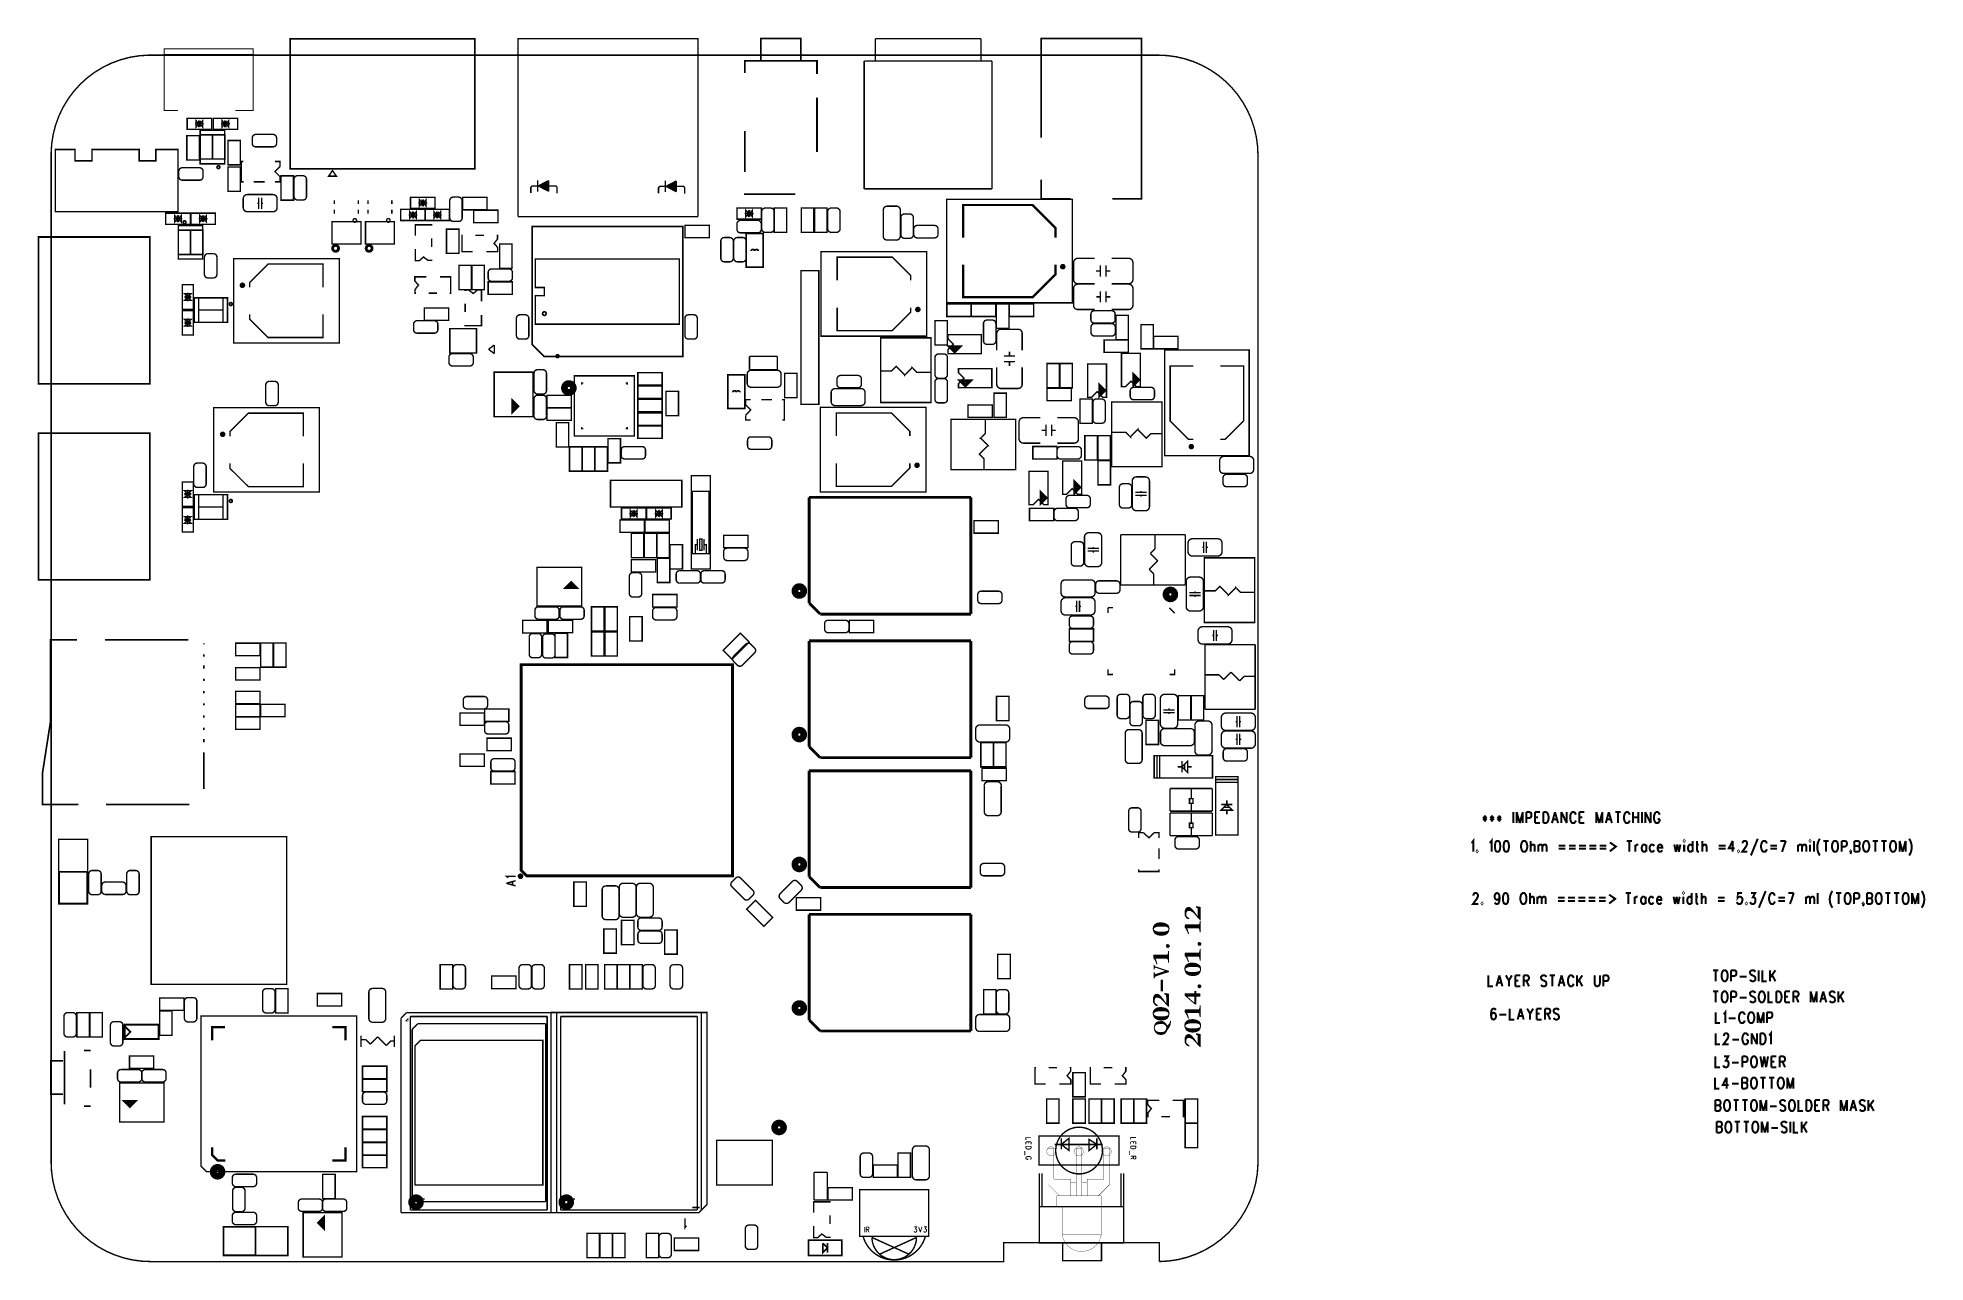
# Model space of a CAD drawing. Extents: x 24 to 194, y 25 to 135.
import ezdxf

# ---------------------------------------------------------------- set-up
doc = ezdxf.new("R2010")
doc.units = 0
doc.layers.add('SILKSCREENTOP_P', color=7, linetype='CONTINUOUS')

msp = doc.modelspace()

# ---------------------------------------------------------------- linework, layer by layer
at = {"layer": 'SILKSCREENTOP_P'}
for points, const_width in [([(36.806886, 128.930908), (35.559238, 128.930908), (35.559238, 134.470648), (43.559222, 134.470648), (43.559222, 128.930908), (41.958006, 128.930908)], 0.100076), ([(46.902878, 135.361426), (46.902878, 123.661424), (63.503048, 123.661424), (63.503048, 135.361426), (46.902878, 135.361426)], 0.150114), ([(67.367404, 119.37746), (67.367404, 135.377428), (83.56727, 135.377428), (83.56727, 119.37746)], 0.127), ([(92.806012, 133.38937), (92.806012, 135.389366), (89.20607, 135.389366), (89.20607, 133.38937)], 0.1524), ([(108.998004, 135.373364), (99.497896, 135.373364)], 0.127), ([(99.497896, 135.373364), (99.497896, 133.373368)], 0.127), ([(108.998004, 135.373364), (108.998004, 133.373368)], 0.127), ([(120.800368, 120.991884), (123.425966, 120.991884), (123.425966, 135.388604), (114.416332, 135.388604), (114.416332, 126.491238)], 0.150114), ([(124.918978, 133.89991), (34.203386, 133.89991)], 0.127), ([(43.565064, 133.94309), (35.563556, 133.94309)], 0.100076), ([(87.755984, 132.289296), (87.755984, 133.38937), (94.256098, 133.38937), (94.256098, 132.18922)], 0.1524), ([(109.998002, 133.373368), (98.497898, 133.373368)], 0.127), ([(98.497898, 121.873264), (98.497898, 133.373368)], 0.127), ([(109.998002, 121.873264), (109.998002, 133.373368)], 0.127), ([(94.256098, 130.089402), (94.256098, 125.189234)], 0.1524), ([(39.826946, 127.222758), (37.627052, 127.222758), (37.627052, 128.222756), (39.826946, 128.222756), (39.826946, 127.222758)], 0.127), ([(39.126922, 127.72263), (38.327076, 127.72263)], 0.119888), ([(38.666928, 127.72263), (38.426898, 128.022604), (38.426898, 127.422656), (38.666928, 127.72263)], 0.119888), ([(38.628066, 127.432562), (38.666928, 127.472694), (38.666928, 127.972566), (38.711124, 128.017778)], 0.119888), ([(38.78707, 127.72263), (38.666928, 127.72263)], 0.119888), ([(38.746938, 127.432562), (38.78707, 127.472694), (38.78707, 127.972566), (38.826948, 128.012698)], 0.119888), ([(38.78707, 127.72263), (39.0271, 127.422656), (39.0271, 128.022604), (38.78707, 127.72263)], 0.119888), ([(39.972234, 128.222756), (42.172382, 128.222756), (42.172382, 127.222758), (39.972234, 127.222758), (39.972234, 128.222756)], 0.127), ([(40.672258, 127.72263), (41.472358, 127.72263)], 0.119888), ([(41.012364, 127.72263), (40.772334, 128.022604), (40.772334, 127.422656), (41.012364, 127.72263)], 0.119888), ([(41.052242, 128.012698), (41.012364, 127.972566), (41.012364, 127.472694), (40.972232, 127.432562)], 0.119888), ([(41.012364, 127.72263), (41.132252, 127.72263)], 0.119888), ([(41.171368, 128.012698), (41.132252, 127.972566), (41.132252, 127.472694), (41.08831, 127.427736)], 0.119888), ([(41.132252, 127.72263), (41.372282, 127.422656), (41.372282, 128.022604), (41.132252, 127.72263)], 0.119888), ([(37.59708, 125.358144), (37.59708, 126.653544), (38.71468, 126.653544), (38.71468, 125.764544)], 0.127), ([(37.59708, 125.358144), (37.59708, 124.469144), (38.71468, 124.469144), (38.71468, 125.815344)], 0.127), ([(38.791134, 125.441202), (38.791134, 126.736602), (39.908734, 126.736602), (39.908734, 125.847602)], 0.127), ([(38.791134, 125.441202), (38.791134, 124.552202), (39.908734, 124.552202), (39.908734, 125.898402)], 0.127), ([(40.999664, 124.12726), (38.79977, 124.12726), (38.79977, 127.127254), (40.999664, 127.127254), (40.999664, 124.12726)], 0.127), ([(39.898574, 125.441202), (39.898574, 126.736602), (41.016174, 126.736602), (41.016174, 125.847602)], 0.127), ([(39.898574, 125.441202), (39.898574, 124.552202), (41.016174, 124.552202), (41.016174, 125.898402)], 0.127), ([(41.293542, 124.92736), (41.293542, 126.22276), (42.411142, 126.22276), (42.411142, 125.33376)], 0.127), ([(43.48226, 126.463552), (43.48226, 125.955552)], 0.127), ([(44.77766, 126.768352), (43.81246, 126.768352)], 0.127), ([(43.81246, 125.650752), (44.77766, 125.650752)], 0.127), ([(45.33646, 126.768352), (44.77766, 126.768352)], 0.127), ([(44.77766, 125.650752), (45.33646, 125.650752)], 0.127), ([(45.66666, 125.955552), (45.66666, 126.463552)], 0.127), ([(87.755984, 127.089408), (87.755984, 123.38939)], 0.1524), ([(25.4, 125.03277), (25.4, 34.345118)], 0.127), ([(36.815776, 119.825008), (25.775666, 119.825008), (25.775666, 125.413008), (27.553666, 125.413008), (27.553666, 124.397008), (29.077666, 124.397008), (29.077666, 125.413008), (33.315656, 125.413008), (33.315656, 124.397008), (34.81578, 124.397008), (34.81578, 125.413008), (36.815776, 125.413008), (36.815776, 119.825008)], 0.127), ([(41.293542, 124.92736), (41.293542, 124.03836), (42.411142, 124.03836), (42.411142, 125.38456)], 0.127), ([(41.293542, 122.550174), (41.293542, 123.845574), (42.411142, 123.845574), (42.411142, 122.956574)], 0.127), ([(42.70629, 122.507502), (42.50309, 122.507502), (42.50309, 124.336302), (42.68089, 124.336302)], 0.127), ([(45.98289, 123.904502), (45.52569, 123.421902), (45.98289, 122.964702)], 0.127), ([(45.52569, 124.336302), (45.70349, 124.336302)], 0.127), ([(45.67809, 124.336302), (45.98289, 124.336302), (45.98289, 123.904502)], 0.127), ([(133.89991, 34.207196), (133.89991, 124.916692)], 0.127), ([(36.875466, 123.467368), (36.875466, 122.959368)], 0.127), ([(38.729666, 123.772168), (38.170866, 123.772168), (37.205666, 123.772168)], 0.127), ([(37.205666, 122.654568), (38.170866, 122.654568)], 0.127), ([(38.170866, 122.654568), (38.729666, 122.654568)], 0.127), ([(39.059866, 122.959368), (39.059866, 123.467368)], 0.127), ([(41.293542, 122.550174), (41.293542, 121.661174), (42.411142, 121.661174), (42.411142, 123.007374)], 0.127), ([(44.58589, 122.507502), (43.62069, 122.507502)], 0.127), ([(45.98289, 122.964702), (45.98289, 122.507502), (45.52569, 122.507502)], 0.127), ([(46.074838, 121.749566), (46.074838, 123.044966), (47.192438, 123.044966), (47.192438, 122.155966)], 0.127), ([(46.074838, 121.749566), (46.074838, 120.860566), (47.192438, 120.860566), (47.192438, 122.206766)], 0.127), ([(47.242476, 122.726958), (47.242476, 121.761758)], 0.127), ([(48.055276, 123.057158), (47.547276, 123.057158)], 0.127), ([(48.360076, 121.202958), (48.360076, 121.761758), (48.360076, 122.726958)], 0.127), ([(50.696876, 123.514612), (50.347118, 123.01474), (51.046888, 123.01474), (50.696876, 123.514612)], 0.127), ([(68.52793, 121.504456), (68.52793, 122.012456), (68.65493, 122.139456), (70.76313, 122.139456), (70.89013, 122.012456)], 0.127), ([(69.13753, 121.631456), (69.13753, 122.647456)], 0.127), ([(69.21373, 122.139456), (70.12813, 122.622056)], 0.127), ([(69.21373, 122.139456), (70.12813, 121.656856)], 0.127), ([(69.44233, 122.164856), (70.05193, 122.469656)], 0.127), ([(69.44233, 122.164856), (70.02653, 121.809256)], 0.127), ([(69.69633, 122.164856), (70.02653, 122.342656)], 0.127), ([(69.69633, 122.164856), (69.95033, 121.961656)], 0.127), ([(69.760592, 122.114818), (70.090792, 122.292618)], 0.127), ([(69.82333, 122.266456), (69.95033, 121.961656)], 0.127), ([(70.02653, 121.809256), (70.02653, 122.342656)], 0.127), ([(70.12813, 121.656856), (70.12813, 122.622056)], 0.127), ([(80.616044, 121.592086), (80.616044, 122.608086)], 0.127), ([(80.692244, 122.100086), (81.606644, 122.582686)], 0.127), ([(80.920844, 122.125486), (81.530444, 122.430286)], 0.127), ([(80.920844, 122.125486), (81.505044, 121.769886)], 0.127), ([(81.174844, 122.125486), (81.505044, 122.303286)], 0.127), ([(81.174844, 122.125486), (81.428844, 121.922286)], 0.127), ([(81.239106, 122.075448), (81.569306, 122.253248)], 0.127), ([(81.301844, 122.227086), (81.428844, 121.922286)], 0.127), ([(81.505044, 121.769886), (81.505044, 122.303286)], 0.127), ([(81.606644, 121.617486), (81.606644, 122.582686)], 0.127), ([(117.058694, 120.988074), (114.423444, 120.988074), (114.423444, 122.70867)], 0.150114), ([(42.668444, 120.195086), (42.668444, 120.982486)], 0.127), ([(43.049444, 121.363486), (45.335444, 121.363486)], 0.127), ([(44.065444, 120.576086), (43.938444, 120.576086)], 0.127), ([(44.065444, 120.068086), (44.065444, 121.084086)], 0.127), ([(44.319444, 120.068086), (44.319444, 121.084086)], 0.127), ([(44.319444, 120.576086), (44.446444, 120.576086)], 0.127), ([(45.716444, 120.982486), (45.716444, 120.195086)], 0.127), ([(47.242476, 121.761758), (47.242476, 121.202958)], 0.127), ([(47.547276, 120.872758), (48.055276, 120.872758)], 0.127), ([(50.86604, 120.854724), (50.86604, 120.504712)], 0.127), ([(53.018436, 120.854724), (53.018436, 120.504712)], 0.127), ([(53.87721, 120.854724), (53.87721, 120.504712)], 0.127), ([(56.029606, 120.854724), (56.029606, 120.504712)], 0.127), ([(57.71261, 121.11101), (59.912758, 121.11101), (59.912758, 120.111012), (57.71261, 120.111012), (57.71261, 121.11101)], 0.127), ([(58.412634, 120.610884), (59.212734, 120.610884)], 0.119888), ([(58.75274, 120.610884), (58.51271, 120.911112), (58.51271, 120.31091), (58.75274, 120.610884)], 0.119888), ([(58.792618, 120.900952), (58.75274, 120.861074), (58.75274, 120.360948), (58.712608, 120.32107)], 0.119888), ([(58.75274, 120.610884), (58.872628, 120.610884)], 0.119888), ([(58.911744, 120.900952), (58.872628, 120.861074), (58.872628, 120.360948), (58.828686, 120.31599)], 0.119888), ([(58.872628, 120.610884), (59.112658, 120.31091), (59.112658, 120.911112), (58.872628, 120.610884)], 0.119888), ([(61.239146, 120.800622), (61.239146, 119.835422)], 0.127), ([(62.051946, 121.130822), (61.543946, 121.130822)], 0.127), ([(62.356746, 119.276622), (62.356746, 119.835422), (62.356746, 120.800622)], 0.127), ([(63.281052, 121.10212), (62.392052, 121.10212), (62.392052, 119.98452), (63.738252, 119.98452)], 0.127), ([(63.281052, 121.10212), (64.576452, 121.10212), (64.576452, 119.98452), (63.687452, 119.98452)], 0.127), ([(70.89013, 121.479056), (70.89013, 122.012456)], 0.127), ([(80.006444, 121.465086), (80.006444, 121.973086), (80.133444, 122.100086), (82.241644, 122.100086), (82.368644, 121.973086)], 0.127), ([(80.692244, 122.100086), (81.606644, 121.617486)], 0.127), ([(82.368644, 121.439686), (82.368644, 121.973086)], 0.127), ([(87.705946, 121.389394), (92.305886, 121.389394)], 0.1524), ([(109.998002, 121.873264), (98.497898, 121.873264)], 0.127), ([(117.204998, 111.623602), (105.905046, 111.623602), (105.905046, 120.923558), (117.204998, 120.923558), (117.204998, 111.623602)], 0.127), ([(115.704874, 117.498622), (115.704874, 118.34876), (113.629948, 120.423686), (107.404916, 120.423686), (107.404916, 117.498622)], 0.199898), ([(37.906706, 118.689628), (35.706558, 118.689628), (35.706558, 119.689626), (37.906706, 119.689626), (37.906706, 118.689628)], 0.127), ([(37.206682, 119.189754), (36.406582, 119.189754)], 0.119888), ([(36.746688, 119.189754), (36.506658, 119.489728), (36.506658, 118.88978), (36.746688, 119.189754)], 0.119888), ([(36.707572, 118.899686), (36.746688, 118.939564), (36.746688, 119.43969), (36.79063, 119.484648)], 0.119888), ([(36.866576, 119.189754), (36.746688, 119.189754)], 0.119888), ([(36.826698, 118.899686), (36.866576, 118.939564), (36.866576, 119.43969), (36.906708, 119.479568)], 0.119888), ([(36.866576, 119.189754), (37.106606, 118.88978), (37.106606, 119.489728), (36.866576, 119.189754)], 0.119888), ([(37.968428, 119.689626), (40.168322, 119.689626), (40.168322, 118.689628), (37.968428, 118.689628), (37.968428, 119.689626)], 0.127), ([(38.668452, 119.189754), (39.468298, 119.189754)], 0.119888), ([(39.008304, 119.189754), (38.768274, 119.489728), (38.768274, 118.88978), (39.008304, 119.189754)], 0.119888), ([(39.048436, 119.479568), (39.008304, 119.43969), (39.008304, 118.939564), (38.968426, 118.899686)], 0.119888), ([(39.008304, 119.189754), (39.128446, 119.189754)], 0.119888), ([(39.167308, 119.479568), (39.128446, 119.43969), (39.128446, 118.939564), (39.08425, 118.894606)], 0.119888), ([(39.128446, 119.189754), (39.368222, 118.88978), (39.368222, 119.489728), (39.128446, 119.189754)], 0.119888), ([(45.335444, 119.814086), (43.049444, 119.814086)], 0.127), ([(50.650394, 116.92128), (50.650394, 118.921276), (53.250338, 118.921276), (53.250338, 116.92128), (50.650394, 116.92128)], 0.127), ([(50.86604, 119.654828), (50.86604, 120.00484)], 0.127), ([(53.018436, 119.654828), (53.018436, 120.00484)], 0.127), ([(53.666898, 116.92128), (53.666898, 118.921276), (56.267096, 118.921276), (56.267096, 116.92128), (53.666898, 116.92128)], 0.127), ([(53.87721, 119.654828), (53.87721, 120.00484)], 0.127), ([(56.029606, 119.654828), (56.029606, 120.00484)], 0.127), ([(56.83631, 120.029224), (59.036204, 120.029224), (59.036204, 119.029226), (56.83631, 119.029226), (56.83631, 120.029224)], 0.127), ([(57.536334, 119.529352), (58.33618, 119.529352)], 0.119888), ([(57.876186, 119.529352), (57.636156, 119.829326), (57.636156, 119.229378), (57.876186, 119.529352)], 0.119888), ([(57.916318, 119.819166), (57.876186, 119.779288), (57.876186, 119.279162), (57.836308, 119.239284)], 0.119888), ([(57.876186, 119.529352), (57.996328, 119.529352)], 0.119888), ([(58.03519, 119.819166), (57.996328, 119.779288), (57.996328, 119.279162), (57.952132, 119.234204)], 0.119888), ([(57.996328, 119.529352), (58.236104, 119.229378), (58.236104, 119.829326), (57.996328, 119.529352)], 0.119888), ([(59.017916, 120.029224), (61.218064, 120.029224), (61.218064, 119.029226), (59.017916, 119.029226), (59.017916, 120.029224)], 0.127), ([(59.71794, 119.529352), (60.51804, 119.529352)], 0.119888), ([(60.058046, 119.529352), (59.818016, 119.829326), (59.818016, 119.229378), (60.058046, 119.529352)], 0.119888), ([(60.097924, 119.81942), (60.058046, 119.779288), (60.058046, 119.279416), (60.017914, 119.239284)], 0.119888), ([(60.058046, 119.529352), (60.177934, 119.529352)], 0.119888), ([(60.21705, 119.81942), (60.177934, 119.779288), (60.177934, 119.279416), (60.133992, 119.234458)], 0.119888), ([(60.177934, 119.529352), (60.417964, 119.229378), (60.417964, 119.829326), (60.177934, 119.529352)], 0.119888), ([(61.239146, 119.835422), (61.239146, 119.276622)], 0.127), ([(61.543946, 118.946422), (62.051946, 118.946422)], 0.127), ([(64.694562, 118.841266), (63.399162, 118.841266), (63.399162, 119.958866), (64.288162, 119.958866)], 0.127), ([(64.694562, 118.841266), (65.583562, 118.841266), (65.583562, 119.958866), (64.237362, 119.958866)], 0.127), ([(83.56727, 119.37746), (67.367404, 119.37746)], 0.127), ([(89.252044, 119.150384), (87.051896, 119.150384), (87.051896, 120.150382), (89.252044, 120.150382), (89.252044, 119.150384)], 0.127), ([(87.05977, 118.731284), (87.05977, 118.223284)], 0.127), ([(88.91397, 119.036084), (88.35517, 119.036084), (87.38997, 119.036084)], 0.127), ([(88.55202, 119.650256), (87.75192, 119.650256)], 0.119888), ([(88.092026, 119.650256), (87.851996, 119.95023), (87.851996, 119.350282), (88.092026, 119.650256)], 0.119888), ([(88.05291, 119.360442), (88.092026, 119.40032), (88.092026, 119.900446), (88.135968, 119.945404)], 0.119888), ([(88.211914, 119.650256), (88.092026, 119.650256)], 0.119888), ([(88.172036, 119.360442), (88.211914, 119.40032), (88.211914, 119.900446), (88.252046, 119.940324)], 0.119888), ([(88.211914, 119.650256), (88.451944, 119.350282), (88.451944, 119.95023), (88.211914, 119.650256)], 0.119888), ([(89.24417, 118.223284), (89.24417, 118.731284)], 0.127), ([(89.284302, 119.819928), (89.284302, 119.261128), (89.284302, 118.295928)], 0.127), ([(90.097102, 120.150128), (89.589102, 120.150128)], 0.127), ([(90.401902, 119.261128), (90.401902, 119.819928)], 0.127), ([(90.401902, 118.295928), (90.401902, 119.261128)], 0.127), ([(90.407236, 118.854728), (90.407236, 120.150128), (91.524836, 120.150128), (91.524836, 119.261128)], 0.127), ([(90.407236, 118.854728), (90.407236, 117.965728), (91.524836, 117.965728), (91.524836, 119.311928)], 0.127), ([(93.967808, 119.26062), (93.967808, 120.14962), (92.850208, 120.14962), (92.850208, 118.80342)], 0.127), ([(93.967808, 119.26062), (93.967808, 117.96522), (92.850208, 117.96522), (92.850208, 118.85422)], 0.127), ([(94.027498, 118.85422), (94.027498, 120.14962), (95.145098, 120.14962), (95.145098, 119.26062)], 0.127), ([(94.027498, 118.85422), (94.027498, 117.96522), (95.145098, 117.96522), (95.145098, 119.31142)], 0.127), ([(95.212408, 119.81942), (95.212408, 119.26062), (95.212408, 118.29542)], 0.127), ([(96.025208, 120.14962), (95.517208, 120.14962)], 0.127), ([(96.330008, 119.26062), (96.330008, 119.81942)], 0.127), ([(96.330008, 118.29542), (96.330008, 119.26062)], 0.127), ([(100.216208, 119.949976), (100.216208, 119.137176)], 0.127), ([(100.216208, 119.137176), (100.216208, 117.638576)], 0.127), ([(101.410008, 120.318276), (100.546408, 120.318276)], 0.127), ([(101.740208, 117.638576), (101.740208, 119.137176), (101.740208, 119.949976)], 0.127), ([(101.796596, 119.282972), (101.796596, 118.317772)], 0.127), ([(102.609396, 119.613172), (102.101396, 119.613172)], 0.127), ([(102.914196, 117.758972), (102.914196, 118.317772), (102.914196, 119.282972)], 0.127), ([(115.704874, 114.198654), (113.629948, 112.123728), (107.404916, 112.123728), (107.404916, 120.423686), (113.629948, 120.423686), (115.704874, 118.34876), (115.704874, 114.198654)], 0.001016), ([(34.27349, 117.544342), (34.27349, 104.34447), (24.27351, 104.34447), (24.27351, 117.544342), (34.27349, 117.544342)], 0.1524), ([(36.827206, 116.862098), (36.827206, 118.157498), (37.944806, 118.157498), (37.944806, 117.268498)], 0.127), ([(36.827206, 116.862098), (36.827206, 115.973098), (37.944806, 115.973098), (37.944806, 117.319298)], 0.127), ([(36.834572, 118.564914), (39.03472, 118.564914), (39.03472, 115.56492), (36.834572, 115.56492), (36.834572, 118.564914)], 0.127), ([(37.927534, 116.862098), (37.927534, 118.157498), (39.045134, 118.157498), (39.045134, 117.268498)], 0.127), ([(37.927534, 116.862098), (37.927534, 115.973098), (39.045134, 115.973098), (39.045134, 117.319298)], 0.127), ([(58.138314, 117.67439), (58.138314, 118.63959), (59.611514, 118.63959), (59.611514, 118.56339)], 0.127), ([(59.611514, 117.42039), (59.611514, 116.65839)], 0.127), ([(62.065154, 117.36197), (62.065154, 118.25097), (60.947554, 118.25097), (60.947554, 116.90477)], 0.127), ([(62.065154, 117.36197), (62.065154, 116.06657), (60.947554, 116.06657), (60.947554, 116.95557)], 0.127), ([(63.298324, 116.220748), (62.333124, 116.220748), (62.333124, 117.693948), (62.409324, 117.693948)], 0.127), ([(63.552324, 117.693948), (64.314324, 117.693948)], 0.127), ([(65.533524, 117.668548), (65.533524, 117.363748), (65.221104, 116.959888), (65.551304, 116.601748), (65.551304, 116.220748), (64.517524, 116.220748)], 0.127), ([(65.457324, 117.693948), (65.533524, 117.693948), (65.533524, 117.490748)], 0.127), ([(68.64604, 107.867958), (69.711316, 106.802682), (82.187796, 106.802682), (82.187796, 118.477284), (68.64604, 118.477284), (68.64604, 107.867958)], 0.150114), ([(83.689444, 117.48389), (82.394044, 117.48389), (82.394044, 118.60149), (83.283044, 118.60149)], 0.127), ([(83.689444, 117.48389), (84.578444, 117.48389), (84.578444, 118.60149), (83.232244, 118.60149)], 0.127), ([(85.609938, 117.167406), (85.609938, 116.202206)], 0.127), ([(86.422738, 117.497606), (85.914738, 117.497606)], 0.127), ([(86.727538, 115.643406), (86.727538, 116.202206), (86.727538, 117.167406)], 0.127), ([(86.769956, 117.167406), (86.769956, 116.202206)], 0.127), ([(87.582756, 117.497606), (87.074756, 117.497606)], 0.127), ([(87.38997, 117.918484), (88.35517, 117.918484)], 0.127), ([(87.897716, 114.820954), (87.897716, 117.868954), (89.421716, 117.868954), (89.421716, 114.820954), (87.897716, 114.820954)], 0.1524), ([(87.887556, 115.643406), (87.887556, 116.202206), (87.887556, 117.167406)], 0.127), ([(88.35517, 117.918484), (88.91397, 117.918484)], 0.127), ([(89.589102, 117.965728), (90.097102, 117.965728)], 0.127), ([(95.517208, 117.96522), (96.025208, 117.96522)], 0.127), ([(100.546408, 117.270276), (101.410008, 117.270276)], 0.127), ([(101.796596, 118.317772), (101.796596, 117.758972)], 0.127), ([(102.101396, 117.428772), (102.609396, 117.428772)], 0.127), ([(102.95382, 118.278656), (102.95382, 117.770656)], 0.127), ([(104.80802, 118.583456), (104.24922, 118.583456), (103.28402, 118.583456)], 0.127), ([(103.28402, 117.465856), (104.24922, 117.465856)], 0.127), ([(104.24922, 117.465856), (104.80802, 117.465856)], 0.127), ([(105.13822, 117.770656), (105.13822, 118.278656)], 0.127), ([(39.185088, 115.71605), (39.185088, 114.75085)], 0.127), ([(39.997888, 116.04625), (39.489888, 116.04625)], 0.127), ([(40.302688, 114.19205), (40.302688, 114.75085), (40.302688, 115.71605)], 0.127), ([(41.800018, 115.605306), (51.300126, 115.605306), (51.300126, 108.005372), (41.800018, 108.005372), (41.800018, 115.605306)], 0.127), ([(59.586114, 115.43919), (59.281314, 115.43919), (58.877454, 115.75161), (58.519314, 115.42141), (58.138314, 115.42141), (58.138314, 116.45519)], 0.127), ([(59.611514, 115.51539), (59.611514, 115.43919), (59.408314, 115.43919)], 0.127), ([(65.727326, 115.614704), (65.727326, 116.910104), (66.844926, 116.910104), (66.844926, 116.021104)], 0.127), ([(65.727326, 115.614704), (65.727326, 114.725704), (66.844926, 114.725704), (66.844926, 116.071904)], 0.127), ([(68.935854, 109.705648), (68.935854, 112.26927), (69.745098, 112.26927), (69.745098, 113.001806), (68.935854, 113.001806), (68.935854, 115.565682), (81.88579, 115.565682), (81.88579, 109.705648), (68.935854, 109.705648)], 0.127), ([(85.609938, 116.202206), (85.609938, 115.643406)], 0.127), ([(86.769956, 116.202206), (86.769956, 115.643406)], 0.127), ([(104.119934, 108.628942), (94.62008, 108.628942), (94.62008, 116.228876), (104.119934, 116.228876), (104.119934, 108.628942)], 0.127), ([(102.670102, 113.654078), (102.670102, 114.07902), (101.020118, 115.729004), (96.069912, 115.729004), (96.069912, 113.654078)], 0.127), ([(119.226584, 115.626896), (117.702584, 115.626896)], 0.127), ([(122.274584, 115.626896), (120.750584, 115.626896)], 0.127), ([(39.185088, 114.75085), (39.185088, 114.19205)], 0.127), ([(39.489888, 113.86185), (39.997888, 113.86185)], 0.127), ([(43.250104, 113.030254), (43.250104, 113.45545), (44.900088, 115.105434), (49.85004, 115.105434), (49.85004, 113.030254)], 0.127), ([(58.116724, 112.515396), (58.116724, 112.820196), (58.429144, 113.224056), (58.098944, 113.582196), (58.098944, 113.963196), (59.132724, 113.963196)], 0.127), ([(60.351924, 113.963196), (61.317124, 113.963196), (61.317124, 112.489996), (61.240924, 112.489996)], 0.127), ([(63.182246, 114.096292), (63.182246, 114.985292), (62.064646, 114.985292), (62.064646, 113.639092)], 0.127), ([(63.182246, 114.096292), (63.182246, 112.800892), (62.064646, 112.800892), (62.064646, 113.689892)], 0.127), ([(64.346074, 114.096292), (64.346074, 114.985292), (63.228474, 114.985292), (63.228474, 113.639092)], 0.127), ([(64.346074, 114.096292), (64.346074, 112.800892), (63.228474, 112.800892), (63.228474, 113.689892)], 0.127), ([(64.68872, 114.37112), (64.68872, 113.86312)], 0.127), ([(65.57772, 114.67592), (65.01892, 114.67592)], 0.127), ([(66.54292, 114.67592), (65.57772, 114.67592)], 0.127), ([(66.87312, 113.86312), (66.87312, 114.37112)], 0.127), ([(85.914738, 115.313206), (86.422738, 115.313206)], 0.127), ([(87.074756, 115.313206), (87.582756, 115.313206)], 0.127), ([(92.819728, 102.49027), (94.419674, 102.49027), (94.419674, 114.515392), (92.819728, 114.515392), (92.819728, 102.49027)], 0.127), ([(115.704874, 115.048792), (115.704874, 114.198654), (113.629948, 112.123728), (107.404916, 112.123728), (107.404916, 115.048792)], 0.199898), ([(117.321584, 115.245896), (117.321584, 113.721896)], 0.127), ([(119.734584, 114.483896), (119.353584, 114.483896)], 0.127), ([(119.734584, 114.991896), (119.734584, 113.975896)], 0.127), ([(120.242584, 113.975896), (120.242584, 114.991896)], 0.127), ([(120.242584, 114.483896), (120.623584, 114.483896)], 0.127), ([(122.655584, 113.721896), (122.655584, 115.245896)], 0.127), ([(37.186108, 111.048292), (37.186108, 113.24844), (38.186106, 113.24844), (38.186106, 111.048292), (37.186108, 111.048292)], 0.127), ([(37.68598, 112.20831), (37.985954, 112.44834), (37.386006, 112.44834), (37.68598, 112.20831)], 0.119888), ([(37.68598, 112.088422), (37.386006, 111.848392), (37.985954, 111.848392), (37.68598, 112.088422)], 0.119888), ([(37.395912, 112.247426), (37.436044, 112.20831), (37.935916, 112.20831), (37.980874, 112.164368)], 0.119888), ([(37.395912, 112.1283), (37.436044, 112.088422), (37.935916, 112.088422), (37.976048, 112.04829)], 0.119888), ([(37.68598, 111.748316), (37.68598, 112.548416)], 0.119888), ([(37.68598, 112.088422), (37.68598, 112.20831)], 0.119888), ([(41.256966, 112.07623), (41.256966, 109.876336), (38.256972, 109.876336), (38.256972, 112.07623), (41.256966, 112.07623)], 0.127), ([(39.962074, 110.969806), (38.666674, 110.969806), (38.666674, 112.087406), (39.555674, 112.087406)], 0.127), ([(39.962074, 110.969806), (40.851074, 110.969806), (40.851074, 112.087406), (39.504874, 112.087406)], 0.127), ([(58.192924, 112.489996), (58.116724, 112.489996), (58.116724, 112.693196)], 0.127), ([(60.097924, 112.489996), (59.335924, 112.489996)], 0.127), ([(62.622176, 112.691926), (62.622176, 112.768126), (62.825376, 112.768126)], 0.127), ([(62.647576, 112.768126), (62.952376, 112.768126), (63.356236, 112.455706), (63.714376, 112.785906), (64.095376, 112.785906), (64.095376, 111.752126)], 0.127), ([(65.98412, 112.394746), (64.68872, 112.394746), (64.68872, 113.512346), (65.57772, 113.512346)], 0.127), ([(65.01892, 113.55832), (65.57772, 113.55832), (66.54292, 113.55832)], 0.127), ([(65.98412, 112.394746), (66.87312, 112.394746), (66.87312, 113.512346), (65.52692, 113.512346)], 0.127), ([(117.3226, 112.926368), (117.3226, 111.402368)], 0.127), ([(117.702584, 113.340896), (119.226584, 113.340896)], 0.127), ([(119.2276, 113.307368), (117.7036, 113.307368)], 0.127), ([(119.7356, 112.164368), (119.3546, 112.164368)], 0.127), ([(119.7356, 112.672368), (119.7356, 111.656368)], 0.127), ([(120.2436, 111.656368), (120.2436, 112.672368)], 0.127), ([(120.2436, 112.164368), (120.6246, 112.164368)], 0.127), ([(120.750584, 113.340896), (122.274584, 113.340896)], 0.127), ([(122.2756, 113.307368), (120.7516, 113.307368)], 0.127), ([(122.6566, 111.402368), (122.6566, 112.926368)], 0.127), ([(38.186106, 110.936024), (38.186106, 108.735876), (37.186108, 108.735876), (37.186108, 110.936024), (38.186106, 110.936024)], 0.127), ([(39.962074, 109.866176), (38.666674, 109.866176), (38.666674, 110.983776), (39.555674, 110.983776)], 0.127), ([(39.962074, 109.866176), (40.851074, 109.866176), (40.851074, 110.983776), (39.504874, 110.983776)], 0.127), ([(43.250104, 110.580424), (43.250104, 110.155228), (44.900088, 108.505244), (49.85004, 108.505244), (49.85004, 110.580424)], 0.127), ([(59.849766, 111.166148), (58.960766, 111.166148), (58.960766, 110.048548), (60.306966, 110.048548)], 0.127), ([(59.849766, 111.166148), (61.145166, 111.166148), (61.145166, 110.048548), (60.256166, 110.048548)], 0.127), ([(62.622176, 110.786926), (62.622176, 111.548926)], 0.127), ([(64.095376, 110.532926), (64.095376, 109.567726), (62.622176, 109.567726), (62.622176, 109.643926)], 0.127), ([(68.0466, 110.548166), (67.5386, 110.548166)], 0.127), ([(83.19135, 110.548166), (82.68335, 110.548166)], 0.127), ([(102.670102, 111.203994), (102.670102, 110.779052), (101.020118, 109.129068), (96.069912, 109.129068), (96.069912, 111.203994)], 0.127), ([(107.221274, 110.392464), (105.925874, 110.392464), (105.925874, 111.510064), (106.814874, 111.510064)], 0.127), ([(107.221274, 110.392464), (108.110274, 110.392464), (108.110274, 111.510064), (106.764074, 111.510064)], 0.127), ([(109.433868, 110.392464), (108.138468, 110.392464), (108.138468, 111.510064), (109.027468, 111.510064)], 0.127), ([(109.433868, 110.392464), (110.322868, 110.392464), (110.322868, 111.510064), (108.976668, 111.510064)], 0.127), ([(111.507016, 110.621318), (111.507016, 111.510318), (110.389416, 111.510318), (110.389416, 110.164118)], 0.127), ([(111.507016, 110.621318), (111.507016, 109.325918), (110.389416, 109.325918), (110.389416, 110.214918)], 0.127), ([(112.849152, 110.392464), (111.553752, 110.392464), (111.553752, 111.510064), (112.442752, 111.510064)], 0.127), ([(112.849152, 110.392464), (113.738152, 110.392464), (113.738152, 111.510064), (112.391952, 111.510064)], 0.127), ([(117.7036, 111.021368), (119.2276, 111.021368)], 0.127), ([(118.877588, 110.612682), (118.877588, 110.104682)], 0.127), ([(119.766588, 110.917482), (119.207788, 110.917482)], 0.127), ([(120.731788, 110.917482), (119.766588, 110.917482)], 0.127), ([(120.7516, 111.021368), (122.2756, 111.021368)], 0.127), ([(121.061988, 110.104682), (121.061988, 110.612682)], 0.127), ([(121.13641, 109.208062), (121.13641, 110.503462), (122.25401, 110.503462), (122.25401, 109.614462)], 0.127), ([(37.68598, 109.895894), (37.985954, 110.135924), (37.386006, 110.135924), (37.68598, 109.895894)], 0.119888), ([(37.68598, 109.776006), (37.386006, 109.535976), (37.985954, 109.535976), (37.68598, 109.776006)], 0.119888), ([(37.976048, 109.73689), (37.935916, 109.776006), (37.436044, 109.776006), (37.391086, 109.819948)], 0.119888), ([(37.976048, 109.856016), (37.935916, 109.895894), (37.436044, 109.895894), (37.395912, 109.936026)], 0.119888), ([(37.68598, 110.236), (37.68598, 109.4359)], 0.119888), ([(37.68598, 109.895894), (37.68598, 109.776006)], 0.119888), ([(57.985406, 109.71022), (57.985406, 109.20222)], 0.127), ([(58.874406, 110.01502), (58.315606, 110.01502)], 0.127), ([(58.315606, 108.89742), (58.874406, 108.89742), (59.839606, 108.89742)], 0.127), ([(59.839606, 110.01502), (58.874406, 110.01502)], 0.127), ([(60.169806, 109.20222), (60.169806, 109.71022)], 0.127), ([(61.24321, 107.10672), (61.24321, 109.306614), (63.643256, 109.306614), (63.643256, 107.10672), (61.24321, 107.10672)], 0.127), ([(67.2338, 110.217966), (67.2338, 109.659166), (67.2338, 108.693966)], 0.127), ([(68.3514, 109.659166), (68.3514, 110.217966)], 0.127), ([(68.3514, 108.693966), (68.3514, 109.659166)], 0.127), ([(82.37855, 110.217966), (82.37855, 109.659166), (82.37855, 108.693966)], 0.127), ([(83.49615, 109.659166), (83.49615, 110.217966)], 0.127), ([(83.49615, 108.693966), (83.49615, 109.659166)], 0.127), ([(104.86263, 108.718858), (104.86263, 110.014258), (105.98023, 110.014258), (105.98023, 109.125258)], 0.127), ([(104.86263, 108.718858), (104.86263, 107.829858), (105.98023, 107.829858), (105.98023, 109.176058)], 0.127), ([(106.02214, 107.053126), (109.022388, 107.053126), (109.022388, 108.752894), (106.02214, 108.752894), (106.02214, 108.403136), (106.522266, 107.90301), (106.02214, 107.402884), (106.02214, 107.053126)], 0.127), ([(109.221524, 109.745018), (109.221524, 108.779818)], 0.127), ([(109.221524, 108.779818), (109.221524, 108.221018)], 0.127), ([(110.034324, 110.075218), (109.526324, 110.075218)], 0.127), ([(110.339124, 108.221018), (110.339124, 108.779818), (110.339124, 109.745018)], 0.127), ([(110.418372, 108.869734), (110.418372, 107.345734)], 0.127), ([(112.323372, 109.250734), (110.799372, 109.250734)], 0.127), ([(112.704372, 107.345734), (112.704372, 108.869734)], 0.127), ([(118.885462, 109.450886), (118.885462, 108.942886)], 0.127), ([(119.207788, 109.799882), (119.766588, 109.799882), (120.731788, 109.799882)], 0.127), ([(119.774462, 109.755686), (119.215662, 109.755686)], 0.127), ([(119.215662, 108.638086), (119.774462, 108.638086), (120.739662, 108.638086)], 0.127), ([(120.739662, 109.755686), (119.774462, 109.755686)], 0.127), ([(121.069862, 108.942886), (121.069862, 109.450886)], 0.127), ([(121.13641, 109.208062), (121.13641, 108.319062), (122.25401, 108.319062), (122.25401, 109.665262)], 0.127), ([(123.381516, 108.373926), (123.381516, 109.669326), (124.499116, 109.669326), (124.499116, 108.780326)], 0.127), ([(123.381516, 108.373926), (123.381516, 107.484926), (124.499116, 107.484926), (124.499116, 108.831126)], 0.127), ([(125.81128, 107.484926), (124.51588, 107.484926), (124.51588, 108.602526), (125.40488, 108.602526)], 0.127), ([(125.81128, 107.484926), (126.70028, 107.484926), (126.70028, 108.602526), (125.35408, 108.602526)], 0.127), ([(63.01994, 107.057444), (62.46114, 107.057444), (61.49594, 107.057444)], 0.127), ([(65.23736, 107.82554), (64.72936, 107.44454)], 0.127), ([(64.72936, 107.44454), (65.23736, 107.06354)], 0.127), ([(65.23736, 107.06354), (65.23736, 107.82554)], 0.127), ([(67.5386, 108.363766), (68.0466, 108.363766)], 0.127), ([(82.68335, 108.363766), (83.19135, 108.363766)], 0.127), ([(99.977956, 102.657148), (99.977956, 108.473748), (104.499156, 108.473748), (104.499156, 102.657148), (99.977956, 102.657148)], 0.127), ([(105.67543, 107.02544), (105.16743, 107.02544)], 0.127), ([(106.639868, 107.253024), (106.248708, 107.644438), (107.031282, 107.644438), (106.639868, 107.253024)], 0.299974), ([(109.526324, 107.890818), (110.034324, 107.890818)], 0.127), ([(111.561372, 106.837734), (111.561372, 107.218734)], 0.127), ([(120.958864, 108.291376), (120.069864, 108.291376), (120.069864, 107.173776), (121.416064, 107.173776)], 0.127), ([(120.958864, 108.291376), (122.254264, 108.291376), (122.254264, 107.173776), (121.365264, 107.173776)], 0.127), ([(123.332494, 104.083104), (123.332494, 107.083352), (121.632726, 107.083352), (121.632726, 104.083104), (121.982484, 104.083104), (122.48261, 104.58323), (122.982736, 104.083104), (123.332494, 104.083104)], 0.127), ([(125.506734, 97.889314), (125.506734, 107.389422), (133.106668, 107.389422), (133.106668, 97.889314), (125.506734, 97.889314)], 0.127), ([(61.16574, 106.752644), (61.16574, 106.244644)], 0.127), ([(61.49594, 105.939844), (62.46114, 105.939844)], 0.127), ([(62.46114, 105.939844), (63.01994, 105.939844)], 0.127), ([(63.35014, 106.244644), (63.35014, 106.752644)], 0.127), ([(65.23355, 105.391458), (65.23355, 101.391212), (68.73367, 101.391212), (68.73367, 105.391458), (65.23355, 105.391458)], 0.127), ([(68.817236, 105.274618), (68.817236, 104.309418)], 0.127), ([(69.630036, 105.604818), (69.122036, 105.604818)], 0.127), ([(69.934836, 103.750618), (69.934836, 104.309418), (69.934836, 105.274618)], 0.127), ([(79.44612, 104.216962), (78.15072, 104.216962), (78.15072, 105.334562), (79.03972, 105.334562)], 0.127), ([(79.44612, 104.216962), (80.33512, 104.216962), (80.33512, 105.334562), (78.98892, 105.334562)], 0.127), ([(86.244938, 102.111048), (86.244938, 105.159048), (87.768938, 105.159048), (87.768938, 102.111048), (86.244938, 102.111048)], 0.1524), ([(87.980266, 105.228136), (87.980266, 104.364536)], 0.127), ([(88.189308, 106.811318), (88.189308, 105.611422)], 0.127), ([(90.689176, 106.811318), (88.189308, 106.811318)], 0.127), ([(88.189308, 105.611422), (90.689176, 105.611422)], 0.127), ([(89.847166, 105.558336), (88.348566, 105.558336)], 0.127), ([(90.659966, 105.558336), (89.847166, 105.558336)], 0.127), ([(90.689176, 105.611422), (90.689176, 106.811318)], 0.127), ([(91.028266, 104.364536), (91.028266, 105.228136)], 0.127), ([(92.465144, 104.39019), (92.465144, 105.27919), (91.347544, 105.27919), (91.347544, 103.93299)], 0.127), ([(100.003356, 105.501948), (100.968556, 105.501948), (101.374956, 105.908348), (102.136956, 105.146348), (102.136956, 105.120948), (102.797356, 105.781348), (102.797356, 105.806748), (103.229156, 105.374948), (104.473756, 105.374948), (104.524556, 105.425748)], 0.127), ([(104.86263, 106.69524), (104.86263, 106.13644), (104.86263, 105.17124)], 0.127), ([(105.98023, 106.13644), (105.98023, 106.69524)], 0.127), ([(105.98023, 105.17124), (105.98023, 106.13644)], 0.127), ([(106.974894, 104.000554), (109.975142, 104.000554), (109.975142, 105.700322), (106.974894, 105.700322), (106.974894, 105.350564), (107.47502, 104.850438), (106.974894, 104.350312), (106.974894, 104.000554)], 0.127), ([(110.418372, 105.821734), (110.418372, 104.297734)], 0.127), ([(112.069372, 106.837734), (111.053372, 106.837734)], 0.127), ([(111.053372, 106.329734), (112.069372, 106.329734)], 0.127), ([(111.561372, 106.329734), (111.561372, 105.948734)], 0.127), ([(112.704372, 104.297734), (112.704372, 105.821734)], 0.127), ([(114.927126, 104.87152), (114.927126, 106.16692), (116.044726, 106.16692), (116.044726, 105.27792)], 0.127), ([(114.927126, 104.87152), (114.927126, 103.98252), (116.044726, 103.98252), (116.044726, 105.32872)], 0.127), ([(116.096796, 104.87152), (116.096796, 106.16692), (117.214396, 106.16692), (117.214396, 105.27792)], 0.127), ([(116.096796, 104.87152), (116.096796, 103.98252), (117.214396, 103.98252), (117.214396, 105.32872)], 0.127), ([(120.284494, 103.132636), (120.284494, 106.132884), (118.584726, 106.132884), (118.584726, 103.132636), (118.934484, 103.132636), (119.43461, 103.632762), (119.934736, 103.132636), (120.284494, 103.132636)], 0.127), ([(123.132596, 104.700832), (122.741182, 104.309672), (122.741182, 105.092246), (123.132596, 104.700832)], 0.299974), ([(128.081786, 99.3394), (127.65659, 99.3394), (126.006606, 100.989384), (126.006606, 105.939336), (128.081786, 105.939336)], 0.127), ([(130.531616, 99.3394), (130.956558, 99.3394), (132.606542, 100.989384), (132.606542, 105.939336), (130.531616, 105.939336)], 0.127), ([(44.698412, 104.229662), (44.698412, 103.264462)], 0.127), ([(45.511212, 104.559862), (45.003212, 104.559862)], 0.127), ([(45.816012, 102.705662), (45.816012, 103.264462), (45.816012, 104.229662)], 0.127), ([(68.817236, 104.309418), (68.817236, 103.750618)], 0.127), ([(72.439784, 99.656392), (77.83957, 99.656392), (77.83957, 105.056432), (72.439784, 105.056432), (72.439784, 99.656392)], 0.127), ([(73.08977, 104.256332), (73.08977, 104.406446), (73.23963, 104.406446)], 0.127), ([(77.189584, 104.256332), (77.189584, 104.406446), (77.039724, 104.406446)], 0.127), ([(79.44612, 103.044244), (78.15072, 103.044244), (78.15072, 104.161844), (79.03972, 104.161844)], 0.127), ([(79.44612, 103.044244), (80.33512, 103.044244), (80.33512, 104.161844), (78.98892, 104.161844)], 0.127), ([(80.684624, 102.361492), (80.684624, 103.656892), (81.802224, 103.656892), (81.802224, 102.767892)], 0.127), ([(88.348566, 104.034336), (89.847166, 104.034336), (90.659966, 104.034336)], 0.127), ([(92.465144, 104.39019), (92.465144, 103.09479), (91.347544, 103.09479), (91.347544, 103.98379)], 0.127), ([(95.528638, 103.579422), (95.528638, 102.715822)], 0.127), ([(97.395538, 103.909622), (95.896938, 103.909622)], 0.127), ([(96.060768, 104.789224), (96.060768, 104.281224)], 0.127), ([(97.914968, 105.094024), (97.356168, 105.094024), (96.390968, 105.094024)], 0.127), ([(96.390968, 103.976424), (97.356168, 103.976424)], 0.127), ([(97.356168, 103.976424), (97.914968, 103.976424)], 0.127), ([(98.208338, 103.909622), (97.395538, 103.909622)], 0.127), ([(98.245168, 104.281224), (98.245168, 104.789224)], 0.127), ([(98.576638, 102.715822), (98.576638, 103.579422)], 0.127), ([(104.86263, 104.48163), (104.86263, 103.51643)], 0.127), ([(104.86263, 103.51643), (104.86263, 102.95763)], 0.127), ([(105.16743, 104.84104), (105.67543, 104.84104)], 0.127), ([(105.67543, 104.81183), (105.16743, 104.81183)], 0.127), ([(105.98023, 102.95763), (105.98023, 103.51643), (105.98023, 104.48163)], 0.127), ([(107.592622, 104.200452), (107.201208, 104.591612), (107.983782, 104.591612), (107.592622, 104.200452)], 0.299974), ([(111.281464, 102.610158), (111.281464, 103.499158), (110.163864, 103.499158), (110.163864, 102.152958)], 0.127), ([(110.799372, 103.916734), (112.323372, 103.916734)], 0.127), ([(116.222526, 102.817168), (114.927126, 102.817168), (114.927126, 103.934768), (115.816126, 103.934768)], 0.127), ([(116.222526, 102.817168), (117.111526, 102.817168), (117.111526, 103.934768), (115.765326, 103.934768)], 0.127), ([(120.084596, 103.75011), (119.693182, 103.35895), (119.693182, 104.141524), (120.084596, 103.75011)], 0.299974), ([(122.412252, 103.719122), (122.412252, 103.211122)], 0.127), ([(124.266452, 104.023922), (123.707652, 104.023922), (122.742452, 104.023922)], 0.127), ([(124.596652, 103.211122), (124.596652, 103.719122)], 0.127), ([(40.020748, 102.199948), (49.520602, 102.199948), (49.520602, 94.600014), (40.020748, 94.600014), (40.020748, 102.199948)], 0.127), ([(44.698412, 103.264462), (44.698412, 102.705662)], 0.127), ([(45.003212, 102.375462), (45.511212, 102.375462)], 0.127), ([(67.315334, 102.31501), (66.915284, 102.71506), (66.915284, 101.91496), (67.315334, 102.31501)], 0.299974), ([(68.817236, 102.985062), (68.817236, 102.426262), (68.817236, 101.461062)], 0.127), ([(69.122036, 103.420418), (69.630036, 103.420418)], 0.127), ([(69.630036, 103.315262), (69.122036, 103.315262)], 0.127), ([(69.934836, 102.426262), (69.934836, 102.985062)], 0.127), ([(69.934836, 101.461062), (69.934836, 102.426262)], 0.127), ([(71.287894, 102.18293), (69.992494, 102.18293), (69.992494, 103.30053), (70.881494, 103.30053)], 0.127), ([(71.287894, 101.047296), (69.992494, 101.047296), (69.992494, 102.164896), (70.881494, 102.164896)], 0.127), ([(71.287894, 102.18293), (72.176894, 102.18293), (72.176894, 103.30053), (70.830694, 103.30053)], 0.127), ([(71.287894, 101.047296), (72.176894, 101.047296), (72.176894, 102.164896), (70.830694, 102.164896)], 0.127), ([(79.03972, 102.959408), (78.15072, 102.959408), (78.15072, 101.841808), (79.49692, 101.841808)], 0.127), ([(79.03972, 102.959408), (80.33512, 102.959408), (80.33512, 101.841808), (79.44612, 101.841808)], 0.127), ([(80.684624, 102.361492), (80.684624, 101.472492), (81.802224, 101.472492), (81.802224, 102.818692)], 0.127), ([(87.84717, 102.459536), (87.84717, 102.916736), (88.30437, 102.916736)], 0.127), ([(87.84717, 101.519736), (88.30437, 102.002336), (87.84717, 102.459536)], 0.127), ([(89.24417, 102.916736), (90.20937, 102.916736)], 0.127), ([(91.12377, 102.916736), (91.32697, 102.916736), (91.32697, 101.087936), (91.14917, 101.087936)], 0.127), ([(104.050084, 94.614238), (94.549976, 94.614238), (94.549976, 102.214426), (104.050084, 102.214426), (104.050084, 94.614238)], 0.127), ([(95.896938, 102.385622), (97.395538, 102.385622), (98.208338, 102.385622)], 0.127), ([(105.16743, 102.62743), (105.67543, 102.62743)], 0.127), ([(109.122464, 101.314758), (107.827064, 101.314758), (107.827064, 102.432358), (108.716064, 102.432358)], 0.127), ([(109.122464, 101.314758), (110.011464, 101.314758), (110.011464, 102.432358), (108.665264, 102.432358)], 0.127), ([(111.281464, 102.610158), (111.281464, 101.314758), (110.163864, 101.314758), (110.163864, 102.203758)], 0.127), ([(117.894608, 101.681026), (117.894608, 102.976426), (119.012208, 102.976426), (119.012208, 102.087426)], 0.127), ([(117.894608, 101.681026), (117.894608, 100.792026), (119.012208, 100.792026), (119.012208, 102.138226)], 0.127), ([(119.055642, 102.647242), (119.055642, 101.682042)], 0.127), ([(119.868442, 102.977442), (119.360442, 102.977442)], 0.127), ([(120.173242, 101.123242), (120.173242, 101.682042), (120.173242, 102.647242)], 0.127), ([(125.262894, 102.700074), (125.262894, 96.883474), (120.741694, 96.883474), (120.741694, 102.700074), (125.262894, 102.700074)], 0.127), ([(122.742452, 102.906322), (123.707652, 102.906322)], 0.127), ([(123.707652, 102.906322), (124.266452, 102.906322)], 0.127), ([(41.47058, 99.624896), (41.47058, 100.050092), (43.120564, 101.700076), (48.07077, 101.700076), (48.07077, 99.624896)], 0.127), ([(69.122036, 101.130862), (69.630036, 101.130862)], 0.127), ([(71.929752, 99.962208), (71.929752, 100.851208), (70.812152, 100.851208), (70.812152, 99.505008)], 0.127), ([(73.08977, 100.456238), (73.08977, 100.306378), (73.23963, 100.306378)], 0.127), ([(77.189584, 100.456238), (77.189584, 100.306378), (77.039724, 100.306378)], 0.127), ([(79.44612, 100.600764), (78.15072, 100.600764), (78.15072, 101.718364), (79.03972, 101.718364)], 0.127), ([(79.44612, 99.441762), (78.15072, 99.441762), (78.15072, 100.559362), (79.03972, 100.559362)], 0.127), ([(79.44612, 100.600764), (80.33512, 100.600764), (80.33512, 101.718364), (78.98892, 101.718364)], 0.127), ([(79.44612, 99.441762), (80.33512, 99.441762), (80.33512, 100.559362), (78.98892, 100.559362)], 0.127), ([(88.15197, 101.087936), (87.84717, 101.087936), (87.84717, 101.519736)], 0.127), ([(88.30437, 101.087936), (88.12657, 101.087936)], 0.127), ([(102.599998, 99.639374), (102.599998, 100.064316), (100.950014, 101.7143), (96.000062, 101.7143), (96.000062, 99.639374)], 0.127), ([(112.108234, 96.619314), (106.291634, 96.619314), (106.291634, 101.140514), (112.108234, 101.140514), (112.108234, 96.619314)], 0.127), ([(109.263434, 96.644714), (109.263434, 97.609914), (108.857034, 98.016314), (109.619034, 98.778314), (109.644434, 98.778314), (108.984034, 99.438714), (108.958634, 99.438714), (109.390434, 99.870514), (109.390434, 101.115114), (109.339634, 101.165914)], 0.127), ([(112.423702, 100.910898), (112.423702, 99.386898)], 0.127), ([(114.328702, 101.291898), (112.804702, 101.291898)], 0.127), ([(114.836702, 100.148898), (114.455702, 100.148898)], 0.127), ([(114.836702, 100.656898), (114.836702, 99.640898)], 0.127), ([(115.344702, 99.640898), (115.344702, 100.656898)], 0.127), ([(115.344702, 100.148898), (115.725702, 100.148898)], 0.127), ([(117.376702, 101.291898), (115.852702, 101.291898)], 0.127), ([(117.757702, 99.386898), (117.757702, 100.910898)], 0.127), ([(119.055642, 101.682042), (119.055642, 101.123242)], 0.127), ([(119.360442, 100.793042), (119.868442, 100.793042)], 0.127), ([(125.237494, 99.855274), (124.272294, 99.855274), (123.865894, 99.448874), (123.103894, 100.210874), (123.103894, 100.236274), (122.443494, 99.575874), (122.443494, 99.550474), (122.011694, 99.982274), (120.767094, 99.982274), (120.716294, 99.931474)], 0.127), ([(34.27349, 99.900232), (34.27349, 86.70036), (24.27351, 86.70036), (24.27351, 99.900232), (34.27349, 99.900232)], 0.1524), ([(71.929752, 99.962208), (71.929752, 98.666808), (70.812152, 98.666808), (70.812152, 99.555808)], 0.127), ([(73.121774, 97.782126), (73.121774, 98.671126), (72.004174, 98.671126), (72.004174, 97.324926)], 0.127), ([(73.152254, 97.375726), (73.152254, 98.671126), (74.269854, 98.671126), (74.269854, 97.782126)], 0.127), ([(75.423014, 97.782126), (75.423014, 98.671126), (74.305414, 98.671126), (74.305414, 97.324926)], 0.127), ([(75.470766, 98.12147), (75.470766, 99.41687), (76.588366, 99.41687), (76.588366, 98.52787)], 0.127), ([(75.470766, 98.12147), (75.470766, 97.23247), (76.588366, 97.23247), (76.588366, 98.57867)], 0.127), ([(76.653898, 98.39198), (76.653898, 97.88398)], 0.127), ([(77.542898, 98.69678), (76.984098, 98.69678)], 0.127), ([(78.508098, 98.69678), (77.542898, 98.69678)], 0.127), ([(78.838298, 97.88398), (78.838298, 98.39198)], 0.127), ([(88.010238, 99.261422), (88.010238, 98.753422)], 0.127), ([(88.899238, 99.566222), (88.340438, 99.566222)], 0.127), ([(88.340438, 98.448622), (88.899238, 98.448622), (89.864438, 98.448622)], 0.127), ([(89.864438, 99.566222), (88.899238, 99.566222)], 0.127), ([(90.194638, 98.753422), (90.194638, 99.261422)], 0.127), ([(112.804702, 99.005898), (114.328702, 99.005898)], 0.127), ([(114.546888, 98.702876), (113.657888, 98.702876), (113.657888, 97.585276), (115.004088, 97.585276)], 0.127), ([(114.546888, 98.702876), (115.842288, 98.702876), (115.842288, 97.585276), (114.953288, 97.585276)], 0.127), ([(115.839494, 98.390964), (115.839494, 97.882964)], 0.127), ([(115.852702, 99.005898), (117.376702, 99.005898)], 0.127), ([(117.693694, 98.695764), (117.134894, 98.695764), (116.169694, 98.695764)], 0.127), ([(118.023894, 97.882964), (118.023894, 98.390964)], 0.127), ([(119.454676, 98.792538), (119.454676, 99.681538), (118.337076, 99.681538), (118.337076, 98.335338)], 0.127), ([(119.454676, 98.792538), (119.454676, 97.497138), (118.337076, 97.497138), (118.337076, 98.386138)], 0.127), ([(119.521478, 98.386138), (119.521478, 99.681538), (120.639078, 99.681538), (120.639078, 98.792538)], 0.127), ([(119.521478, 98.386138), (119.521478, 97.497138), (120.639078, 97.497138), (120.639078, 98.843338)], 0.127), ([(38.223444, 96.877886), (38.223444, 96.319086), (38.223444, 95.353886)], 0.127), ([(39.036244, 97.208086), (38.528244, 97.208086)], 0.127), ([(39.341044, 96.319086), (39.341044, 96.877886)], 0.127), ([(41.47058, 97.175066), (41.47058, 96.750124), (43.120564, 95.099886), (48.07077, 95.099886), (48.07077, 97.175066)], 0.127), ([(73.121774, 97.782126), (73.121774, 96.486726), (72.004174, 96.486726), (72.004174, 97.375726)], 0.127), ([(73.152254, 97.375726), (73.152254, 96.486726), (74.269854, 96.486726), (74.269854, 97.832926)], 0.127), ([(75.423014, 97.782126), (75.423014, 96.486726), (74.305414, 96.486726), (74.305414, 97.375726)], 0.127), ([(76.984098, 97.57918), (77.542898, 97.57918), (78.508098, 97.57918)], 0.127), ([(102.599998, 97.18929), (102.599998, 96.764348), (100.950014, 95.114364), (96.000062, 95.114364), (96.000062, 97.18929)], 0.127), ([(116.169694, 97.578164), (117.134894, 97.578164)], 0.127), ([(118.050564, 94.408752), (118.050564, 97.409), (116.350796, 97.409), (116.350796, 94.408752), (116.700554, 94.408752), (117.20068, 94.908878), (117.700806, 94.408752), (118.050564, 94.408752)], 0.127), ([(117.134894, 97.578164), (117.693694, 97.578164)], 0.127), ([(120.639078, 96.551496), (120.639078, 97.440496), (119.521478, 97.440496), (119.521478, 96.094296)], 0.127), ([(130.462274, 97.47758), (130.462274, 96.61398)], 0.127), ([(132.329174, 97.80778), (130.830574, 97.80778)], 0.127), ([(133.141974, 97.80778), (132.329174, 97.80778)], 0.127), ([(133.510274, 96.61398), (133.510274, 97.47758)], 0.127), ([(37.186108, 93.320362), (37.186108, 95.520256), (38.186106, 95.520256), (38.186106, 93.320362), (37.186108, 93.320362)], 0.127), ([(38.528244, 95.023686), (39.036244, 95.023686)], 0.127), ([(39.341044, 95.353886), (39.341044, 96.319086)], 0.127), ([(82.10296, 93.261942), (82.10296, 95.661988), (75.693016, 95.661988), (75.693016, 93.261942), (82.10296, 93.261942)], 0.127), ([(82.957416, 87.674958), (82.957416, 96.074992), (84.657438, 96.074992), (84.657438, 87.674958), (82.957416, 87.674958)], 0.127), ([(115.013994, 93.460316), (115.013994, 96.460564), (113.314226, 96.460564), (113.314226, 93.460316), (113.663984, 93.460316), (114.16411, 93.960442), (114.664236, 93.460316), (115.013994, 93.460316)], 0.127), ([(117.850666, 95.02648), (117.459252, 94.63532), (117.459252, 95.417894), (117.850666, 95.02648)], 0.299974), ([(120.639078, 96.551496), (120.639078, 95.256096), (119.521478, 95.256096), (119.521478, 96.145096)], 0.127), ([(121.43994, 95.020384), (121.43994, 94.461584), (121.43994, 93.496384)], 0.127), ([(122.25274, 95.350584), (121.74474, 95.350584)], 0.127), ([(122.55754, 94.461584), (122.55754, 95.020384)], 0.127), ([(122.596656, 93.305122), (122.596656, 95.591122)], 0.127), ([(122.977656, 95.972122), (123.765056, 95.972122)], 0.127), ([(124.146056, 95.591122), (124.146056, 93.305122)], 0.127), ([(130.764534, 95.897446), (130.764534, 95.389446)], 0.127), ([(130.830574, 96.28378), (132.329174, 96.28378), (133.141974, 96.28378)], 0.127), ([(131.653534, 96.202246), (131.094734, 96.202246)], 0.127), ([(131.094734, 95.084646), (131.653534, 95.084646), (132.618734, 95.084646)], 0.127), ([(132.618734, 96.202246), (131.653534, 96.202246)], 0.127), ([(132.948934, 95.389446), (132.948934, 95.897446)], 0.127), ([(37.68598, 94.48038), (37.985954, 94.72041), (37.386006, 94.72041), (37.68598, 94.48038)], 0.119888), ([(37.68598, 94.360238), (37.386006, 94.120208), (37.985954, 94.120208), (37.68598, 94.360238)], 0.119888), ([(37.395912, 94.519242), (37.436044, 94.48038), (37.935916, 94.48038), (37.980874, 94.436438)], 0.119888), ([(37.395912, 94.40037), (37.436044, 94.360238), (37.935916, 94.360238), (37.976048, 94.32036)], 0.119888), ([(37.68598, 94.020386), (37.68598, 94.820232)], 0.119888), ([(37.68598, 94.360238), (37.68598, 94.48038)], 0.119888), ([(41.25976, 94.36227), (41.25976, 92.162376), (38.259766, 92.162376), (38.259766, 94.36227), (41.25976, 94.36227)], 0.127), ([(39.967408, 93.25356), (38.672008, 93.25356), (38.672008, 94.37116), (39.561008, 94.37116)], 0.127), ([(39.967408, 92.152978), (38.672008, 92.152978), (38.672008, 93.270578), (39.561008, 93.270578)], 0.127), ([(39.967408, 93.25356), (40.856408, 93.25356), (40.856408, 94.37116), (39.510208, 94.37116)], 0.127), ([(39.967408, 92.152978), (40.856408, 92.152978), (40.856408, 93.270578), (39.510208, 93.270578)], 0.127), ([(83.057238, 89.075006), (83.057238, 94.674944), (84.557362, 94.674944), (84.557362, 89.075006), (83.057238, 89.075006)], 0.127), ([(93.550232, 94.128336), (108.090208, 94.128336)], 0.254), ([(93.550232, 84.618322), (93.550232, 94.128336)], 0.254), ([(108.090208, 94.128336), (108.090208, 83.628484)], 0.254), ([(114.813842, 94.07779), (114.422682, 93.68663), (114.422682, 94.469204), (114.813842, 94.07779)], 0.299974), ([(116.64315, 94.003876), (116.64315, 93.495876)], 0.127), ([(118.49735, 94.308676), (117.93855, 94.308676), (116.97335, 94.308676)], 0.127), ([(118.82755, 93.495876), (118.82755, 94.003876)], 0.127), ([(122.55754, 93.496384), (122.55754, 94.461584)], 0.127), ([(123.892056, 94.575122), (122.876056, 94.575122)], 0.127), ([(123.892056, 94.321122), (122.876056, 94.321122)], 0.127), ([(123.384056, 94.575122), (123.384056, 94.702122)], 0.127), ([(123.384056, 94.321122), (123.384056, 94.194122)], 0.127), ([(38.186106, 93.20403), (38.186106, 91.003882), (37.186108, 91.003882), (37.186108, 93.20403), (38.186106, 93.20403)], 0.127), ([(37.68598, 92.1639), (37.985954, 92.40393), (37.386006, 92.40393), (37.68598, 92.1639)], 0.119888), ([(37.68598, 92.044012), (37.386006, 91.803982), (37.985954, 91.803982), (37.68598, 92.044012)], 0.119888), ([(37.976048, 92.004896), (37.935916, 92.044012), (37.436044, 92.044012), (37.391086, 92.087954)], 0.119888), ([(37.976048, 92.124022), (37.935916, 92.1639), (37.436044, 92.1639), (37.395912, 92.204032)], 0.119888), ([(37.68598, 92.504006), (37.68598, 91.703906)], 0.119888), ([(37.68598, 92.1639), (37.68598, 92.044012)], 0.119888), ([(77.847952, 90.973148), (76.552552, 90.973148), (76.552552, 92.090748), (77.441552, 92.090748)], 0.127), ([(78.87589, 92.173298), (76.675996, 92.173298), (76.675996, 93.173296), (78.87589, 93.173296), (78.87589, 92.173298)], 0.127), ([(78.17612, 92.673424), (77.37602, 92.673424)], 0.119888), ([(77.847952, 90.973148), (78.736952, 90.973148), (78.736952, 92.090748), (77.390752, 92.090748)], 0.127), ([(77.716126, 92.673424), (77.476096, 92.973398), (77.476096, 92.37345), (77.716126, 92.673424)], 0.119888), ([(77.67701, 92.383356), (77.716126, 92.423234), (77.716126, 92.92336), (77.760068, 92.968318)], 0.119888), ([(77.836014, 92.673424), (77.716126, 92.673424)], 0.119888), ([(77.795882, 92.383356), (77.836014, 92.423234), (77.836014, 92.92336), (77.875892, 92.963238)], 0.119888), ([(77.836014, 92.673424), (78.076044, 92.37345), (78.076044, 92.973398), (77.836014, 92.673424)], 0.119888), ([(80.096106, 90.973148), (78.800706, 90.973148), (78.800706, 92.090748), (79.689706, 92.090748)], 0.127), ([(78.947264, 93.173296), (81.147412, 93.173296), (81.147412, 92.173298), (78.947264, 92.173298), (78.947264, 93.173296)], 0.127), ([(80.096106, 90.973148), (80.985106, 90.973148), (80.985106, 92.090748), (79.638906, 92.090748)], 0.127), ([(79.647288, 92.673424), (80.447388, 92.673424)], 0.119888), ([(79.987394, 92.673424), (79.747364, 92.973398), (79.747364, 92.37345), (79.987394, 92.673424)], 0.119888), ([(80.027272, 92.963238), (79.987394, 92.92336), (79.987394, 92.423234), (79.947262, 92.383356)], 0.119888), ([(79.987394, 92.673424), (80.107282, 92.673424)], 0.119888), ([(80.146398, 92.963238), (80.107282, 92.92336), (80.107282, 92.423234), (80.06334, 92.378276)], 0.119888), ([(80.107282, 92.673424), (80.347312, 92.37345), (80.347312, 92.973398), (80.107282, 92.673424)], 0.119888), ([(109.267244, 92.02801), (108.378244, 92.02801), (108.378244, 90.91041), (109.724444, 90.91041)], 0.127), ([(109.267244, 92.02801), (110.562644, 92.02801), (110.562644, 90.91041), (109.673644, 90.91041)], 0.127), ([(114.655854, 92.027248), (113.360454, 92.027248), (113.360454, 93.144848), (114.249454, 93.144848)], 0.127), ([(114.655854, 92.027248), (115.544854, 92.027248), (115.544854, 93.144848), (114.198654, 93.144848)], 0.127), ([(115.564412, 92.838778), (115.564412, 92.330778)], 0.127), ([(116.453412, 93.143578), (115.894612, 93.143578)], 0.127), ([(115.894612, 92.025978), (116.453412, 92.025978), (117.418612, 92.025978)], 0.127), ([(117.418612, 93.143578), (116.453412, 93.143578)], 0.127), ([(116.97335, 93.191076), (117.93855, 93.191076)], 0.127), ([(117.748812, 92.330778), (117.748812, 92.838778)], 0.127), ([(117.93855, 93.191076), (118.49735, 93.191076)], 0.127), ([(121.74474, 93.166184), (122.25274, 93.166184)], 0.127), ([(123.765056, 92.924122), (122.977656, 92.924122)], 0.127), ([(77.569568, 89.600786), (77.569568, 90.896186), (78.687168, 90.896186), (78.687168, 90.007186)], 0.127), ([(77.569568, 89.600786), (77.569568, 88.711786), (78.687168, 88.711786), (78.687168, 90.057986)], 0.127), ([(79.849472, 90.007186), (79.849472, 90.896186), (78.731872, 90.896186), (78.731872, 89.549986)], 0.127), ([(79.849472, 90.007186), (79.849472, 88.711786), (78.731872, 88.711786), (78.731872, 89.600786)], 0.127), ([(80.985106, 90.007186), (80.985106, 90.896186), (79.867506, 90.896186), (79.867506, 89.549986)], 0.127), ([(80.985106, 90.007186), (80.985106, 88.711786), (79.867506, 88.711786), (79.867506, 89.600786)], 0.127), ([(83.507326, 89.875106), (83.307428, 89.875106), (83.307428, 89.075006)], 0.127), ([(83.507326, 89.37498), (83.507326, 90.374978)], 0.127), ([(83.707224, 89.37498), (83.707224, 90.374978), (83.907376, 90.374978), (83.907376, 89.37498), (83.707224, 89.37498)], 0.127), ([(84.107274, 89.37498), (84.107274, 90.374978)], 0.127), ([(84.107274, 89.875106), (84.307426, 89.875106), (84.307426, 89.075006)], 0.127), ([(86.749382, 90.72245), (85.860382, 90.72245), (85.860382, 89.60485), (87.206582, 89.60485)], 0.127), ([(86.749382, 90.72245), (88.044782, 90.72245), (88.044782, 89.60485), (87.155782, 89.60485)], 0.127), ([(117.924072, 90.13444), (117.416072, 90.13444)], 0.127), ([(118.30558, 88.279732), (118.30558, 90.565732)], 0.127), ([(118.68658, 90.946732), (119.47398, 90.946732)], 0.127), ([(119.85498, 90.565732), (119.85498, 88.279732)], 0.127), ([(121.555256, 86.24824), (121.555256, 90.76944)], 0.127), ([(121.555256, 90.76944), (127.371856, 90.76944)], 0.127), ([(124.654056, 90.74404), (124.603256, 90.79484)], 0.127), ([(124.654056, 89.49944), (124.654056, 90.74404)], 0.127), ([(127.371856, 90.76944), (127.371856, 86.24824)], 0.127), ([(127.616966, 89.23655), (127.616966, 90.02395)], 0.127), ([(127.997966, 90.40495), (130.283966, 90.40495)], 0.127), ([(129.013966, 90.15095), (129.013966, 89.13495)], 0.127), ([(129.267966, 90.15095), (129.267966, 89.13495)], 0.127), ([(130.664966, 90.02395), (130.664966, 89.23655)], 0.127), ([(78.458568, 88.531446), (77.569568, 88.531446), (77.569568, 87.413846), (78.915768, 87.413846)], 0.127), ([(78.458568, 88.531446), (79.753968, 88.531446), (79.753968, 87.413846), (78.864968, 87.413846)], 0.127), ([(81.027524, 87.76589), (81.027524, 88.65489), (79.909924, 88.65489), (79.909924, 87.30869)], 0.127), ([(82.160364, 88.9762), (82.160364, 89.8652), (81.042764, 89.8652), (81.042764, 88.519)], 0.127), ([(82.160364, 88.9762), (82.160364, 87.6808), (81.042764, 87.6808), (81.042764, 88.5698)], 0.127), ([(85.860382, 89.258394), (85.860382, 88.750394)], 0.127), ([(87.714582, 89.563194), (87.155782, 89.563194), (86.190582, 89.563194)], 0.127), ([(86.190582, 88.445594), (87.155782, 88.445594)], 0.127), ([(87.155782, 88.445594), (87.714582, 88.445594)], 0.127), ([(88.044782, 88.750394), (88.044782, 89.258394)], 0.127), ([(117.111272, 89.80424), (117.111272, 89.24544), (117.111272, 88.28024)], 0.127), ([(118.228872, 89.24544), (118.228872, 89.80424)], 0.127), ([(118.228872, 88.28024), (118.228872, 89.24544)], 0.127), ([(119.60098, 89.549732), (118.58498, 89.549732)], 0.127), ([(119.60098, 89.295732), (118.58498, 89.295732)], 0.127), ([(119.09298, 89.549732), (119.09298, 89.676732)], 0.127), ([(119.09298, 89.295732), (119.09298, 89.168732)], 0.127), ([(124.120656, 87.64524), (124.882656, 88.40724)], 0.127), ([(124.222256, 89.06764), (124.654056, 89.49944)], 0.127), ([(124.247656, 89.06764), (124.222256, 89.06764)], 0.127), ([(124.908056, 88.40724), (124.247656, 89.06764)], 0.127), ([(124.882656, 88.40724), (124.908056, 88.40724)], 0.127), ([(130.283966, 88.85555), (127.997966, 88.85555)], 0.127), ([(129.013966, 89.64295), (128.886966, 89.64295)], 0.127), ([(129.084578, 82.874104), (129.084578, 88.690704), (133.605778, 88.690704), (133.605778, 82.874104), (129.084578, 82.874104)], 0.127), ([(129.267966, 89.64295), (129.394966, 89.64295)], 0.127), ([(69.091048, 84.341462), (73.09104, 84.341462), (73.09104, 87.841328), (69.091048, 87.841328), (69.091048, 84.341462)], 0.127), ([(72.167242, 86.422992), (71.767446, 86.022942), (72.567292, 86.022942), (72.167242, 86.422992)], 0.299974), ([(77.384148, 87.02294), (77.384148, 86.05774)], 0.127), ([(78.196948, 87.35314), (77.688948, 87.35314)], 0.127), ([(78.501748, 85.49894), (78.501748, 86.05774), (78.501748, 87.02294)], 0.127), ([(81.027524, 87.76589), (81.027524, 86.47049), (79.909924, 86.47049), (79.909924, 87.35949)], 0.127), ([(81.593436, 87.23122), (81.593436, 86.72322)], 0.127), ([(82.482436, 87.53602), (81.923636, 87.53602)], 0.127), ([(83.447636, 87.53602), (82.482436, 87.53602)], 0.127), ([(83.777836, 86.72322), (83.777836, 87.23122)], 0.127), ([(83.812126, 87.23122), (83.812126, 86.72322)], 0.127), ([(85.666326, 87.53602), (85.107526, 87.53602), (84.142326, 87.53602)], 0.127), ([(85.996526, 86.72322), (85.996526, 87.23122)], 0.127), ([(118.067836, 86.702392), (116.569236, 86.702392)], 0.127), ([(117.416072, 87.95004), (117.924072, 87.95004)], 0.127), ([(118.880636, 86.702392), (118.067836, 86.702392)], 0.127), ([(119.47398, 87.898732), (118.68658, 87.898732)], 0.127), ([(121.16435, 86.622382), (120.60555, 86.622382), (119.64035, 86.622382)], 0.127), ([(124.527056, 87.23884), (124.120656, 87.64524)], 0.127), ([(124.527056, 86.27364), (124.527056, 87.23884)], 0.127), ([(127.450342, 84.288376), (127.450342, 86.574376)], 0.127), ([(127.831342, 86.955376), (128.618742, 86.955376)], 0.127), ([(128.999742, 86.574376), (128.999742, 84.288376)], 0.127), ([(77.384148, 86.05774), (77.384148, 85.49894)], 0.127), ([(77.688948, 85.16874), (78.196948, 85.16874)], 0.127), ([(80.771492, 84.273898), (79.476092, 84.273898), (79.476092, 85.391498), (80.365092, 85.391498)], 0.127), ([(80.771492, 84.273898), (81.660492, 84.273898), (81.660492, 85.391498), (80.314292, 85.391498)], 0.127), ([(81.923636, 86.41842), (82.482436, 86.41842), (83.447636, 86.41842)], 0.127), ([(84.142326, 86.41842), (85.107526, 86.41842)], 0.127), ([(85.107526, 86.41842), (85.666326, 86.41842)], 0.127), ([(108.705396, 85.38845), (108.705396, 84.88045)], 0.127), ([(110.559596, 85.69325), (110.000796, 85.69325), (109.035596, 85.69325)], 0.127), ([(110.889796, 84.88045), (110.889796, 85.38845)], 0.127), ([(116.200936, 86.372192), (116.200936, 85.508592)], 0.127), ([(116.569236, 85.178392), (118.067836, 85.178392), (118.880636, 85.178392)], 0.127), ([(116.581936, 85.099652), (118.867936, 85.099652)], 0.127), ([(117.597936, 84.845652), (117.597936, 83.829652)], 0.127), ([(117.851936, 84.845652), (117.851936, 83.829652)], 0.127), ([(119.248936, 85.508592), (119.248936, 86.372192)], 0.127), ([(119.31015, 86.317582), (119.31015, 85.809582)], 0.127), ([(119.64035, 85.504782), (120.60555, 85.504782)], 0.127), ([(120.60555, 85.504782), (121.16435, 85.504782)], 0.127), ([(121.49455, 85.809582), (121.49455, 86.317582)], 0.127), ([(127.371856, 86.24824), (121.555256, 86.24824)], 0.127), ([(128.745742, 85.558376), (127.729742, 85.558376)], 0.127), ([(128.745742, 85.304376), (127.729742, 85.304376)], 0.127), ([(128.237742, 85.558376), (128.237742, 85.685376)], 0.127), ([(128.237742, 85.304376), (128.237742, 85.177376)], 0.127), ([(129.109978, 85.718904), (130.075178, 85.718904), (130.481578, 86.125304), (131.243578, 85.363304), (131.243578, 85.337904), (131.903978, 85.998304), (131.903978, 86.023704), (132.335778, 85.591904), (133.580378, 85.591904), (133.631178, 85.642704)], 0.127), ([(68.89369, 83.979258), (68.89369, 83.471258)], 0.127), ([(69.78269, 84.284058), (69.22389, 84.284058)], 0.127), ([(69.22389, 83.166458), (69.78269, 83.166458), (70.74789, 83.166458)], 0.127), ([(70.74789, 84.284058), (69.78269, 84.284058)], 0.127), ([(71.07809, 83.471258), (71.07809, 83.979258)], 0.127), ([(71.140574, 83.979258), (71.140574, 83.471258)], 0.127), ([(72.994774, 84.284058), (72.435974, 84.284058), (71.470774, 84.284058)], 0.127), ([(71.470774, 83.166458), (72.435974, 83.166458)], 0.127), ([(72.435974, 83.166458), (72.994774, 83.166458)], 0.127), ([(73.324974, 83.471258), (73.324974, 83.979258)], 0.127), ([(75.10145, 83.391248), (75.10145, 84.280248), (73.98385, 84.280248), (73.98385, 82.934048)], 0.127), ([(75.10145, 83.391248), (75.10145, 82.095848), (73.98385, 82.095848), (73.98385, 82.984848)], 0.127), ([(76.31049, 83.391248), (76.31049, 84.280248), (75.19289, 84.280248), (75.19289, 82.934048)], 0.127), ([(76.31049, 83.391248), (76.31049, 82.095848), (75.19289, 82.095848), (75.19289, 82.984848)], 0.127), ([(78.53553, 82.505804), (78.53553, 83.394804), (77.41793, 83.394804), (77.41793, 82.048604)], 0.127), ([(79.476092, 83.920076), (79.476092, 83.412076)], 0.127), ([(81.330292, 84.224876), (80.771492, 84.224876), (79.806292, 84.224876)], 0.127), ([(79.806292, 83.107276), (80.771492, 83.107276)], 0.127), ([(80.771492, 83.107276), (81.330292, 83.107276)], 0.127), ([(81.660492, 83.412076), (81.660492, 83.920076)], 0.127), ([(94.540324, 83.628484), (93.550232, 84.618322)], 0.254), ([(108.090208, 83.628484), (94.540324, 83.628484)], 0.254), ([(109.035596, 84.57565), (110.000796, 84.57565)], 0.127), ([(110.000796, 84.57565), (110.559596, 84.57565)], 0.127), ([(116.200936, 83.931252), (116.200936, 84.718652)], 0.127), ([(118.867936, 83.550252), (116.581936, 83.550252)], 0.127), ([(116.930678, 83.1596), (116.930678, 82.6516)], 0.127), ([(117.819678, 83.4644), (117.260878, 83.4644)], 0.127), ([(117.597936, 84.337652), (117.470936, 84.337652)], 0.127), ([(118.784878, 83.4644), (117.819678, 83.4644)], 0.127), ([(117.851936, 84.337652), (117.978936, 84.337652)], 0.127), ([(119.115078, 82.6516), (119.115078, 83.1596)], 0.127), ([(119.248936, 84.718652), (119.248936, 83.931252)], 0.127), ([(120.416574, 84.200238), (120.876568, 84.200238)], 0.127), ([(120.416574, 83.740244), (120.416574, 84.200238)], 0.127), ([(125.931168, 84.197444), (126.413768, 83.714844)], 0.127), ([(128.618742, 83.907376), (127.831342, 83.907376)], 0.127), ([(68.686426, 83.058762), (67.797426, 83.058762), (67.797426, 81.941162), (69.143626, 81.941162)], 0.127), ([(68.38188, 81.554574), (68.38188, 80.995774), (68.38188, 80.030574)], 0.127), ([(68.686426, 83.058762), (69.981826, 83.058762), (69.981826, 81.941162), (69.092826, 81.941162)], 0.127), ([(69.19468, 81.884774), (68.68668, 81.884774)], 0.127), ([(69.49948, 80.995774), (69.49948, 81.554574)], 0.127), ([(69.586856, 81.527396), (69.586856, 80.968596), (69.586856, 80.003396)], 0.127), ([(70.399656, 81.857596), (69.891656, 81.857596)], 0.127), ([(70.98538, 83.069684), (70.09638, 83.069684), (70.09638, 81.952084), (71.44258, 81.952084)], 0.127), ([(70.704456, 80.968596), (70.704456, 81.527396)], 0.127), ([(70.70852, 80.617568), (70.70852, 81.912968), (71.82612, 81.912968), (71.82612, 81.023968)], 0.127), ([(70.98538, 83.069684), (72.28078, 83.069684), (72.28078, 81.952084), (71.39178, 81.952084)], 0.127), ([(75.10145, 81.14792), (75.10145, 82.03692), (73.98385, 82.03692), (73.98385, 80.69072)], 0.127), ([(76.31049, 81.14792), (76.31049, 82.03692), (75.19289, 82.03692), (75.19289, 80.69072)], 0.127), ([(78.53553, 82.505804), (78.53553, 81.210404), (77.41793, 81.210404), (77.41793, 82.099404)], 0.127), ([(86.449662, 80.99171), (87.365586, 81.907634), (88.15578, 81.11744), (87.527384, 80.48879)], 0.127), ([(94.938596, 82.77225), (94.938596, 82.26425)], 0.127), ([(96.792796, 83.07705), (96.233996, 83.07705), (95.268796, 83.07705)], 0.127), ([(95.268796, 81.95945), (96.233996, 81.95945)], 0.127), ([(96.233996, 81.95945), (96.792796, 81.95945)], 0.127), ([(97.122996, 82.26425), (97.122996, 82.77225)], 0.127), ([(98.469196, 81.95945), (97.173796, 81.95945), (97.173796, 83.07705), (98.062796, 83.07705)], 0.127), ([(98.469196, 81.95945), (99.358196, 81.95945), (99.358196, 83.07705), (98.011996, 83.07705)], 0.127), ([(117.819678, 82.30616), (116.930678, 82.30616), (116.930678, 81.18856), (118.276878, 81.18856)], 0.127), ([(117.260878, 82.3468), (117.819678, 82.3468), (118.784878, 82.3468)], 0.127), ([(117.819678, 82.30616), (119.115078, 82.30616), (119.115078, 81.18856), (118.226078, 81.18856)], 0.127), ([(128.516888, 81.322926), (128.516888, 82.110326)], 0.127), ([(128.897888, 82.491326), (131.183888, 82.491326)], 0.127), ([(129.913888, 81.703926), (129.786888, 81.703926)], 0.127), ([(129.913888, 81.195926), (129.913888, 82.211926)], 0.127), ([(130.167888, 81.195926), (130.167888, 82.211926)], 0.127), ([(130.167888, 81.703926), (130.294888, 81.703926)], 0.127), ([(131.564888, 82.110326), (131.564888, 81.322926)], 0.127), ([(27.835098, 66.511932), (24.634698, 66.511932), (24.634698, 69.410072), (25.335738, 73.910952), (25.335738, 81.309972), (27.736038, 81.309972)], 0.150114), ([(30.235398, 81.309972), (37.736018, 81.309972)], 0.150114), ([(39.135558, 81.010252), (39.135558, 80.911192)], 0.150114), ([(39.135558, 80.012032), (39.135558, 79.811372)], 0.150114), ([(43.290744, 79.895192), (41.995344, 79.895192), (41.995344, 81.012792), (42.884344, 81.012792)], 0.127), ([(43.290744, 79.895192), (44.179744, 79.895192), (44.179744, 81.012792), (42.833544, 81.012792)], 0.127), ([(45.348906, 80.149192), (45.348906, 81.038192), (44.231306, 81.038192), (44.231306, 79.691992)], 0.127), ([(45.348906, 80.149192), (45.348906, 78.853792), (44.231306, 78.853792), (44.231306, 79.742792)], 0.127), ([(45.399452, 79.742792), (45.399452, 81.038192), (46.517052, 81.038192), (46.517052, 80.149192)], 0.127), ([(45.399452, 79.742792), (45.399452, 78.853792), (46.517052, 78.853792), (46.517052, 80.199992)], 0.127), ([(68.68668, 79.700374), (69.19468, 79.700374)], 0.127), ([(69.49948, 80.030574), (69.49948, 80.995774)], 0.127), ([(70.704456, 80.003396), (70.704456, 80.968596)], 0.127), ([(70.70852, 80.617568), (70.70852, 79.728568), (71.82612, 79.728568), (71.82612, 81.074768)], 0.127), ([(75.10145, 81.14792), (75.10145, 79.85252), (73.98385, 79.85252), (73.98385, 80.74152)], 0.127), ([(76.31049, 81.14792), (76.31049, 79.85252), (75.19289, 79.85252), (75.19289, 80.74152)], 0.127), ([(86.449662, 80.99171), (85.821012, 80.36306), (86.611206, 79.572866), (87.563198, 80.524858)], 0.127), ([(87.84336, 80.912208), (87.448136, 80.516984), (86.765638, 79.834486)], 0.127), ([(87.556086, 79.044292), (88.238584, 79.72679)], 0.127), ([(88.238584, 79.72679), (88.633554, 80.122014)], 0.127), ([(88.651588, 80.571086), (88.292432, 80.930242)], 0.127), ([(93.550232, 81.219802), (108.090208, 81.219802)], 0.254), ([(93.550232, 71.709788), (93.550232, 81.219802)], 0.254), ([(108.090208, 81.219802), (108.090208, 70.71995)], 0.254), ([(116.930678, 80.850994), (116.930678, 80.342994)], 0.127), ([(118.784878, 81.155794), (118.226078, 81.155794), (117.260878, 81.155794)], 0.127), ([(117.260878, 80.038194), (118.226078, 80.038194)], 0.127), ([(118.226078, 80.038194), (118.784878, 80.038194)], 0.127), ([(119.115078, 80.342994), (119.115078, 80.850994)], 0.127), ([(131.183888, 80.941926), (128.897888, 80.941926)], 0.127), ([(129.127504, 75.06716), (129.127504, 80.88376)], 0.127), ([(129.127504, 80.88376), (133.648704, 80.88376)], 0.127), ([(133.648704, 80.88376), (133.648704, 75.06716)], 0.127), ([(39.135558, 79.011272), (39.135558, 78.711552)], 0.150114), ([(43.290744, 77.69352), (41.995344, 77.69352), (41.995344, 78.81112), (42.884344, 78.81112)], 0.127), ([(43.290744, 77.69352), (44.179744, 77.69352), (44.179744, 78.81112), (42.833544, 78.81112)], 0.127), ([(86.658704, 60.089542), (68.158614, 60.089542), (67.658742, 60.589668), (67.658742, 79.089758), (86.658704, 79.089758), (86.658704, 60.089542)], 0.254), ([(69.891656, 79.673196), (70.399656, 79.673196)], 0.127), ([(86.747858, 79.385668), (87.107014, 79.026258)], 0.127), ([(120.876568, 78.20025), (120.416574, 78.20025), (120.416574, 78.660244)], 0.127), ([(126.416562, 78.660244), (126.416562, 78.20025), (125.956568, 78.20025)], 0.127), ([(129.152904, 78.16596), (129.102104, 78.11516)], 0.127), ([(130.397504, 78.16596), (129.152904, 78.16596)], 0.127), ([(130.829304, 77.73416), (130.397504, 78.16596)], 0.127), ([(131.489704, 78.41996), (130.829304, 77.75956)], 0.127), ([(131.489704, 78.39456), (131.489704, 78.41996)], 0.127), ([(132.251704, 77.63256), (131.489704, 78.39456)], 0.127), ([(132.658104, 78.03896), (132.251704, 77.63256)], 0.127), ([(133.623304, 78.03896), (132.658104, 78.03896)], 0.127), ([(39.135558, 77.809852), (39.135558, 77.611732)], 0.150114), ([(39.135558, 76.710032), (39.135558, 76.511912)], 0.150114), ([(43.290744, 75.560936), (41.995344, 75.560936), (41.995344, 76.678536), (42.884344, 76.678536)], 0.127), ([(43.290744, 75.560936), (44.179744, 75.560936), (44.179744, 76.678536), (42.833544, 76.678536)], 0.127), ([(122.054366, 76.41717), (121.546366, 76.41717)], 0.127), ([(124.359416, 76.41717), (123.851416, 76.41717)], 0.127), ([(125.509782, 76.412598), (126.297182, 76.412598)], 0.127), ([(126.731268, 75.004168), (126.731268, 76.299568), (127.848868, 76.299568), (127.848868, 75.410568)], 0.127), ([(129.009394, 75.410568), (129.009394, 76.299568), (127.891794, 76.299568), (127.891794, 74.953368)], 0.127), ([(130.829304, 77.75956), (130.829304, 77.73416)], 0.127), ([(39.135558, 75.610212), (39.135558, 75.412092)], 0.150114), ([(43.290744, 74.400918), (41.995344, 74.400918), (41.995344, 75.518518), (42.884344, 75.518518)], 0.127), ([(43.290744, 74.400918), (44.179744, 74.400918), (44.179744, 75.518518), (42.833544, 75.518518)], 0.127), ([(45.13707, 75.518518), (44.24807, 75.518518), (44.24807, 74.400918), (45.59427, 74.400918)], 0.127), ([(45.13707, 75.518518), (46.43247, 75.518518), (46.43247, 74.400918), (45.54347, 74.400918)], 0.127), ([(63.054484, 74.732388), (62.165484, 74.732388), (62.165484, 73.614788), (63.511684, 73.614788)], 0.127), ([(62.454536, 75.916028), (62.454536, 75.408028)], 0.127), ([(63.343536, 76.220828), (62.784736, 76.220828)], 0.127), ([(62.784736, 75.103228), (63.343536, 75.103228), (64.308736, 75.103228)], 0.127), ([(63.054484, 74.732388), (64.349884, 74.732388), (64.349884, 73.614788), (63.460884, 73.614788)], 0.127), ([(64.308736, 76.220828), (63.343536, 76.220828)], 0.127), ([(65.256156, 75.10272), (64.367156, 75.10272), (64.367156, 73.98512), (65.713356, 73.98512)], 0.127), ([(64.638936, 75.408028), (64.638936, 75.916028)], 0.127), ([(65.256156, 75.10272), (66.551556, 75.10272), (66.551556, 73.98512), (65.662556, 73.98512)], 0.127), ([(111.50981, 75.338686), (111.50981, 76.227686), (110.39221, 76.227686), (110.39221, 74.881486)], 0.127), ([(111.50981, 75.338686), (111.50981, 74.043286), (110.39221, 74.043286), (110.39221, 74.932286)], 0.127), ([(118.330726, 75.950572), (118.330726, 75.442572)], 0.127), ([(119.219726, 76.255372), (118.660926, 76.255372)], 0.127), ([(118.660926, 75.137772), (119.219726, 75.137772), (120.184926, 75.137772)], 0.127), ([(120.184926, 76.255372), (119.219726, 76.255372)], 0.127), ([(120.515126, 75.442572), (120.515126, 75.950572)], 0.127), ([(121.241566, 76.08697), (121.241566, 75.12177)], 0.127), ([(121.241566, 75.12177), (121.241566, 74.56297)], 0.127), ([(122.359166, 74.56297), (122.359166, 75.12177), (122.359166, 76.08697)], 0.127), ([(122.385074, 75.442318), (122.385074, 74.477118)], 0.127), ([(123.197874, 75.772518), (122.689874, 75.772518)], 0.127), ([(123.502674, 73.918318), (123.502674, 74.477118), (123.502674, 75.442318)], 0.127), ([(123.546616, 76.08697), (123.546616, 75.12177)], 0.127), ([(123.546616, 75.12177), (123.546616, 74.56297)], 0.127), ([(124.664216, 74.56297), (124.664216, 75.12177), (124.664216, 76.08697)], 0.127), ([(125.128782, 73.745598), (125.128782, 76.031598)], 0.127), ([(125.382782, 75.015598), (126.398782, 75.015598)], 0.127), ([(125.382782, 74.761598), (126.398782, 74.761598)], 0.127), ([(125.890782, 75.015598), (125.890782, 75.142598)], 0.127), ([(125.890782, 74.761598), (125.890782, 74.634598)], 0.127), ([(126.678182, 76.031598), (126.678182, 73.745598)], 0.127), ([(126.731268, 75.004168), (126.731268, 74.115168), (127.848868, 74.115168), (127.848868, 75.461368)], 0.127), ([(129.009394, 75.410568), (129.009394, 74.115168), (127.891794, 74.115168), (127.891794, 75.004168)], 0.127), ([(133.648704, 75.06716), (129.127504, 75.06716)], 0.127), ([(130.99161, 74.724768), (133.27761, 74.724768)], 0.127), ([(39.135558, 74.510392), (39.135558, 74.312272)], 0.150114), ([(39.135558, 73.410572), (39.135558, 73.209912)], 0.150114), ([(43.290744, 73.259188), (41.995344, 73.259188), (41.995344, 74.376788), (42.884344, 74.376788)], 0.127), ([(43.290744, 73.259188), (44.179744, 73.259188), (44.179744, 74.376788), (42.833544, 74.376788)], 0.127), ([(64.367156, 73.65873), (64.367156, 73.15073)], 0.127), ([(65.256156, 73.96353), (64.697356, 73.96353)], 0.127), ([(66.221356, 73.96353), (65.256156, 73.96353)], 0.127), ([(66.551556, 73.15073), (66.551556, 73.65873)], 0.127), ([(108.527596, 73.32345), (108.527596, 72.45985)], 0.127), ([(111.207296, 73.65365), (109.708696, 73.65365), (108.895896, 73.65365)], 0.127), ([(111.575596, 72.45985), (111.575596, 73.32345)], 0.127), ([(121.546366, 74.23277), (122.054366, 74.23277)], 0.127), ([(123.161044, 73.246996), (122.297444, 73.246996)], 0.127), ([(122.385074, 74.477118), (122.385074, 73.918318)], 0.127), ([(122.689874, 73.588118), (123.197874, 73.588118)], 0.127), ([(123.84151, 72.789542), (123.84151, 74.084942), (124.95911, 74.084942), (124.95911, 73.195942)], 0.127), ([(123.84151, 72.789542), (123.84151, 71.900542), (124.95911, 71.900542), (124.95911, 73.246742)], 0.127), ([(123.851416, 74.23277), (124.359416, 74.23277)], 0.127), ([(125.135894, 72.999346), (125.135894, 72.135746)], 0.127), ([(127.002794, 73.329546), (125.504194, 73.329546)], 0.127), ([(126.297182, 73.364598), (125.509782, 73.364598)], 0.127), ([(127.815594, 73.329546), (127.002794, 73.329546)], 0.127), ([(128.183894, 72.135746), (128.183894, 72.999346)], 0.127), ([(128.239266, 73.639934), (128.239266, 72.827134)], 0.127), ([(129.433066, 74.008234), (128.569466, 74.008234)], 0.127), ([(129.763266, 71.328534), (129.763266, 72.827134), (129.763266, 73.639934)], 0.127), ([(130.61061, 73.556368), (130.61061, 74.343768)], 0.127), ([(133.27761, 73.175368), (130.99161, 73.175368)], 0.127), ([(130.993896, 73.12025), (133.279896, 73.12025)], 0.127), ([(132.00761, 73.962768), (131.88061, 73.962768)], 0.127), ([(132.00761, 74.470768), (132.00761, 73.454768)], 0.127), ([(132.26161, 74.470768), (132.26161, 73.454768)], 0.127), ([(132.26161, 73.962768), (132.38861, 73.962768)], 0.127), ([(133.65861, 74.343768), (133.65861, 73.556368)], 0.127), ([(39.135558, 72.409812), (39.135558, 72.110092)], 0.150114), ([(39.135558, 71.210932), (39.135558, 67.911472)], 0.150114), ([(65.89141, 71.355966), (64.59601, 71.355966), (64.59601, 72.473566), (65.48501, 72.473566)], 0.127), ([(64.697356, 72.84593), (65.256156, 72.84593), (66.221356, 72.84593)], 0.127), ([(65.89141, 71.355966), (66.78041, 71.355966), (66.78041, 72.473566), (65.43421, 72.473566)], 0.127), ([(94.540324, 70.71995), (93.550232, 71.709788)], 0.254), ([(108.895896, 72.12965), (109.708696, 72.12965)], 0.127), ([(110.102396, 71.18985), (110.102396, 72.07885), (108.984796, 72.07885), (108.984796, 70.73265)], 0.127), ([(109.708696, 72.12965), (111.207296, 72.12965)], 0.127), ([(110.127796, 70.78345), (110.127796, 72.07885), (111.245396, 72.07885), (111.245396, 71.18985)], 0.127), ([(110.127796, 70.78345), (110.127796, 69.89445), (111.245396, 69.89445), (111.245396, 71.24065)], 0.127), ([(121.967244, 72.878696), (121.967244, 72.065896)], 0.127), ([(121.967244, 72.065896), (121.967244, 70.567296)], 0.127), ([(123.491244, 70.567296), (123.491244, 72.065896), (123.491244, 72.878696)], 0.127), ([(125.504194, 71.805546), (127.002794, 71.805546), (127.815594, 71.805546)], 0.127), ([(128.239266, 72.827134), (128.239266, 71.328534)], 0.127), ([(130.612896, 71.95185), (130.612896, 72.73925)], 0.127), ([(130.770376, 71.223886), (130.770376, 70.715886)], 0.127), ([(133.279896, 71.57085), (130.993896, 71.57085)], 0.127), ([(132.624576, 71.528686), (132.065776, 71.528686), (131.100576, 71.528686)], 0.127), ([(132.009896, 72.35825), (131.882896, 72.35825)], 0.127), ([(132.009896, 72.86625), (132.009896, 71.85025)], 0.127), ([(132.263896, 72.86625), (132.263896, 71.85025)], 0.127), ([(132.263896, 72.35825), (132.390896, 72.35825)], 0.127), ([(132.954776, 70.715886), (132.954776, 71.223886)], 0.127), ([(133.660896, 72.73925), (133.660896, 71.95185)], 0.127), ([(63.457582, 69.941186), (62.162182, 69.941186), (62.162182, 71.058786), (63.051182, 71.058786)], 0.127), ([(63.457582, 69.941186), (64.346582, 69.941186), (64.346582, 71.058786), (63.000382, 71.058786)], 0.127), ([(64.930782, 70.325996), (64.930782, 69.817996)], 0.127), ([(65.819782, 70.630796), (65.260982, 70.630796)], 0.127), ([(65.260982, 69.513196), (65.819782, 69.513196), (66.784982, 69.513196)], 0.127), ([(66.784982, 70.630796), (65.819782, 70.630796)], 0.127), ([(67.115182, 69.817996), (67.115182, 70.325996)], 0.127), ([(93.550232, 69.53885), (108.090208, 69.53885)], 0.254), ([(93.550232, 60.028836), (93.550232, 69.53885)], 0.254), ([(108.090208, 70.71995), (94.540324, 70.71995)], 0.254), ([(108.090208, 69.53885), (108.090208, 59.038998)], 0.254), ([(110.102396, 71.18985), (110.102396, 69.89445), (108.984796, 69.89445), (108.984796, 70.78345)], 0.127), ([(109.975396, 69.76745), (109.086396, 69.76745), (109.086396, 68.64985), (110.432596, 68.64985)], 0.127), ([(109.975396, 69.76745), (111.270796, 69.76745), (111.270796, 68.64985), (110.381796, 68.64985)], 0.127), ([(122.297444, 70.198996), (123.161044, 70.198996)], 0.127), ([(124.565664, 68.896992), (129.81559, 68.896992), (129.81559, 70.896988), (124.565664, 70.896988), (124.565664, 68.896992)], 0.127), ([(124.8156, 68.896992), (124.8156, 70.896988)], 0.127), ([(125.06579, 68.896992), (125.06579, 70.896988)], 0.127), ([(126.680722, 69.89699), (127.061722, 69.89699)], 0.127), ([(127.061722, 69.89699), (127.569722, 69.38899), (127.569722, 70.40499), (127.061722, 69.89699)], 0.127), ([(127.061722, 69.38899), (127.061722, 70.40499)], 0.127), ([(127.315722, 69.64299), (127.315722, 70.15099)], 0.127), ([(127.569722, 69.89699), (127.950722, 69.89699)], 0.127), ([(128.569466, 70.960234), (129.433066, 70.960234)], 0.127), ([(131.100576, 70.411086), (132.065776, 70.411086)], 0.127), ([(132.065776, 70.411086), (132.624576, 70.411086)], 0.127), ([(65.819782, 69.47281), (64.930782, 69.47281), (64.930782, 68.35521), (66.276982, 68.35521)], 0.127), ([(65.819782, 69.47281), (67.115182, 69.47281), (67.115182, 68.35521), (66.226182, 68.35521)], 0.127), ([(109.29239, 68.18376), (109.29239, 67.37096)], 0.127), ([(110.48619, 68.55206), (109.62259, 68.55206)], 0.127), ([(110.81639, 65.87236), (110.81639, 67.37096), (110.81639, 68.18376)], 0.127), ([(125.993398, 67.941444), (127.517398, 67.941444)], 0.127), ([(125.993398, 65.909444), (125.993398, 67.941444)], 0.127), ([(129.803398, 67.941444), (127.441198, 67.941444)], 0.127), ([(127.898398, 67.941444), (127.898398, 67.077844)], 0.127), ([(129.803398, 65.909444), (129.803398, 67.941444)], 0.127), ([(130.100324, 69.00164), (130.100324, 63.751714), (132.10032, 63.751714), (132.10032, 69.00164), (130.100324, 69.00164)], 0.127), ([(130.100324, 68.751704), (132.10032, 68.751704)], 0.127), ([(130.100324, 68.501768), (132.10032, 68.501768)], 0.127), ([(30.334458, 66.511932), (37.835078, 66.511932)], 0.150114), ([(109.29239, 67.37096), (109.29239, 65.87236)], 0.127), ([(123.086368, 66.208148), (122.578368, 66.208148)], 0.127), ([(127.898398, 65.960244), (127.898398, 66.620644), (127.745998, 66.620644), (127.745998, 67.027044), (128.050798, 67.027044), (128.050798, 66.620644), (127.898398, 66.620644)], 0.127), ([(131.100322, 66.505582), (130.592322, 65.997582), (131.608322, 65.997582), (131.100322, 66.505582)], 0.127), ([(130.592322, 66.505582), (131.608322, 66.505582)], 0.127), ([(130.846322, 66.251582), (131.354322, 66.251582)], 0.127), ([(131.100322, 66.886582), (131.100322, 66.505582)], 0.127), ([(109.62259, 65.50406), (110.48619, 65.50406)], 0.127), ([(122.273568, 65.877948), (122.273568, 65.319148), (122.273568, 64.353948)], 0.127), ([(123.391168, 65.319148), (123.391168, 65.877948)], 0.127), ([(123.391168, 64.353948), (123.391168, 65.319148)], 0.127), ([(127.517398, 65.909444), (125.993398, 65.909444)], 0.127), ([(125.993398, 65.741296), (127.517398, 65.741296)], 0.127), ([(125.993398, 63.709296), (125.993398, 65.741296)], 0.127), ([(127.390398, 65.909444), (129.803398, 65.909444)], 0.127), ([(129.803398, 65.741296), (127.441198, 65.741296)], 0.127), ([(127.898398, 63.760096), (127.898398, 64.420496), (127.745998, 64.420496), (127.745998, 64.826896), (128.050798, 64.826896), (128.050798, 64.420496), (127.898398, 64.420496)], 0.127), ([(127.898398, 65.741296), (127.898398, 64.877696)], 0.127), ([(129.803398, 63.709296), (129.803398, 65.741296)], 0.127), ([(131.100322, 65.997582), (131.100322, 65.616582)], 0.127), ([(154.128216, 65.398396), (154.469338, 65.117218)], 0.180086), ([(154.469338, 65.398396), (154.128216, 65.117218)], 0.180086), ([(154.298904, 65.539112), (154.298904, 64.976502)], 0.180086), ([(154.77617, 65.398396), (155.117038, 65.117218)], 0.180086), ([(155.117038, 65.398396), (154.77617, 65.117218)], 0.180086), ([(154.946604, 65.539112), (154.946604, 64.976502)], 0.180086), ([(155.42387, 65.398396), (155.764738, 65.117218)], 0.180086), ([(155.764738, 65.398396), (155.42387, 65.117218)], 0.180086), ([(155.594304, 65.539112), (155.594304, 64.976502)], 0.180086), ([(156.855668, 65.82029), (156.855668, 64.83604)], 0.180086), ([(157.1625, 65.82029), (157.1625, 64.83604)], 0.180086), ([(157.1625, 65.82029), (157.435042, 64.83604)], 0.180086), ([(157.707838, 65.82029), (157.435042, 64.83604)], 0.180086), ([(157.707838, 65.82029), (157.707838, 64.83604)], 0.180086), ([(158.01467, 65.82029), (158.01467, 64.83604)], 0.180086), ([(158.01467, 65.82029), (158.321502, 65.82029), (158.423864, 65.773554), (158.4579, 65.726564), (158.491936, 65.632838), (158.491936, 65.492376), (158.4579, 65.398396), (158.423864, 65.35166), (158.321502, 65.30467), (158.01467, 65.30467)], 0.180086), ([(158.798768, 65.82029), (158.798768, 64.83604)], 0.180086), ([(158.798768, 65.82029), (159.241998, 65.82029)], 0.180086), ([(158.798768, 65.35166), (159.071564, 65.35166)], 0.180086), ([(158.798768, 64.83604), (159.241998, 64.83604)], 0.180086), ([(159.54883, 65.82029), (159.54883, 64.83604)], 0.180086), ([(159.54883, 65.82029), (159.787336, 65.82029), (159.889698, 65.773554), (159.95777, 65.679828), (159.99206, 65.586102), (160.026096, 65.445386), (160.026096, 65.210944), (159.99206, 65.070482), (159.95777, 64.976502), (159.889698, 64.882776), (159.787336, 64.83604), (159.54883, 64.83604)], 0.180086), ([(160.605724, 65.82029), (160.332928, 64.83604)], 0.180086), ([(160.435036, 65.164208), (160.776158, 65.164208)], 0.180086), ([(160.605724, 65.82029), (160.878266, 64.83604)], 0.180086), ([(161.185098, 65.82029), (161.185098, 64.83604)], 0.180086), ([(161.185098, 65.82029), (161.662364, 64.83604)], 0.180086), ([(161.662364, 65.82029), (161.662364, 64.83604)], 0.180086), ([(162.480498, 65.586102), (162.446462, 65.679828), (162.37839, 65.773554), (162.310064, 65.82029), (162.173666, 65.82029), (162.105594, 65.773554), (162.037522, 65.679828), (162.003232, 65.586102), (161.969196, 65.445386), (161.969196, 65.210944), (162.003232, 65.070482), (162.037522, 64.976502), (162.105594, 64.882776), (162.173666, 64.83604), (162.310064, 64.83604), (162.37839, 64.882776), (162.446462, 64.976502), (162.480498, 65.070482)], 0.180086), ([(162.78733, 65.82029), (162.78733, 64.83604)], 0.180086), ([(162.78733, 65.82029), (163.23056, 65.82029)], 0.180086), ([(162.78733, 65.35166), (163.060126, 65.35166)], 0.180086), ([(162.78733, 64.83604), (163.23056, 64.83604)], 0.180086), ([(164.32149, 65.82029), (164.32149, 64.83604)], 0.180086), ([(164.32149, 65.82029), (164.594286, 64.83604)], 0.180086), ([(164.867082, 65.82029), (164.594286, 64.83604)], 0.180086), ([(164.867082, 65.82029), (164.867082, 64.83604)], 0.180086), ([(165.446456, 65.82029), (165.173914, 64.83604)], 0.180086), ([(165.276022, 65.164208), (165.61689, 65.164208)], 0.180086), ([(165.446456, 65.82029), (165.719252, 64.83604)], 0.180086), ([(166.026084, 65.82029), (166.50335, 65.82029)], 0.180086), ([(166.26459, 65.82029), (166.26459, 64.83604)], 0.180086), ([(167.321484, 65.586102), (167.287448, 65.679828), (167.219122, 65.773554), (167.15105, 65.82029), (167.014652, 65.82029), (166.94658, 65.773554), (166.878254, 65.679828), (166.844218, 65.586102), (166.810182, 65.445386), (166.810182, 65.210944), (166.844218, 65.070482), (166.878254, 64.976502), (166.94658, 64.882776), (167.014652, 64.83604), (167.15105, 64.83604), (167.219122, 64.882776), (167.287448, 64.976502), (167.321484, 65.070482)], 0.180086), ([(167.628316, 65.82029), (167.628316, 64.83604)], 0.180086), ([(167.628316, 65.35166), (168.105582, 65.35166)], 0.180086), ([(168.105582, 65.82029), (168.105582, 64.83604)], 0.180086), ([(168.412414, 65.82029), (168.412414, 64.83604)], 0.180086), ([(168.719246, 65.82029), (168.719246, 64.83604)], 0.180086), ([(168.719246, 65.82029), (169.196512, 64.83604)], 0.180086), ([(169.196512, 65.82029), (169.196512, 64.83604)], 0.180086), ([(170.014646, 65.586102), (169.98061, 65.679828), (169.912538, 65.773554), (169.844212, 65.82029), (169.707814, 65.82029), (169.639742, 65.773554), (169.571416, 65.679828), (169.53738, 65.586102), (169.503344, 65.445386), (169.503344, 65.210944), (169.53738, 65.070482), (169.571416, 64.976502), (169.639742, 64.882776), (169.707814, 64.83604), (169.844212, 64.83604), (169.912538, 64.882776), (169.98061, 64.976502), (170.014646, 65.070482), (170.014646, 65.210944)], 0.180086), ([(169.844212, 65.210944), (170.014646, 65.210944)], 0.180086), ([(26.07691, 57.570878), (26.07691, 63.370968), (28.677108, 63.370968), (28.677108, 57.570878), (26.07691, 57.570878)], 0.127), ([(34.393632, 63.621412), (46.585632, 63.621412), (46.585632, 50.337212), (34.393632, 50.337212), (34.393632, 63.621412)], 0.127), ([(122.578368, 64.023748), (123.086368, 64.023748)], 0.127), ([(123.185174, 63.65748), (123.185174, 63.96228), (123.616974, 63.96228)], 0.127), ([(123.185174, 63.50508), (123.185174, 63.68288)], 0.127), ([(123.616974, 63.96228), (124.099574, 63.50508), (124.556774, 63.96228)], 0.127), ([(124.556774, 63.96228), (125.013974, 63.96228), (125.013974, 63.50508)], 0.127), ([(127.517398, 63.709296), (125.993398, 63.709296)], 0.127), ([(126.440692, 63.31712), (126.440692, 62.80912)], 0.127), ([(128.294892, 63.62192), (127.736092, 63.62192), (126.770892, 63.62192)], 0.127), ([(127.390398, 63.709296), (129.803398, 63.709296)], 0.127), ([(128.625092, 62.80912), (128.625092, 63.31712)], 0.127), ([(153.091388, 63.046864), (153.15946, 63.093854), (153.261822, 63.23457), (153.261822, 62.250066)], 0.180086), ([(154.72791, 63.046864), (154.795982, 63.093854), (154.898344, 63.23457), (154.898344, 62.250066)], 0.180086), ([(155.409646, 63.23457), (155.307538, 63.18758), (155.239212, 63.046864), (155.205176, 62.812422), (155.205176, 62.67196), (155.239212, 62.437518), (155.307538, 62.296802), (155.409646, 62.250066), (155.477972, 62.250066), (155.58008, 62.296802), (155.648406, 62.437518), (155.682442, 62.67196), (155.682442, 62.812422), (155.648406, 63.046864), (155.58008, 63.18758), (155.477972, 63.23457), (155.409646, 63.23457)], 0.180086), ([(156.193744, 63.23457), (156.091636, 63.18758), (156.02331, 63.046864), (155.989274, 62.812422), (155.989274, 62.67196), (156.02331, 62.437518), (156.091636, 62.296802), (156.193744, 62.250066), (156.26207, 62.250066), (156.364432, 62.296802), (156.432504, 62.437518), (156.46654, 62.67196), (156.46654, 62.812422), (156.432504, 63.046864), (156.364432, 63.18758), (156.26207, 63.23457), (156.193744, 63.23457)], 0.180086), ([(157.762194, 63.23457), (157.693868, 63.18758), (157.625796, 63.093854), (157.59176, 63.000128), (157.557724, 62.859412), (157.557724, 62.62497), (157.59176, 62.484508), (157.625796, 62.390528), (157.693868, 62.296802), (157.762194, 62.250066), (157.898592, 62.250066), (157.966664, 62.296802), (158.03499, 62.390528), (158.069026, 62.484508), (158.103062, 62.62497), (158.103062, 62.859412), (158.069026, 63.000128), (158.03499, 63.093854), (157.966664, 63.18758), (157.898592, 63.23457), (157.762194, 63.23457)], 0.180086), ([(158.409894, 63.23457), (158.409894, 62.250066)], 0.180086), ([(158.409894, 62.718696), (158.512256, 62.859412), (158.580328, 62.906402), (158.68269, 62.906402), (158.751016, 62.859412), (158.785052, 62.718696), (158.785052, 62.250066)], 0.180086), ([(159.091884, 62.906402), (159.091884, 62.250066)], 0.180086), ([(159.091884, 62.718696), (159.193992, 62.859412), (159.262318, 62.906402), (159.36468, 62.906402), (159.432752, 62.859412), (159.466788, 62.718696), (159.466788, 62.250066)], 0.180086), ([(159.466788, 62.718696), (159.56915, 62.859412), (159.637222, 62.906402), (159.739584, 62.906402), (159.80791, 62.859412), (159.841946, 62.718696), (159.841946, 62.250066)], 0.180086), ([(160.932876, 62.812422), (161.54654, 62.812422)], 0.180086), ([(161.853372, 62.812422), (162.467036, 62.812422)], 0.180086), ([(162.773868, 62.812422), (163.387532, 62.812422)], 0.180086), ([(163.694364, 62.812422), (164.308282, 62.812422)], 0.180086), ([(164.615114, 62.812422), (165.228778, 62.812422)], 0.180086), ([(165.53561, 63.093854), (166.080948, 62.718696), (165.53561, 62.296802)], 0.180086), ([(167.035734, 63.23457), (167.513, 63.23457)], 0.180086), ([(167.27424, 63.23457), (167.27424, 62.250066)], 0.180086), ([(167.819832, 62.906402), (167.819832, 62.250066)], 0.180086), ([(167.819832, 62.62497), (167.853868, 62.765686), (167.922194, 62.859412), (167.990266, 62.906402), (168.092628, 62.906402)], 0.180086), ([(168.808654, 62.765686), (168.740328, 62.859412), (168.672256, 62.906402), (168.569894, 62.906402), (168.501822, 62.859412), (168.433496, 62.765686), (168.39946, 62.62497), (168.39946, 62.531244), (168.433496, 62.390528), (168.501822, 62.296802), (168.569894, 62.250066), (168.672256, 62.250066), (168.740328, 62.296802), (168.808654, 62.390528)], 0.180086), ([(168.808654, 62.906402), (168.808654, 62.250066)], 0.180086), ([(169.524426, 62.765686), (169.456354, 62.859412), (169.388028, 62.906402), (169.28592, 62.906402), (169.217594, 62.859412), (169.149522, 62.765686), (169.115486, 62.62497), (169.115486, 62.531244), (169.149522, 62.390528), (169.217594, 62.296802), (169.28592, 62.250066), (169.388028, 62.250066), (169.456354, 62.296802), (169.524426, 62.390528)], 0.180086), ([(169.831258, 62.62497), (170.240452, 62.62497), (170.240452, 62.718696), (170.206416, 62.812422), (170.17238, 62.859412), (170.104054, 62.906402), (170.001946, 62.906402), (169.93362, 62.859412), (169.865548, 62.765686), (169.831258, 62.62497), (169.831258, 62.531244), (169.865548, 62.390528), (169.93362, 62.296802), (170.001946, 62.250066), (170.104054, 62.250066), (170.17238, 62.296802), (170.240452, 62.390528)], 0.180086), ([(171.331382, 62.906402), (171.46778, 62.250066)], 0.180086), ([(171.604178, 62.906402), (171.46778, 62.250066)], 0.180086), ([(171.604178, 62.906402), (171.740576, 62.250066)], 0.180086), ([(171.876974, 62.906402), (171.740576, 62.250066)], 0.180086), ([(172.183806, 63.23457), (172.217842, 63.18758), (172.252132, 63.23457), (172.217842, 63.281306), (172.183806, 63.23457)], 0.180086), ([(172.217842, 62.906402), (172.217842, 62.250066)], 0.180086), ([(172.967904, 62.765686), (172.899832, 62.859412), (172.831506, 62.906402), (172.729398, 62.906402), (172.661072, 62.859412), (172.593, 62.765686), (172.558964, 62.62497), (172.558964, 62.531244), (172.593, 62.390528), (172.661072, 62.296802), (172.729398, 62.250066), (172.831506, 62.250066), (172.899832, 62.296802), (172.967904, 62.390528)], 0.180086), ([(172.967904, 63.23457), (172.967904, 62.250066)], 0.180086), ([(173.274736, 62.906402), (173.513496, 62.906402)], 0.180086), ([(173.377098, 63.23457), (173.377098, 62.437518), (173.411134, 62.296802), (173.47946, 62.250066), (173.547532, 62.250066)], 0.180086), ([(173.854364, 63.23457), (173.854364, 62.250066)], 0.180086), ([(173.854364, 62.718696), (173.956726, 62.859412), (174.024798, 62.906402), (174.12716, 62.906402), (174.195232, 62.859412), (174.229522, 62.718696), (174.229522, 62.250066)], 0.180086), ([(175.320452, 62.812422), (175.934116, 62.812422)], 0.180086), ([(176.581816, 63.23457), (176.240948, 62.578234), (176.752504, 62.578234)], 0.180086), ([(176.581816, 63.23457), (176.581816, 62.250066)], 0.180086), ([(177.468276, 63.000128), (177.468276, 63.046864), (177.502566, 63.14059), (177.536602, 63.18758), (177.604674, 63.23457), (177.741072, 63.23457), (177.809398, 63.18758), (177.843434, 63.14059), (177.87747, 63.046864), (177.87747, 62.953138), (177.843434, 62.859412), (177.775108, 62.718696), (177.43424, 62.250066), (177.911506, 62.250066)], 0.180086), ([(178.832002, 63.422022), (178.218338, 61.921898)], 0.180086), ([(179.65039, 63.000128), (179.616354, 63.093854), (179.548028, 63.18758), (179.479956, 63.23457), (179.343558, 63.23457), (179.275232, 63.18758), (179.20716, 63.093854), (179.173124, 63.000128), (179.138834, 62.859412), (179.138834, 62.62497), (179.173124, 62.484508), (179.20716, 62.390528), (179.275232, 62.296802), (179.343558, 62.250066), (179.479956, 62.250066), (179.548028, 62.296802), (179.616354, 62.390528), (179.65039, 62.484508)], 0.180086), ([(179.957222, 62.812422), (180.570886, 62.812422)], 0.180086), ([(180.877718, 63.23457), (181.354984, 63.23457)], 0.180086), ([(181.354984, 63.23457), (181.014116, 62.250066)], 0.180086), ([(182.445914, 62.906402), (182.445914, 62.250066)], 0.180086), ([(182.445914, 62.718696), (182.548276, 62.859412), (182.616602, 62.906402), (182.71871, 62.906402), (182.787036, 62.859412), (182.821072, 62.718696), (182.821072, 62.250066)], 0.180086), ([(182.821072, 62.718696), (182.923434, 62.859412), (182.991506, 62.906402), (183.093868, 62.906402), (183.16194, 62.859412), (183.195976, 62.718696), (183.195976, 62.250066)], 0.180086), ([(183.503062, 63.23457), (183.537098, 63.18758), (183.571134, 63.23457), (183.537098, 63.281306), (183.503062, 63.23457)], 0.180086), ([(183.537098, 62.906402), (183.537098, 62.250066)], 0.180086), ([(183.877966, 63.23457), (183.877966, 62.250066)], 0.180086), ([(184.423558, 63.422022), (184.355232, 63.328296), (184.28716, 63.18758), (184.218834, 63.000128), (184.184798, 62.765686), (184.184798, 62.578234), (184.218834, 62.343792), (184.28716, 62.15634), (184.355232, 62.015624), (184.423558, 61.921898)], 0.180086), ([(184.73039, 63.23457), (185.207656, 63.23457)], 0.180086), ([(184.968896, 63.23457), (184.968896, 62.250066)], 0.180086), ([(185.718958, 63.23457), (185.650886, 63.18758), (185.58256, 63.093854), (185.548524, 63.000128), (185.514488, 62.859412), (185.514488, 62.62497), (185.548524, 62.484508), (185.58256, 62.390528), (185.650886, 62.296802), (185.718958, 62.250066), (185.855356, 62.250066), (185.923682, 62.296802), (185.991754, 62.390528), (186.02579, 62.484508), (186.06008, 62.62497), (186.06008, 62.859412), (186.02579, 63.000128), (185.991754, 63.093854), (185.923682, 63.18758), (185.855356, 63.23457), (185.718958, 63.23457)], 0.180086), ([(186.366912, 63.23457), (186.366912, 62.250066)], 0.180086), ([(186.366912, 63.23457), (186.673744, 63.23457), (186.775852, 63.18758), (186.810142, 63.14059), (186.844178, 63.046864), (186.844178, 62.906402), (186.810142, 62.812422), (186.775852, 62.765686), (186.673744, 62.718696), (186.366912, 62.718696)], 0.180086), ([(187.525914, 63.23457), (187.525914, 62.250066)], 0.180086), ([(187.525914, 63.23457), (187.832746, 63.23457), (187.935108, 63.18758), (187.969144, 63.14059), (188.003434, 63.046864), (188.003434, 62.953138), (187.969144, 62.859412), (187.935108, 62.812422), (187.832746, 62.765686)], 0.180086), ([(187.525914, 62.765686), (187.832746, 62.765686), (187.935108, 62.718696), (187.969144, 62.67196), (188.003434, 62.578234), (188.003434, 62.437518), (187.969144, 62.343792), (187.935108, 62.296802), (187.832746, 62.250066), (187.525914, 62.250066)], 0.180086), ([(188.514736, 63.23457), (188.44641, 63.18758), (188.378338, 63.093854), (188.344302, 63.000128), (188.310266, 62.859412), (188.310266, 62.62497), (188.344302, 62.484508), (188.378338, 62.390528), (188.44641, 62.296802), (188.514736, 62.250066), (188.651134, 62.250066), (188.719206, 62.296802), (188.787532, 62.390528), (188.821568, 62.484508), (188.855604, 62.62497), (188.855604, 62.859412), (188.821568, 63.000128), (188.787532, 63.093854), (188.719206, 63.18758), (188.651134, 63.23457), (188.514736, 63.23457)], 0.180086), ([(189.162436, 63.23457), (189.639702, 63.23457)], 0.180086), ([(189.401196, 63.23457), (189.401196, 62.250066)], 0.180086), ([(189.946534, 63.23457), (190.424054, 63.23457)], 0.180086), ([(190.185294, 63.23457), (190.185294, 62.250066)], 0.180086), ([(190.935356, 63.23457), (190.867284, 63.18758), (190.798958, 63.093854), (190.764922, 63.000128), (190.730886, 62.859412), (190.730886, 62.62497), (190.764922, 62.484508), (190.798958, 62.390528), (190.867284, 62.296802), (190.935356, 62.250066), (191.071754, 62.250066), (191.139826, 62.296802), (191.208152, 62.390528), (191.242188, 62.484508), (191.276224, 62.62497), (191.276224, 62.859412), (191.242188, 63.000128), (191.208152, 63.093854), (191.139826, 63.18758), (191.071754, 63.23457), (190.935356, 63.23457)], 0.180086), ([(191.583056, 63.23457), (191.583056, 62.250066)], 0.180086), ([(191.583056, 63.23457), (191.855852, 62.250066)], 0.180086), ([(192.128648, 63.23457), (191.855852, 62.250066)], 0.180086), ([(192.128648, 63.23457), (192.128648, 62.250066)], 0.180086), ([(192.43548, 63.422022), (192.503806, 63.328296), (192.571878, 63.18758), (192.63995, 63.000128), (192.67424, 62.765686), (192.67424, 62.578234), (192.63995, 62.343792), (192.571878, 62.15634), (192.503806, 62.015624), (192.43548, 61.921898)], 0.180086), ([(110.788196, 61.20765), (110.229396, 61.20765), (109.264196, 61.20765)], 0.127), ([(125.013974, 62.56528), (125.013974, 61.60008)], 0.127), ([(126.770892, 62.50432), (127.736092, 62.50432)], 0.127), ([(127.736092, 62.50432), (128.294892, 62.50432)], 0.127), ([(153.60269, 62.343792), (153.568654, 62.296802), (153.60269, 62.250066), (153.636726, 62.296802), (153.60269, 62.343792)], 0.180086), ([(160.932876, 62.531244), (161.54654, 62.531244)], 0.180086), ([(161.853372, 62.531244), (162.467036, 62.531244)], 0.180086), ([(162.773868, 62.531244), (163.387532, 62.531244)], 0.180086), ([(163.694364, 62.531244), (164.308282, 62.531244)], 0.180086), ([(164.615114, 62.531244), (165.228778, 62.531244)], 0.180086), ([(175.320452, 62.531244), (175.934116, 62.531244)], 0.180086), ([(177.093372, 62.343792), (177.059336, 62.296802), (177.093372, 62.250066), (177.127408, 62.296802), (177.093372, 62.343792)], 0.180086), ([(179.957222, 62.531244), (180.570886, 62.531244)], 0.180086), ([(187.219082, 62.296802), (187.185046, 62.250066), (187.15101, 62.296802), (187.185046, 62.343792), (187.219082, 62.296802), (187.219082, 62.203076), (187.185046, 62.10935), (187.15101, 62.06236)], 0.180086), ([(26.106882, 57.588658), (26.106882, 60.46343), (28.646882, 60.46343), (28.646882, 57.588658), (26.106882, 57.588658)], 0.1524), ([(28.777946, 60.242958), (28.777946, 59.684158), (28.777946, 58.718958)], 0.127), ([(29.590746, 60.573158), (29.082746, 60.573158)], 0.127), ([(29.895546, 59.684158), (29.895546, 60.242958)], 0.127), ([(29.895546, 58.718958), (29.895546, 59.684158)], 0.127), ([(31.807658, 59.531758), (31.248858, 59.531758), (30.283658, 59.531758)], 0.127), ([(32.197802, 60.243212), (32.197802, 59.684412), (32.197802, 58.719212)], 0.127), ([(33.010602, 60.573412), (32.502602, 60.573412)], 0.127), ([(33.315402, 59.684412), (33.315402, 60.243212)], 0.127), ([(33.315402, 58.719212), (33.315402, 59.684412)], 0.127), ([(66.483992, 59.911234), (66.444368, 59.968892), (66.325242, 60.055506), (67.158616, 60.055506)], 0.127), ([(66.325242, 59.420506), (67.158616, 59.651392)], 0.127), ([(66.325242, 59.420506), (67.158616, 59.18962)], 0.127), ([(66.88074, 59.276234), (66.88074, 59.564778)], 0.127), ([(73.513442, 58.639456), (73.513442, 59.528456), (72.395842, 59.528456), (72.395842, 58.182256)], 0.127), ([(77.669136, 59.416442), (76.805536, 59.416442)], 0.127), ([(79.203804, 59.416442), (78.340204, 59.416442)], 0.127), ([(86.954614, 59.899042), (86.595458, 59.539886)], 0.127), ([(88.481154, 58.803286), (88.086184, 59.19851), (87.403686, 59.881008)], 0.127), ([(92.03436, 59.576208), (91.639136, 59.180984), (90.956638, 58.498486)], 0.127), ([(92.842588, 59.235086), (92.483432, 59.594242)], 0.127), ([(94.540324, 59.038998), (93.550232, 60.028836)], 0.254), ([(108.933996, 60.90285), (108.933996, 60.39485)], 0.127), ([(109.264196, 60.09005), (110.229396, 60.09005)], 0.127), ([(110.229396, 60.09005), (110.788196, 60.09005)], 0.127), ([(111.118396, 60.39485), (111.118396, 60.90285)], 0.127), ([(125.013974, 60.68568), (125.013974, 60.48248), (123.185174, 60.48248), (123.185174, 60.66028)], 0.127), ([(29.082746, 58.388758), (29.590746, 58.388758)], 0.127), ([(29.953458, 59.226958), (29.953458, 58.718958)], 0.127), ([(30.283658, 58.414158), (31.248858, 58.414158)], 0.127), ([(31.248858, 58.414158), (31.807658, 58.414158)], 0.127), ([(32.137858, 58.718958), (32.137858, 59.226958)], 0.127), ([(32.502602, 58.389012), (33.010602, 58.389012)], 0.127), ([(73.513442, 58.639456), (73.513442, 57.344056), (72.395842, 57.344056), (72.395842, 58.233056)], 0.127), ([(74.940668, 58.821066), (74.940668, 58.008266)], 0.127), ([(74.940668, 58.008266), (74.940668, 56.509666)], 0.127), ([(76.134468, 59.189366), (75.270868, 59.189366)], 0.127), ([(76.464668, 56.509666), (76.464668, 58.008266), (76.464668, 58.821066)], 0.127), ([(76.475336, 59.048142), (76.475336, 58.235342)], 0.127), ([(76.475336, 58.235342), (76.475336, 56.736742)], 0.127), ([(77.999336, 56.736742), (77.999336, 58.235342), (77.999336, 59.048142)], 0.127), ([(78.010004, 59.048142), (78.010004, 57.549542), (78.010004, 56.736742)], 0.127), ([(79.534004, 57.549542), (79.534004, 59.048142)], 0.127), ([(86.613238, 59.090814), (87.295736, 58.408316)], 0.127), ([(87.295736, 58.408316), (87.69096, 58.013092)], 0.127), ([(89.348056, 57.250584), (88.719406, 57.879234), (87.929212, 57.08904), (88.881204, 56.137048)], 0.127), ([(88.140032, 57.995058), (88.499188, 58.354468)], 0.127), ([(90.938858, 58.049668), (91.298014, 57.690258)], 0.127), ([(91.747086, 57.708292), (92.429584, 58.39079)], 0.127), ([(93.287596, 58.12155), (92.398596, 58.12155), (92.398596, 57.00395), (93.744796, 57.00395)], 0.127), ([(92.429584, 58.39079), (92.824554, 58.786014)], 0.127), ([(93.287596, 58.12155), (94.582996, 58.12155), (94.582996, 57.00395), (93.693996, 57.00395)], 0.127), ([(108.090208, 59.038998), (94.540324, 59.038998)], 0.254), ([(153.26487, 58.304684), (153.26487, 58.351674), (153.298906, 58.4454), (153.332942, 58.492136), (153.401014, 58.539126), (153.537412, 58.539126), (153.605738, 58.492136), (153.639774, 58.4454), (153.67381, 58.351674), (153.67381, 58.257948), (153.639774, 58.163968), (153.571702, 58.023506), (153.23058, 57.554622), (153.7081, 57.554622)], 0.180086), ([(154.048968, 57.648348), (154.014932, 57.601612), (154.048968, 57.554622), (154.083004, 57.601612), (154.048968, 57.648348)], 0.180086), ([(155.617164, 58.210958), (155.583128, 58.070242), (155.515056, 57.976516), (155.412694, 57.92978), (155.378658, 57.92978), (155.276296, 57.976516), (155.208224, 58.070242), (155.173934, 58.210958), (155.173934, 58.257948), (155.208224, 58.39841), (155.276296, 58.492136), (155.378658, 58.539126), (155.412694, 58.539126), (155.515056, 58.492136), (155.583128, 58.39841), (155.617164, 58.210958), (155.617164, 57.976516), (155.583128, 57.742074), (155.515056, 57.601612), (155.412694, 57.554622), (155.344368, 57.554622), (155.24226, 57.601612), (155.208224, 57.695338)], 0.180086), ([(156.12872, 58.539126), (156.026358, 58.492136), (155.958286, 58.351674), (155.923996, 58.117232), (155.923996, 57.976516), (155.958286, 57.742074), (156.026358, 57.601612), (156.12872, 57.554622), (156.196792, 57.554622), (156.299154, 57.601612), (156.367226, 57.742074), (156.401262, 57.976516), (156.401262, 58.117232), (156.367226, 58.351674), (156.299154, 58.492136), (156.196792, 58.539126), (156.12872, 58.539126)], 0.180086), ([(157.696916, 58.539126), (157.628844, 58.492136), (157.560518, 58.39841), (157.526482, 58.304684), (157.492446, 58.163968), (157.492446, 57.92978), (157.526482, 57.789064), (157.560518, 57.695338), (157.628844, 57.601612), (157.696916, 57.554622), (157.833314, 57.554622), (157.901386, 57.601612), (157.969712, 57.695338), (158.003748, 57.789064), (158.037784, 57.92978), (158.037784, 58.163968), (158.003748, 58.304684), (157.969712, 58.39841), (157.901386, 58.492136), (157.833314, 58.539126), (157.696916, 58.539126)], 0.180086), ([(158.344616, 58.539126), (158.344616, 57.554622)], 0.180086), ([(158.344616, 58.023506), (158.446978, 58.163968), (158.515304, 58.210958), (158.617412, 58.210958), (158.685738, 58.163968), (158.719774, 58.023506), (158.719774, 57.554622)], 0.180086), ([(159.026606, 58.210958), (159.026606, 57.554622)], 0.180086), ([(159.026606, 58.023506), (159.128968, 58.163968), (159.19704, 58.210958), (159.299402, 58.210958), (159.367474, 58.163968), (159.40151, 58.023506), (159.40151, 57.554622)], 0.180086), ([(159.40151, 58.023506), (159.503872, 58.163968), (159.572198, 58.210958), (159.674306, 58.210958), (159.742632, 58.163968), (159.776668, 58.023506), (159.776668, 57.554622)], 0.180086), ([(160.867598, 58.117232), (161.481262, 58.117232)], 0.180086), ([(160.867598, 57.836054), (161.481262, 57.836054)], 0.180086), ([(161.788094, 58.117232), (162.401758, 58.117232)], 0.180086), ([(161.788094, 57.836054), (162.401758, 57.836054)], 0.180086), ([(162.708844, 58.117232), (163.322508, 58.117232)], 0.180086), ([(162.708844, 57.836054), (163.322508, 57.836054)], 0.180086), ([(163.62934, 58.117232), (164.243004, 58.117232)], 0.180086), ([(163.62934, 57.836054), (164.243004, 57.836054)], 0.180086), ([(164.549836, 58.117232), (165.1635, 58.117232)], 0.180086), ([(164.549836, 57.836054), (165.1635, 57.836054)], 0.180086), ([(165.470332, 58.39841), (166.015924, 58.023506), (165.470332, 57.601612)], 0.180086), ([(166.970456, 58.539126), (167.447722, 58.539126)], 0.180086), ([(167.209216, 58.539126), (167.209216, 57.554622)], 0.180086), ([(167.754554, 58.210958), (167.754554, 57.554622)], 0.180086), ([(167.754554, 57.92978), (167.78859, 58.070242), (167.856916, 58.163968), (167.924988, 58.210958), (168.02735, 58.210958)], 0.180086), ([(168.743376, 58.070242), (168.67505, 58.163968), (168.606978, 58.210958), (168.504616, 58.210958), (168.436544, 58.163968), (168.368218, 58.070242), (168.334182, 57.92978), (168.334182, 57.836054), (168.368218, 57.695338), (168.436544, 57.601612), (168.504616, 57.554622), (168.606978, 57.554622), (168.67505, 57.601612), (168.743376, 57.695338)], 0.180086), ([(168.743376, 58.210958), (168.743376, 57.554622)], 0.180086), ([(169.459402, 58.070242), (169.391076, 58.163968), (169.323004, 58.210958), (169.220642, 58.210958), (169.152316, 58.163968), (169.084244, 58.070242), (169.050208, 57.92978), (169.050208, 57.836054), (169.084244, 57.695338), (169.152316, 57.601612), (169.220642, 57.554622), (169.323004, 57.554622), (169.391076, 57.601612), (169.459402, 57.695338)], 0.180086), ([(169.766234, 57.92978), (170.175174, 57.92978), (170.175174, 58.023506), (170.141138, 58.117232), (170.107102, 58.163968), (170.038776, 58.210958), (169.936668, 58.210958), (169.868342, 58.163968), (169.80027, 58.070242), (169.766234, 57.92978), (169.766234, 57.836054), (169.80027, 57.695338), (169.868342, 57.601612), (169.936668, 57.554622), (170.038776, 57.554622), (170.107102, 57.601612), (170.175174, 57.695338)], 0.180086), ([(171.266358, 58.210958), (171.402502, 57.554622)], 0.180086), ([(171.5389, 58.210958), (171.402502, 57.554622)], 0.180086), ([(171.5389, 58.210958), (171.675298, 57.554622)], 0.180086), ([(171.811696, 58.210958), (171.675298, 57.554622)], 0.180086), ([(172.118528, 58.539126), (172.152564, 58.492136), (172.186854, 58.539126), (172.152564, 58.586116), (172.118528, 58.539126)], 0.180086), ([(172.152564, 58.210958), (172.152564, 57.554622)], 0.180086), ([(172.902626, 58.070242), (172.834554, 58.163968), (172.766482, 58.210958), (172.66412, 58.210958), (172.595794, 58.163968), (172.527722, 58.070242), (172.493686, 57.92978), (172.493686, 57.836054), (172.527722, 57.695338), (172.595794, 57.601612), (172.66412, 57.554622), (172.766482, 57.554622), (172.834554, 57.601612), (172.902626, 57.695338)], 0.180086), ([(172.902626, 58.539126), (172.902626, 57.554622)], 0.180086), ([(173.209712, 58.210958), (173.448218, 58.210958)], 0.180086), ([(173.31182, 58.539126), (173.31182, 57.742074), (173.345856, 57.601612), (173.414182, 57.554622), (173.482254, 57.554622)], 0.180086), ([(173.789086, 58.539126), (173.789086, 57.554622)], 0.180086), ([(173.789086, 58.023506), (173.891448, 58.163968), (173.959774, 58.210958), (174.061882, 58.210958), (174.130208, 58.163968), (174.164244, 58.023506), (174.164244, 57.554622)], 0.180086), ([(175.255174, 58.117232), (175.868838, 58.117232)], 0.180086), ([(175.255174, 57.836054), (175.868838, 57.836054)], 0.180086), ([(177.402998, 58.539126), (177.06213, 58.539126), (177.028094, 58.117232), (177.06213, 58.163968), (177.164492, 58.210958), (177.266854, 58.210958), (177.368962, 58.163968), (177.437288, 58.070242), (177.471324, 57.92978), (177.437288, 57.836054), (177.402998, 57.695338), (177.334926, 57.601612), (177.232564, 57.554622), (177.130456, 57.554622), (177.028094, 57.601612), (176.994058, 57.648348), (176.960022, 57.742074)], 0.180086), ([(177.812192, 57.648348), (177.778156, 57.601612), (177.812192, 57.554622), (177.846228, 57.601612), (177.812192, 57.648348)], 0.180086), ([(178.221386, 58.539126), (178.59629, 58.539126), (178.39182, 58.163968), (178.494182, 58.163968), (178.562254, 58.117232), (178.59629, 58.070242), (178.63058, 57.92978), (178.63058, 57.836054), (178.59629, 57.695338), (178.528218, 57.601612), (178.425856, 57.554622), (178.323748, 57.554622), (178.221386, 57.601612), (178.18735, 57.648348), (178.15306, 57.742074)], 0.180086), ([(179.551076, 58.726578), (178.937412, 57.226454)], 0.180086), ([(180.36921, 58.304684), (180.335174, 58.39841), (180.267102, 58.492136), (180.198776, 58.539126), (180.062378, 58.539126), (179.994306, 58.492136), (179.92598, 58.39841), (179.891944, 58.304684), (179.857908, 58.163968), (179.857908, 57.92978), (179.891944, 57.789064), (179.92598, 57.695338), (179.994306, 57.601612), (180.062378, 57.554622), (180.198776, 57.554622), (180.267102, 57.601612), (180.335174, 57.695338), (180.36921, 57.789064)], 0.180086), ([(180.676042, 58.117232), (181.289706, 58.117232)], 0.180086), ([(180.676042, 57.836054), (181.289706, 57.836054)], 0.180086), ([(181.596538, 58.539126), (182.074058, 58.539126)], 0.180086), ([(182.074058, 58.539126), (181.732936, 57.554622)], 0.180086), ([(183.164988, 58.210958), (183.164988, 57.554622)], 0.180086), ([(183.164988, 58.023506), (183.26735, 58.163968), (183.335422, 58.210958), (183.437784, 58.210958), (183.505856, 58.163968), (183.539892, 58.023506), (183.539892, 57.554622)], 0.180086), ([(183.539892, 58.023506), (183.642254, 58.163968), (183.71058, 58.210958), (183.812688, 58.210958), (183.881014, 58.163968), (183.91505, 58.023506), (183.91505, 57.554622)], 0.180086), ([(184.221882, 58.539126), (184.221882, 57.554622)], 0.180086), ([(185.551572, 58.726578), (185.483246, 58.632852), (185.415174, 58.492136), (185.346848, 58.304684), (185.312812, 58.070242), (185.312812, 57.88279), (185.346848, 57.648348), (185.415174, 57.460896), (185.483246, 57.32018), (185.551572, 57.226454)], 0.180086), ([(185.858404, 58.539126), (186.33567, 58.539126)], 0.180086), ([(186.09691, 58.539126), (186.09691, 57.554622)], 0.180086), ([(186.846972, 58.539126), (186.7789, 58.492136), (186.710828, 58.39841), (186.676538, 58.304684), (186.642502, 58.163968), (186.642502, 57.92978), (186.676538, 57.789064), (186.710828, 57.695338), (186.7789, 57.601612), (186.846972, 57.554622), (186.98337, 57.554622), (187.051696, 57.601612), (187.119768, 57.695338), (187.153804, 57.789064), (187.188094, 57.92978), (187.188094, 58.163968), (187.153804, 58.304684), (187.119768, 58.39841), (187.051696, 58.492136), (186.98337, 58.539126), (186.846972, 58.539126)], 0.180086), ([(187.494926, 58.539126), (187.494926, 57.554622)], 0.180086), ([(187.494926, 58.539126), (187.801758, 58.539126), (187.903866, 58.492136), (187.938156, 58.4454), (187.972192, 58.351674), (187.972192, 58.210958), (187.938156, 58.117232), (187.903866, 58.070242), (187.801758, 58.023506), (187.494926, 58.023506)], 0.180086), ([(188.347096, 57.601612), (188.31306, 57.554622), (188.279024, 57.601612), (188.31306, 57.648348), (188.347096, 57.601612), (188.347096, 57.507886), (188.31306, 57.413906), (188.279024, 57.36717)], 0.180086), ([(188.653928, 58.539126), (188.653928, 57.554622)], 0.180086), ([(188.653928, 58.539126), (188.961014, 58.539126), (189.063122, 58.492136), (189.097158, 58.4454), (189.131448, 58.351674), (189.131448, 58.257948), (189.097158, 58.163968), (189.063122, 58.117232), (188.961014, 58.070242)], 0.180086), ([(188.653928, 58.070242), (188.961014, 58.070242), (189.063122, 58.023506), (189.097158, 57.976516), (189.131448, 57.88279), (189.131448, 57.742074), (189.097158, 57.648348), (189.063122, 57.601612), (188.961014, 57.554622), (188.653928, 57.554622)], 0.180086), ([(189.64275, 58.539126), (189.574678, 58.492136), (189.506352, 58.39841), (189.472316, 58.304684), (189.43828, 58.163968), (189.43828, 57.92978), (189.472316, 57.789064), (189.506352, 57.695338), (189.574678, 57.601612), (189.64275, 57.554622), (189.779148, 57.554622), (189.84722, 57.601612), (189.915546, 57.695338), (189.949582, 57.789064), (189.983618, 57.92978), (189.983618, 58.163968), (189.949582, 58.304684), (189.915546, 58.39841), (189.84722, 58.492136), (189.779148, 58.539126), (189.64275, 58.539126)], 0.180086), ([(190.29045, 58.539126), (190.76797, 58.539126)], 0.180086), ([(190.52921, 58.539126), (190.52921, 57.554622)], 0.180086), ([(191.074802, 58.539126), (191.552068, 58.539126)], 0.180086), ([(191.313308, 58.539126), (191.313308, 57.554622)], 0.180086), ([(192.06337, 58.539126), (191.995298, 58.492136), (191.926972, 58.39841), (191.892936, 58.304684), (191.8589, 58.163968), (191.8589, 57.92978), (191.892936, 57.789064), (191.926972, 57.695338), (191.995298, 57.601612), (192.06337, 57.554622), (192.199768, 57.554622), (192.268094, 57.601612), (192.336166, 57.695338), (192.370202, 57.789064), (192.404238, 57.92978), (192.404238, 58.163968), (192.370202, 58.304684), (192.336166, 58.39841), (192.268094, 58.492136), (192.199768, 58.539126), (192.06337, 58.539126)], 0.180086), ([(192.711324, 58.539126), (192.711324, 57.554622)], 0.180086), ([(192.711324, 58.539126), (192.983866, 57.554622)], 0.180086), ([(193.256662, 58.539126), (192.983866, 57.554622)], 0.180086), ([(193.256662, 58.539126), (193.256662, 57.554622)], 0.180086), ([(193.563494, 58.726578), (193.63182, 58.632852), (193.699892, 58.492136), (193.768218, 58.304684), (193.802254, 58.070242), (193.802254, 57.88279), (193.768218, 57.648348), (193.699892, 57.460896), (193.63182, 57.32018), (193.563494, 57.226454)], 0.180086), ([(75.270868, 56.141366), (76.134468, 56.141366)], 0.127), ([(77.798168, 55.189882), (77.798168, 56.078882), (76.680568, 56.078882), (76.680568, 54.732682)], 0.127), ([(76.805536, 56.368442), (77.669136, 56.368442)], 0.127), ([(78.14818, 55.9943), (78.14818, 55.4863)], 0.127), ([(78.340204, 56.368442), (79.203804, 56.368442)], 0.127), ([(80.00238, 56.2991), (79.44358, 56.2991), (78.47838, 56.2991)], 0.127), ([(79.534004, 56.736742), (79.534004, 57.549542)], 0.127), ([(80.33258, 55.4863), (80.33258, 55.9943)], 0.127), ([(89.348056, 57.250584), (90.26398, 56.33466), (89.473786, 55.544466), (88.845136, 56.173116)], 0.127), ([(93.550232, 56.630062), (108.090208, 56.630062)], 0.254), ([(93.550232, 47.120048), (93.550232, 56.630062)], 0.254), ([(108.090208, 56.630062), (108.090208, 46.13021)], 0.254), ([(128.730502, 57.279794), (128.349502, 57.351422), (128.349502, 57.246774), (128.470406, 57.174384), (128.476502, 57.16524), (128.501902, 56.98744), (128.501902, 56.985662), (128.501902, 56.452262), (128.478788, 56.444896), (128.174496, 56.876188), (128.022858, 57.053226), (127.897128, 57.178702), (127.773176, 57.253124), (127.675894, 57.277508), (127.529336, 57.253124), (127.407416, 57.155588), (127.333248, 56.98236), (127.308356, 56.756808), (127.333248, 56.507126), (127.4572, 56.308752), (127.604012, 56.210962), (127.714502, 56.210962), (127.714502, 56.291226), (127.59563, 56.338724), (127.591312, 56.341518), (127.515112, 56.417718), (127.513588, 56.41975), (127.462788, 56.49595), (127.460756, 56.500522), (127.435356, 56.627522), (127.435102, 56.630062), (127.435356, 56.632094), (127.460756, 56.784494), (127.462026, 56.78805), (127.512826, 56.88965), (127.517144, 56.894476), (127.593344, 56.945276), (127.600202, 56.947562), (127.727202, 56.947562), (127.729742, 56.947308), (127.856742, 56.921908), (127.860552, 56.920384), (128.038352, 56.818784), (128.041146, 56.816752), (128.193546, 56.664352), (128.194054, 56.663844), (128.397254, 56.435244), (128.397508, 56.434736), (128.498854, 56.308244), (128.672336, 56.134762), (128.730502, 56.134762), (128.730502, 57.279794)], 0.0254), ([(127.3302, 56.537352), (127.3302, 56.954674)], 0.0254), ([(128.730502, 56.037988), (128.694942, 56.055768), (128.679194, 56.04002), (128.654302, 55.841138), (128.65354, 55.837836), (128.60274, 55.710836), (128.590802, 55.702962), (127.355346, 55.702962), (127.333502, 55.63743), (127.333502, 55.440326), (127.407162, 55.342282), (127.407924, 55.341012), (127.484124, 55.214012), (127.484632, 55.21325), (127.560832, 55.06085), (127.56134, 55.05958), (127.631952, 54.871366), (127.686816, 54.907942), (127.537464, 55.355998), (127.549402, 55.372762), (128.565402, 55.372762), (128.574546, 55.368952), (128.625346, 55.318152), (128.628394, 55.313326), (128.653794, 55.237126), (128.654302, 55.233062), (128.654302, 55.157878), (128.677924, 55.017162), (128.730502, 55.017162), (128.730502, 56.037988)], 0.0254), ([(127.3556, 56.471312), (127.3556, 57.03443)], 0.0254), ([(127.381, 56.430672), (127.381, 57.093612)], 0.0254), ([(127.4064, 56.390032), (127.4064, 57.153048)], 0.0254), ([(127.4318, 56.349392), (127.4318, 57.174892)], 0.0254), ([(127.4572, 56.763158), (127.4572, 57.195212)], 0.0254), ([(127.4572, 56.308752), (127.4572, 56.518556)], 0.0254), ([(127.4826, 56.829452), (127.4826, 57.215532)], 0.0254), ([(127.4826, 56.291988), (127.4826, 56.465978)], 0.0254), ([(127.508, 56.880252), (127.508, 57.235852)], 0.0254), ([(127.508, 56.27497), (127.508, 56.427878)], 0.0254), ([(127.5334, 56.905398), (127.5334, 57.253632)], 0.0254), ([(127.5334, 56.257952), (127.5334, 56.39943)], 0.0254), ([(127.5588, 56.922416), (127.5588, 57.25795)], 0.0254), ([(127.5588, 56.241188), (127.5588, 56.37403)], 0.0254), ([(127.5842, 56.939434), (127.5842, 57.262268)], 0.0254), ([(127.5842, 56.22417), (127.5842, 56.34863)], 0.0254), ([(127.6096, 56.947562), (127.6096, 57.266332)], 0.0254), ([(127.6096, 56.210962), (127.6096, 56.333136)], 0.0254), ([(127.635, 56.947562), (127.635, 57.27065)], 0.0254), ([(127.635, 56.210962), (127.635, 56.322976)], 0.0254), ([(127.6604, 56.947562), (127.6604, 57.274968)], 0.0254), ([(127.6604, 56.210962), (127.6604, 56.312816)], 0.0254), ([(127.6858, 56.947562), (127.6858, 57.274968)], 0.0254), ([(127.6858, 56.210962), (127.6858, 56.302656)], 0.0254), ([(127.7112, 56.947562), (127.7112, 57.268618)], 0.0254), ([(127.7112, 56.210962), (127.7112, 56.292496)], 0.0254), ([(127.7366, 56.945784), (127.7366, 57.262268)], 0.0254), ([(127.762, 56.940704), (127.762, 57.255918)], 0.0254), ([(127.7874, 56.935624), (127.7874, 57.244488)], 0.0254), ([(127.8128, 56.930544), (127.8128, 57.229248)], 0.0254), ([(127.8382, 56.925464), (127.8382, 57.214008)], 0.0254), ([(127.8636, 56.918606), (127.8636, 57.198768)], 0.0254), ([(127.889, 56.904128), (127.889, 57.183528)], 0.0254), ([(127.9144, 56.88965), (127.9144, 57.16143)], 0.0254), ([(127.9398, 56.875172), (127.9398, 57.13603)], 0.0254), ([(127.9652, 56.860694), (127.9652, 57.11063)], 0.0254), ([(127.9906, 56.846216), (127.9906, 57.08523)], 0.0254), ([(128.016, 56.831484), (128.016, 57.05983)], 0.0254), ([(128.0414, 56.816498), (128.0414, 57.031382)], 0.0254), ([(128.0668, 56.791098), (128.0668, 57.001664)], 0.0254), ([(128.0922, 56.765698), (128.0922, 56.9722)], 0.0254), ([(128.1176, 56.740298), (128.1176, 56.942482)], 0.0254), ([(128.143, 56.714898), (128.143, 56.912764)], 0.0254), ([(128.1684, 56.689498), (128.1684, 56.8833)], 0.0254), ([(128.1938, 56.664098), (128.1938, 56.848756)], 0.0254), ([(128.2192, 56.635396), (128.2192, 56.812688)], 0.0254), ([(128.2446, 56.606948), (128.2446, 56.776874)], 0.0254), ([(128.27, 56.578246), (128.27, 56.740806)], 0.0254), ([(128.2954, 56.549798), (128.2954, 56.704738)], 0.0254), ([(128.3208, 56.521096), (128.3208, 56.668924)], 0.0254), ([(128.3462, 56.492648), (128.3462, 56.632856)], 0.0254), ([(128.3716, 57.233566), (128.3716, 57.347104)], 0.0254), ([(128.3716, 56.463946), (128.3716, 56.596788)], 0.0254), ([(128.397, 57.218326), (128.397, 57.342278)], 0.0254), ([(128.397, 56.435498), (128.397, 56.560974)], 0.0254), ([(128.4224, 57.203086), (128.4224, 57.337706)], 0.0254), ([(128.4224, 56.403748), (128.4224, 56.524906)], 0.0254), ([(128.4478, 57.187846), (128.4478, 57.33288)], 0.0254), ([(128.4478, 56.371998), (128.4478, 56.488838)], 0.0254), ([(128.4732, 57.172098), (128.4732, 57.328054)], 0.0254), ([(128.4732, 56.340248), (128.4732, 56.453024)], 0.0254), ([(128.4986, 57.010046), (128.4986, 57.323228)], 0.0254), ([(128.4986, 56.308498), (128.4986, 56.443626)], 0.0254), ([(128.524, 56.283098), (128.524, 57.318656)], 0.0254), ([(128.5494, 56.257698), (128.5494, 57.31383)], 0.0254), ([(128.5748, 56.232298), (128.5748, 57.309004)], 0.0254), ([(128.6002, 56.206898), (128.6002, 57.304178)], 0.0254), ([(128.6256, 56.181498), (128.6256, 57.299606)], 0.0254), ([(128.651, 56.156098), (128.651, 57.29478)], 0.0254), ([(128.6764, 56.134762), (128.6764, 57.289954)], 0.0254), ([(128.6764, 55.025544), (128.6764, 56.018176)], 0.0254), ([(128.7018, 56.134762), (128.7018, 57.285128)], 0.0254), ([(128.7018, 55.017162), (128.7018, 56.052212)], 0.0254), ([(128.7272, 56.134762), (128.7272, 57.280556)], 0.0254), ([(128.7272, 55.017162), (128.7272, 56.039512)], 0.0254), ([(76.206858, 54.427882), (76.206858, 55.316882), (75.089258, 55.316882), (75.089258, 53.970682)], 0.127), ([(76.206858, 54.427882), (76.206858, 53.132482), (75.089258, 53.132482), (75.089258, 54.021482)], 0.127), ([(77.798168, 55.189882), (77.798168, 53.894482), (76.680568, 53.894482), (76.680568, 54.783482)], 0.127), ([(78.14818, 54.82971), (78.14818, 54.32171)], 0.127), ([(78.47838, 55.1815), (79.44358, 55.1815)], 0.127), ([(80.00238, 55.13451), (79.44358, 55.13451), (78.47838, 55.13451)], 0.127), ([(79.44358, 55.1815), (80.00238, 55.1815)], 0.127), ([(80.33258, 54.32171), (80.33258, 54.82971)], 0.127), ([(81.684114, 54.337966), (81.684114, 55.226966), (80.566514, 55.226966), (80.566514, 53.880766)], 0.127), ([(81.684114, 54.337966), (81.684114, 53.042566), (80.566514, 53.042566), (80.566514, 53.931566)], 0.127), ([(124.639324, 55.747412), (124.490734, 55.57393), (124.441204, 55.32628), (124.51588, 55.05196), (124.639832, 54.878478), (124.88926, 54.753764), (125.19025, 54.703472), (125.541532, 54.753764), (125.765306, 54.87797), (125.889258, 55.076344), (125.939042, 55.350918)], 0.0254), ([(124.46, 55.256938), (124.46, 55.420768)], 0.0254), ([(124.4854, 55.16372), (124.4854, 55.547768)], 0.0254), ([(124.5108, 55.070756), (124.5108, 55.597552)], 0.0254), ([(125.862842, 55.271924), (125.837442, 55.170324), (125.829822, 55.161434), (125.702822, 55.110634), (125.701044, 55.110126), (125.497844, 55.059326), (125.494796, 55.059072), (124.910596, 55.059072), (124.907294, 55.05958), (124.729494, 55.11038), (124.727208, 55.111142), (124.574808, 55.187342), (124.56922, 55.19293), (124.51842, 55.29453), (124.51842, 55.30596), (124.56922, 55.40756), (124.574808, 55.413402), (124.727208, 55.489602), (124.730002, 55.490618), (124.958602, 55.541418), (124.961396, 55.541672), (125.520196, 55.541672), (125.523244, 55.541164), (125.726444, 55.490364), (125.731016, 55.488332), (125.832616, 55.412132), (125.837442, 55.404512), (125.862842, 55.277512), (125.862842, 55.271924)], 0.0254), ([(124.5362, 55.341774), (124.5362, 55.627016)], 0.0254), ([(124.5362, 55.023512), (124.5362, 55.25897)], 0.0254), ([(124.5616, 55.392574), (124.5616, 55.656734)], 0.0254), ([(124.5616, 54.987952), (124.5616, 55.20817)], 0.0254), ([(124.587, 55.419498), (124.587, 55.686452)], 0.0254), ([(124.587, 54.952392), (124.587, 55.181246)], 0.0254), ([(124.6124, 55.432198), (124.6124, 55.715916)], 0.0254), ([(124.6124, 54.916832), (124.6124, 55.168546)], 0.0254), ([(124.6378, 55.444898), (124.6378, 55.745634)], 0.0254), ([(124.6378, 54.881272), (124.6378, 55.155846)], 0.0254), ([(125.939042, 55.350918), (125.889512, 55.57393), (125.766322, 55.722012), (125.516386, 55.84698), (125.189488, 55.897272), (124.863606, 55.872126), (124.639324, 55.747412)], 0.0254), ([(124.6632, 55.457598), (124.6632, 55.76062)], 0.0254), ([(124.6632, 54.866794), (124.6632, 55.143146)], 0.0254), ([(124.6886, 55.470298), (124.6886, 55.774844)], 0.0254), ([(124.6886, 54.854094), (124.6886, 55.130446)], 0.0254), ([(124.714, 55.482998), (124.714, 55.789068)], 0.0254), ([(124.714, 54.841394), (124.714, 55.117746)], 0.0254), ([(124.7394, 55.49265), (124.7394, 55.803038)], 0.0254), ([(124.7394, 54.828694), (124.7394, 55.107332)], 0.0254), ([(124.7648, 55.498238), (124.7648, 55.817262)], 0.0254), ([(124.7648, 54.815994), (124.7648, 55.10022)], 0.0254), ([(124.7902, 55.503826), (124.7902, 55.831232)], 0.0254), ([(124.7902, 54.803294), (124.7902, 55.092854)], 0.0254), ([(124.8156, 55.509414), (124.8156, 55.845456)], 0.0254), ([(124.8156, 54.790594), (124.8156, 55.085742)], 0.0254), ([(124.841, 55.515256), (124.841, 55.859426)], 0.0254), ([(124.841, 54.777894), (124.841, 55.078376)], 0.0254), ([(124.8664, 55.520844), (124.8664, 55.87238)], 0.0254), ([(124.8664, 54.765194), (124.8664, 55.071264)], 0.0254), ([(124.8918, 55.526432), (124.8918, 55.874158)], 0.0254), ([(124.8918, 54.753256), (124.8918, 55.063898)], 0.0254), ([(124.9172, 55.53202), (124.9172, 55.87619)], 0.0254), ([(124.9172, 54.749192), (124.9172, 55.059072)], 0.0254), ([(124.9426, 55.537862), (124.9426, 55.878222)], 0.0254), ([(124.9426, 54.744874), (124.9426, 55.059072)], 0.0254), ([(124.968, 55.541672), (124.968, 55.88)], 0.0254), ([(124.968, 54.740556), (124.968, 55.059072)], 0.0254), ([(124.9934, 55.541672), (124.9934, 55.882032)], 0.0254), ([(124.9934, 54.736492), (124.9934, 55.059072)], 0.0254), ([(125.0188, 55.541672), (125.0188, 55.884064)], 0.0254), ([(125.0188, 54.732174), (125.0188, 55.059072)], 0.0254), ([(125.0442, 55.541672), (125.0442, 55.886096)], 0.0254), ([(125.0442, 54.727856), (125.0442, 55.059072)], 0.0254), ([(125.0696, 55.541672), (125.0696, 55.887874)], 0.0254), ([(125.0696, 54.723792), (125.0696, 55.059072)], 0.0254), ([(125.095, 55.541672), (125.095, 55.889906)], 0.0254), ([(125.095, 54.719474), (125.095, 55.059072)], 0.0254), ([(125.1204, 55.541672), (125.1204, 55.891938)], 0.0254), ([(125.1204, 54.715156), (125.1204, 55.059072)], 0.0254), ([(125.1458, 55.541672), (125.1458, 55.893716)], 0.0254), ([(125.1458, 54.711092), (125.1458, 55.059072)], 0.0254), ([(125.1712, 55.541672), (125.1712, 55.895748)], 0.0254), ([(125.1712, 54.706774), (125.1712, 55.059072)], 0.0254), ([(125.1966, 55.541672), (125.1966, 55.896002)], 0.0254), ([(125.1966, 54.704488), (125.1966, 55.059072)], 0.0254), ([(125.222, 55.541672), (125.222, 55.892192)], 0.0254), ([(125.222, 54.708044), (125.222, 55.059072)], 0.0254), ([(125.2474, 55.541672), (125.2474, 55.888382)], 0.0254), ([(125.2474, 54.711854), (125.2474, 55.059072)], 0.0254), ([(125.2728, 55.541672), (125.2728, 55.884318)], 0.0254), ([(125.2728, 54.71541), (125.2728, 55.059072)], 0.0254), ([(125.2982, 55.541672), (125.2982, 55.880508)], 0.0254), ([(125.2982, 54.718966), (125.2982, 55.059072)], 0.0254), ([(125.3236, 55.541672), (125.3236, 55.876444)], 0.0254), ([(125.3236, 54.722522), (125.3236, 55.059072)], 0.0254), ([(125.349, 55.541672), (125.349, 55.872634)], 0.0254), ([(125.349, 54.726332), (125.349, 55.059072)], 0.0254), ([(125.3744, 55.541672), (125.3744, 55.868824)], 0.0254), ([(125.3744, 54.729888), (125.3744, 55.059072)], 0.0254), ([(125.3998, 55.541672), (125.3998, 55.86476)], 0.0254), ([(125.3998, 54.733444), (125.3998, 55.059072)], 0.0254), ([(125.4252, 55.541672), (125.4252, 55.86095)], 0.0254), ([(125.4252, 54.737254), (125.4252, 55.059072)], 0.0254), ([(125.4506, 55.541672), (125.4506, 55.856886)], 0.0254), ([(125.4506, 54.74081), (125.4506, 55.059072)], 0.0254), ([(125.476, 55.541672), (125.476, 55.853076)], 0.0254), ([(125.476, 54.744366), (125.476, 55.059072)], 0.0254), ([(125.5014, 55.541672), (125.5014, 55.849266)], 0.0254), ([(125.5014, 54.747922), (125.5014, 55.060342)], 0.0254), ([(125.5268, 55.540402), (125.5268, 55.841646)], 0.0254), ([(125.5268, 54.751732), (125.5268, 55.066692)], 0.0254), ([(125.5522, 55.534052), (125.5522, 55.828946)], 0.0254), ([(125.5522, 54.759606), (125.5522, 55.073042)], 0.0254), ([(125.5776, 55.527702), (125.5776, 55.816246)], 0.0254), ([(125.5776, 54.77383), (125.5776, 55.079392)], 0.0254), ([(125.603, 55.521352), (125.603, 55.803546)], 0.0254), ([(125.603, 54.7878), (125.603, 55.085742)], 0.0254), ([(125.6284, 55.515002), (125.6284, 55.790846)], 0.0254), ([(125.6284, 54.802024), (125.6284, 55.092092)], 0.0254), ([(125.6538, 55.508652), (125.6538, 55.778146)], 0.0254), ([(125.6538, 54.816248), (125.6538, 55.098442)], 0.0254), ([(125.6792, 55.502302), (125.6792, 55.765446)], 0.0254), ([(125.6792, 54.830218), (125.6792, 55.104792)], 0.0254), ([(125.7046, 55.495952), (125.7046, 55.752746)], 0.0254), ([(125.7046, 54.844442), (125.7046, 55.111396)], 0.0254), ([(125.73, 55.489094), (125.73, 55.740046)], 0.0254), ([(125.73, 54.858412), (125.73, 55.121556)], 0.0254), ([(125.7554, 55.470044), (125.7554, 55.727346)], 0.0254), ([(125.7554, 54.872636), (125.7554, 55.131716)], 0.0254), ([(125.7808, 55.450994), (125.7808, 55.704486)], 0.0254), ([(125.7808, 54.902862), (125.7808, 55.141876)], 0.0254), ([(125.8062, 55.431944), (125.8062, 55.674006)], 0.0254), ([(125.8062, 54.943502), (125.8062, 55.152036)], 0.0254), ([(125.8316, 55.412894), (125.8316, 55.643526)], 0.0254), ([(125.8316, 54.984142), (125.8316, 55.16245)], 0.0254), ([(125.857, 55.306976), (125.857, 55.613046)], 0.0254), ([(125.857, 55.024782), (125.857, 55.24881)], 0.0254), ([(125.8824, 55.065422), (125.8824, 55.582566)], 0.0254), ([(125.9078, 55.178706), (125.9078, 55.491888)], 0.0254), ([(125.9332, 55.318406), (125.9332, 55.377588)], 0.0254), ([(127.3556, 55.411116), (127.3556, 55.702962)], 0.0254), ([(127.381, 55.37708), (127.381, 55.702962)], 0.0254), ([(127.4064, 55.343298), (127.4064, 55.702962)], 0.0254), ([(127.4318, 55.301388), (127.4318, 55.702962)], 0.0254), ([(127.4572, 55.25897), (127.4572, 55.702962)], 0.0254), ([(127.4826, 55.216806), (127.4826, 55.702962)], 0.0254), ([(127.508, 55.166514), (127.508, 55.702962)], 0.0254), ([(127.5334, 55.115714), (127.5334, 55.702962)], 0.0254), ([(127.5588, 55.372762), (127.5588, 55.702962)], 0.0254), ([(127.5588, 55.064914), (127.5588, 55.291736)], 0.0254), ([(127.5842, 55.372762), (127.5842, 55.702962)], 0.0254), ([(127.5842, 54.998874), (127.5842, 55.215536)], 0.0254), ([(127.6096, 55.372762), (127.6096, 55.702962)], 0.0254), ([(127.6096, 54.931056), (127.6096, 55.139336)], 0.0254), ([(127.635, 55.372762), (127.635, 55.702962)], 0.0254), ([(127.635, 54.873398), (127.635, 55.063136)], 0.0254), ([(127.6604, 55.372762), (127.6604, 55.702962)], 0.0254), ([(127.6604, 54.890416), (127.6604, 54.986936)], 0.0254), ([(127.6858, 55.372762), (127.6858, 55.702962)], 0.0254), ([(127.6858, 54.907434), (127.6858, 54.910736)], 0.0254), ([(127.7112, 55.372762), (127.7112, 55.702962)], 0.0254), ([(127.7366, 55.372762), (127.7366, 55.702962)], 0.0254), ([(127.762, 55.372762), (127.762, 55.702962)], 0.0254), ([(127.7874, 55.372762), (127.7874, 55.702962)], 0.0254), ([(127.8128, 55.372762), (127.8128, 55.702962)], 0.0254), ([(127.8382, 55.372762), (127.8382, 55.702962)], 0.0254), ([(127.8636, 55.372762), (127.8636, 55.702962)], 0.0254), ([(127.889, 55.372762), (127.889, 55.702962)], 0.0254), ([(127.9144, 55.372762), (127.9144, 55.702962)], 0.0254), ([(127.9398, 55.372762), (127.9398, 55.702962)], 0.0254), ([(127.9652, 55.372762), (127.9652, 55.702962)], 0.0254), ([(127.9906, 55.372762), (127.9906, 55.702962)], 0.0254), ([(128.016, 55.372762), (128.016, 55.702962)], 0.0254), ([(128.0414, 55.372762), (128.0414, 55.702962)], 0.0254), ([(128.0668, 55.372762), (128.0668, 55.702962)], 0.0254), ([(128.0922, 55.372762), (128.0922, 55.702962)], 0.0254), ([(128.1176, 55.372762), (128.1176, 55.702962)], 0.0254), ([(128.143, 55.372762), (128.143, 55.702962)], 0.0254), ([(128.1684, 55.372762), (128.1684, 55.702962)], 0.0254), ([(128.1938, 55.372762), (128.1938, 55.702962)], 0.0254), ([(128.2192, 55.372762), (128.2192, 55.702962)], 0.0254), ([(128.2446, 55.372762), (128.2446, 55.702962)], 0.0254), ([(128.27, 55.372762), (128.27, 55.702962)], 0.0254), ([(128.2954, 55.372762), (128.2954, 55.702962)], 0.0254), ([(128.3208, 55.372762), (128.3208, 55.702962)], 0.0254), ([(128.3462, 55.372762), (128.3462, 55.702962)], 0.0254), ([(128.3716, 55.372762), (128.3716, 55.702962)], 0.0254), ([(128.397, 55.372762), (128.397, 55.702962)], 0.0254), ([(128.4224, 55.372762), (128.4224, 55.702962)], 0.0254), ([(128.4478, 55.372762), (128.4478, 55.702962)], 0.0254), ([(128.4732, 55.372762), (128.4732, 55.702962)], 0.0254), ([(128.4986, 55.372762), (128.4986, 55.702962)], 0.0254), ([(128.524, 55.372762), (128.524, 55.702962)], 0.0254), ([(128.5494, 55.372762), (128.5494, 55.702962)], 0.0254), ([(128.5748, 55.368698), (128.5748, 55.702962)], 0.0254), ([(128.6002, 55.343298), (128.6002, 55.707026)], 0.0254), ([(128.6256, 55.317898), (128.6256, 55.76824)], 0.0254), ([(128.651, 55.245254), (128.651, 55.83174)], 0.0254), ([(78.47838, 54.01691), (79.44358, 54.01691)], 0.127), ([(79.44358, 54.01691), (80.00238, 54.01691)], 0.127), ([(110.508796, 51.73345), (110.508796, 53.02885), (111.626396, 53.02885), (111.626396, 52.13985)], 0.127), ([(125.888496, 53.311298), (125.852936, 53.329078), (125.837188, 53.31333), (125.812296, 53.114448), (125.811534, 53.111146), (125.760734, 52.984146), (125.748796, 52.976272), (124.51334, 52.976272), (124.491496, 52.91074), (124.491496, 52.71389), (124.565156, 52.615592), (124.565918, 52.614576), (124.642118, 52.487576), (124.642626, 52.48656), (124.718826, 52.33416), (124.719334, 52.33289), (124.789946, 52.144676), (124.84481, 52.181252), (124.695458, 52.629308), (124.707396, 52.646072), (125.723396, 52.646072), (125.73254, 52.642262), (125.78334, 52.591462), (125.786388, 52.586636), (125.811788, 52.510436), (125.812296, 52.506372), (125.812296, 52.431188), (125.835918, 52.290472), (125.888496, 52.290472), (125.888496, 53.311298)], 0.0254), ([(124.5108, 52.688236), (124.5108, 52.968398)], 0.0254), ([(124.5362, 52.6542), (124.5362, 52.976272)], 0.0254), ([(124.5616, 52.620418), (124.5616, 52.976272)], 0.0254), ([(124.587, 52.57927), (124.587, 52.976272)], 0.0254), ([(124.6124, 52.537106), (124.6124, 52.976272)], 0.0254), ([(124.6378, 52.494688), (124.6378, 52.976272)], 0.0254), ([(124.6632, 52.445412), (124.6632, 52.976272)], 0.0254), ([(124.6886, 52.394612), (124.6886, 52.976272)], 0.0254), ([(124.714, 52.646072), (124.714, 52.976272)], 0.0254), ([(124.7394, 52.646072), (124.7394, 52.976272)], 0.0254), ([(124.7648, 52.646072), (124.7648, 52.976272)], 0.0254), ([(124.7902, 52.646072), (124.7902, 52.976272)], 0.0254), ([(124.8156, 52.646072), (124.8156, 52.976272)], 0.0254), ([(124.841, 52.646072), (124.841, 52.976272)], 0.0254), ([(124.8664, 52.646072), (124.8664, 52.976272)], 0.0254), ([(124.8918, 52.646072), (124.8918, 52.976272)], 0.0254), ([(124.9172, 52.646072), (124.9172, 52.976272)], 0.0254), ([(124.9426, 52.646072), (124.9426, 52.976272)], 0.0254), ([(124.968, 52.646072), (124.968, 52.976272)], 0.0254), ([(124.9934, 52.646072), (124.9934, 52.976272)], 0.0254), ([(125.0188, 52.646072), (125.0188, 52.976272)], 0.0254), ([(125.0442, 52.646072), (125.0442, 52.976272)], 0.0254), ([(125.0696, 52.646072), (125.0696, 52.976272)], 0.0254), ([(125.095, 52.646072), (125.095, 52.976272)], 0.0254), ([(125.1204, 52.646072), (125.1204, 52.976272)], 0.0254), ([(125.1458, 52.646072), (125.1458, 52.976272)], 0.0254), ([(125.1712, 52.646072), (125.1712, 52.976272)], 0.0254), ([(125.1966, 52.646072), (125.1966, 52.976272)], 0.0254), ([(125.222, 52.646072), (125.222, 52.976272)], 0.0254), ([(125.2474, 52.646072), (125.2474, 52.976272)], 0.0254), ([(125.2728, 52.646072), (125.2728, 52.976272)], 0.0254), ([(125.2982, 52.646072), (125.2982, 52.976272)], 0.0254), ([(125.3236, 52.646072), (125.3236, 52.976272)], 0.0254), ([(125.349, 52.646072), (125.349, 52.976272)], 0.0254), ([(125.3744, 52.646072), (125.3744, 52.976272)], 0.0254), ([(125.3998, 52.646072), (125.3998, 52.976272)], 0.0254), ([(125.4252, 52.646072), (125.4252, 52.976272)], 0.0254), ([(125.4506, 52.646072), (125.4506, 52.976272)], 0.0254), ([(125.476, 52.646072), (125.476, 52.976272)], 0.0254), ([(125.5014, 52.646072), (125.5014, 52.976272)], 0.0254), ([(125.5268, 52.646072), (125.5268, 52.976272)], 0.0254), ([(125.5522, 52.646072), (125.5522, 52.976272)], 0.0254), ([(125.5776, 52.646072), (125.5776, 52.976272)], 0.0254), ([(125.603, 52.646072), (125.603, 52.976272)], 0.0254), ([(125.6284, 52.646072), (125.6284, 52.976272)], 0.0254), ([(125.963934, 53.776626), (125.940312, 53.847746), (125.917706, 53.892958), (125.774704, 53.94071), (125.658372, 53.893974), (125.635004, 53.777642), (125.682502, 53.659024), (125.799596, 53.612288), (125.916944, 53.659024), (125.963934, 53.776626)], 0.0254), ([(125.6538, 53.730652), (125.6538, 53.871368)], 0.0254), ([(125.6538, 52.646072), (125.6538, 52.976272)], 0.0254), ([(125.6792, 53.667152), (125.6792, 53.902356)], 0.0254), ([(125.6792, 52.646072), (125.6792, 52.976272)], 0.0254), ([(125.7046, 53.650134), (125.7046, 53.912516)], 0.0254), ([(125.7046, 52.646072), (125.7046, 52.976272)], 0.0254), ([(125.73, 53.639974), (125.73, 53.922676)], 0.0254), ([(125.73, 52.644294), (125.73, 52.976272)], 0.0254), ([(125.7554, 53.629814), (125.7554, 53.932836)], 0.0254), ([(125.7554, 52.619402), (125.7554, 52.97805)], 0.0254), ([(125.7808, 53.619654), (125.7808, 53.938678)], 0.0254), ([(125.7808, 52.594002), (125.7808, 53.034692)], 0.0254), ([(125.8062, 53.614828), (125.8062, 53.930042)], 0.0254), ([(125.8062, 52.526946), (125.8062, 53.098192)], 0.0254), ([(125.8316, 53.624988), (125.8316, 53.92166)], 0.0254), ([(125.8316, 52.315872), (125.8316, 53.269134)], 0.0254), ([(125.857, 53.635148), (125.857, 53.913278)], 0.0254), ([(125.857, 52.290472), (125.857, 53.327046)], 0.0254), ([(125.8824, 53.645308), (125.8824, 53.904642)], 0.0254), ([(125.8824, 52.290472), (125.8824, 53.314346)], 0.0254), ([(125.9078, 53.655468), (125.9078, 53.89626)], 0.0254), ([(125.9332, 53.699918), (125.9332, 53.86197)], 0.0254), ([(125.9586, 53.763418), (125.9586, 53.792882)], 0.0254), ([(128.730502, 53.497988), (128.694942, 53.515768), (128.679194, 53.50002), (128.654302, 53.301138), (128.65354, 53.297836), (128.60274, 53.170836), (128.590802, 53.162962), (127.355346, 53.162962), (127.333502, 53.09743), (127.333502, 52.900326), (127.407162, 52.802282), (127.407924, 52.801012), (127.484124, 52.674012), (127.484632, 52.67325), (127.560832, 52.52085), (127.56134, 52.51958), (127.631952, 52.331366), (127.686816, 52.367942), (127.537464, 52.815998), (127.549402, 52.832762), (128.565402, 52.832762), (128.574546, 52.828952), (128.625346, 52.778152), (128.628394, 52.773326), (128.653794, 52.697126), (128.654302, 52.693062), (128.654302, 52.617878), (128.677924, 52.477162), (128.730502, 52.477162), (128.730502, 53.497988)], 0.0254), ([(127.3556, 52.871116), (127.3556, 53.162962)], 0.0254), ([(127.381, 52.83708), (127.381, 53.162962)], 0.0254), ([(127.4064, 52.803298), (127.4064, 53.162962)], 0.0254), ([(127.4318, 52.761388), (127.4318, 53.162962)], 0.0254), ([(127.4572, 52.71897), (127.4572, 53.162962)], 0.0254), ([(127.4826, 52.676806), (127.4826, 53.162962)], 0.0254), ([(127.508, 52.626514), (127.508, 53.162962)], 0.0254), ([(127.5334, 52.575714), (127.5334, 53.162962)], 0.0254), ([(127.5588, 52.832762), (127.5588, 53.162962)], 0.0254), ([(127.5588, 52.524914), (127.5588, 52.751736)], 0.0254), ([(127.5842, 52.832762), (127.5842, 53.162962)], 0.0254), ([(127.5842, 52.458874), (127.5842, 52.675536)], 0.0254), ([(127.6096, 52.832762), (127.6096, 53.162962)], 0.0254), ([(127.6096, 52.391056), (127.6096, 52.599336)], 0.0254), ([(127.635, 52.832762), (127.635, 53.162962)], 0.0254), ([(127.6604, 52.832762), (127.6604, 53.162962)], 0.0254), ([(127.6858, 52.832762), (127.6858, 53.162962)], 0.0254), ([(127.7112, 52.832762), (127.7112, 53.162962)], 0.0254), ([(127.7366, 52.832762), (127.7366, 53.162962)], 0.0254), ([(127.762, 52.832762), (127.762, 53.162962)], 0.0254), ([(127.7874, 52.832762), (127.7874, 53.162962)], 0.0254), ([(127.8128, 52.832762), (127.8128, 53.162962)], 0.0254), ([(127.8382, 52.832762), (127.8382, 53.162962)], 0.0254), ([(127.8636, 52.832762), (127.8636, 53.162962)], 0.0254), ([(127.889, 52.832762), (127.889, 53.162962)], 0.0254), ([(127.9144, 52.832762), (127.9144, 53.162962)], 0.0254), ([(127.9398, 52.832762), (127.9398, 53.162962)], 0.0254), ([(127.9652, 52.832762), (127.9652, 53.162962)], 0.0254), ([(127.9906, 52.832762), (127.9906, 53.162962)], 0.0254), ([(128.016, 52.832762), (128.016, 53.162962)], 0.0254), ([(128.0414, 52.832762), (128.0414, 53.162962)], 0.0254), ([(128.0668, 52.832762), (128.0668, 53.162962)], 0.0254), ([(128.0922, 52.832762), (128.0922, 53.162962)], 0.0254), ([(128.1176, 52.832762), (128.1176, 53.162962)], 0.0254), ([(128.143, 52.832762), (128.143, 53.162962)], 0.0254), ([(128.1684, 52.832762), (128.1684, 53.162962)], 0.0254), ([(128.1938, 52.832762), (128.1938, 53.162962)], 0.0254), ([(128.2192, 52.832762), (128.2192, 53.162962)], 0.0254), ([(128.2446, 52.832762), (128.2446, 53.162962)], 0.0254), ([(128.27, 52.832762), (128.27, 53.162962)], 0.0254), ([(128.2954, 52.832762), (128.2954, 53.162962)], 0.0254), ([(128.3208, 52.832762), (128.3208, 53.162962)], 0.0254), ([(128.3462, 52.832762), (128.3462, 53.162962)], 0.0254), ([(128.3716, 52.832762), (128.3716, 53.162962)], 0.0254), ([(128.397, 52.832762), (128.397, 53.162962)], 0.0254), ([(128.4224, 52.832762), (128.4224, 53.162962)], 0.0254), ([(128.4478, 52.832762), (128.4478, 53.162962)], 0.0254), ([(128.4732, 52.832762), (128.4732, 53.162962)], 0.0254), ([(128.80594, 53.963316), (128.782318, 54.034436), (128.759712, 54.079648), (128.61671, 54.1274), (128.500378, 54.080664), (128.47701, 53.964332), (128.524508, 53.845714), (128.641602, 53.798978), (128.75895, 53.845714), (128.80594, 53.963316)], 0.0254), ([(128.4986, 53.910484), (128.4986, 54.072028)], 0.0254), ([(128.4986, 52.832762), (128.4986, 53.162962)], 0.0254), ([(128.524, 53.846984), (128.524, 54.090316)], 0.0254), ([(128.524, 52.832762), (128.524, 53.162962)], 0.0254), ([(128.5494, 53.835808), (128.5494, 54.100476)], 0.0254), ([(128.5494, 52.832762), (128.5494, 53.162962)], 0.0254), ([(128.5748, 53.825648), (128.5748, 54.110636)], 0.0254), ([(128.5748, 52.828698), (128.5748, 53.162962)], 0.0254), ([(128.6002, 53.815488), (128.6002, 54.120796)], 0.0254), ([(128.6002, 52.803298), (128.6002, 53.167026)], 0.0254), ([(128.6256, 53.805328), (128.6256, 54.124352)], 0.0254), ([(128.6256, 52.777898), (128.6256, 53.22824)], 0.0254), ([(128.651, 53.802534), (128.651, 54.115716)], 0.0254), ([(128.651, 52.705254), (128.651, 53.29174)], 0.0254), ([(128.6764, 53.812694), (128.6764, 54.107334)], 0.0254), ([(128.6764, 52.485544), (128.6764, 53.478176)], 0.0254), ([(128.7018, 53.822854), (128.7018, 54.098952)], 0.0254), ([(128.7018, 52.477162), (128.7018, 53.512212)], 0.0254), ([(128.7272, 53.833014), (128.7272, 54.090316)], 0.0254), ([(128.7272, 52.477162), (128.7272, 53.499512)], 0.0254), ([(128.7526, 53.843174), (128.7526, 54.081934)], 0.0254), ([(128.778, 53.893466), (128.778, 54.042818)], 0.0254), ([(128.8034, 53.956966), (128.8034, 53.970936)], 0.0254), ([(60.378848, 50.809144), (60.378848, 52.104544), (61.496448, 52.104544), (61.496448, 51.215544)], 0.127), ([(60.378848, 50.809144), (60.378848, 49.920144), (61.496448, 49.920144), (61.496448, 51.266344)], 0.127), ([(61.53785, 51.774344), (61.53785, 51.215544), (61.53785, 50.250344)], 0.127), ([(62.35065, 52.104544), (61.84265, 52.104544)], 0.127), ([(62.65545, 51.215544), (62.65545, 51.774344)], 0.127), ([(62.65545, 50.250344), (62.65545, 51.215544)], 0.127), ([(65.901062, 51.071018), (65.012062, 51.071018), (65.012062, 49.953418), (66.358262, 49.953418)], 0.127), ([(65.901062, 51.071018), (67.196462, 51.071018), (67.196462, 49.953418), (66.307462, 49.953418)], 0.127), ([(67.471544, 51.774344), (67.471544, 51.215544), (67.471544, 50.250344)], 0.127), ([(68.284344, 52.104544), (67.776344, 52.104544)], 0.127), ([(68.589144, 51.215544), (68.589144, 51.774344)], 0.127), ([(68.589144, 50.250344), (68.589144, 51.215544)], 0.127), ([(68.623942, 51.774344), (68.623942, 51.215544), (68.623942, 50.250344)], 0.127), ([(69.436742, 52.104544), (68.928742, 52.104544)], 0.127), ([(69.741542, 51.215544), (69.741542, 51.774344)], 0.127), ([(69.741542, 50.250344), (69.741542, 51.215544)], 0.127), ([(73.119742, 51.21529), (73.119742, 52.10429), (72.002142, 52.10429), (72.002142, 50.75809)], 0.127), ([(73.119742, 51.21529), (73.119742, 49.91989), (72.002142, 49.91989), (72.002142, 50.80889)], 0.127), ([(74.576432, 51.215544), (74.576432, 52.104544), (73.458832, 52.104544), (73.458832, 50.758344)], 0.127), ([(74.576432, 51.215544), (74.576432, 49.920144), (73.458832, 49.920144), (73.458832, 50.809144)], 0.127), ([(75.160124, 50.809144), (75.160124, 52.104544), (76.277724, 52.104544), (76.277724, 51.215544)], 0.127), ([(75.160124, 50.809144), (75.160124, 49.920144), (76.277724, 49.920144), (76.277724, 51.266344)], 0.127), ([(76.30287, 50.809144), (76.30287, 52.104544), (77.42047, 52.104544), (77.42047, 51.215544)], 0.127), ([(76.30287, 50.809144), (76.30287, 49.920144), (77.42047, 49.920144), (77.42047, 51.266344)], 0.127), ([(77.445616, 50.809144), (77.445616, 52.104544), (78.563216, 52.104544), (78.563216, 51.215544)], 0.127), ([(77.445616, 50.809144), (77.445616, 49.920144), (78.563216, 49.920144), (78.563216, 51.266344)], 0.127), ([(78.599538, 51.774344), (78.599538, 51.215544), (78.599538, 50.250344)], 0.127), ([(79.412338, 52.104544), (78.904338, 52.104544)], 0.127), ([(79.717138, 51.215544), (79.717138, 51.774344)], 0.127), ([(79.717138, 50.250344), (79.717138, 51.215544)], 0.127), ([(81.049622, 51.774344), (81.049622, 51.215544), (81.049622, 50.250344)], 0.127), ([(81.862422, 52.104544), (81.354422, 52.104544)], 0.127), ([(82.167222, 51.215544), (82.167222, 51.774344)], 0.127), ([(82.167222, 50.250344), (82.167222, 51.215544)], 0.127), ([(110.508796, 51.73345), (110.508796, 50.84445), (111.626396, 50.84445), (111.626396, 52.19065)], 0.127), ([(125.888496, 51.532028), (124.677932, 51.93538), (124.675138, 51.936904), (124.598938, 51.987704), (124.593604, 51.995324), (124.57049, 52.087272), (124.542296, 52.087272), (124.542296, 51.655472), (124.57049, 51.655472), (124.593604, 51.74742), (124.59462, 51.74996), (124.62002, 51.80076), (124.625608, 51.806602), (124.676408, 51.832002), (124.681996, 51.833272), (124.732796, 51.833272), (124.73686, 51.83251), (125.57506, 51.55311), (125.57506, 51.52898), (124.71146, 51.24958), (124.701808, 51.250342), (124.651008, 51.275742), (124.647706, 51.278028), (124.622306, 51.303428), (124.62002, 51.30673), (124.59462, 51.35753), (124.593858, 51.359308), (124.571252, 51.426872), (124.542296, 51.426872), (124.542296, 50.868072), (124.57176, 50.868072), (124.619512, 50.986944), (124.623576, 50.992532), (124.725176, 51.068732), (124.728986, 51.07051), (125.888496, 51.448716), (125.888496, 51.532028)], 0.0254), ([(124.5616, 51.655472), (124.5616, 52.087272)], 0.0254), ([(124.5616, 50.868072), (124.5616, 51.426872)], 0.0254), ([(124.587, 51.721258), (124.587, 52.021486)], 0.0254), ([(124.587, 50.905918), (124.587, 51.379882)], 0.0254), ([(124.6124, 51.785774), (124.6124, 51.978814)], 0.0254), ([(124.6124, 50.969418), (124.6124, 51.32197)], 0.0254), ([(124.6378, 51.812698), (124.6378, 51.961796)], 0.0254), ([(124.6378, 51.0032), (124.6378, 51.287934)], 0.0254), ([(124.6632, 51.825398), (124.6632, 51.944778)], 0.0254), ([(124.6632, 51.02225), (124.6632, 51.269646)], 0.0254), ([(124.6886, 51.833272), (124.6886, 51.932078)], 0.0254), ([(124.6886, 51.0413), (124.6886, 51.256946)], 0.0254), ([(124.714, 52.343812), (124.714, 52.573682)], 0.0254), ([(124.714, 51.833272), (124.714, 51.923442)], 0.0254), ([(124.714, 51.06035), (124.714, 51.250596)], 0.0254), ([(124.7394, 52.27955), (124.7394, 52.497482)], 0.0254), ([(124.7394, 51.831748), (124.7394, 51.91506)], 0.0254), ([(124.7394, 51.074066), (124.7394, 51.258724)], 0.0254), ([(124.7648, 52.211732), (124.7648, 52.421282)], 0.0254), ([(124.7648, 51.823366), (124.7648, 51.906678)], 0.0254), ([(124.7648, 51.082194), (124.7648, 51.266852)], 0.0254), ([(124.7902, 52.14493), (124.7902, 52.345082)], 0.0254), ([(124.7902, 51.81473), (124.7902, 51.898042)], 0.0254), ([(124.7902, 51.090576), (124.7902, 51.275234)], 0.0254), ([(124.8156, 52.161948), (124.8156, 52.268882)], 0.0254), ([(124.8156, 51.806348), (124.8156, 51.88966)], 0.0254), ([(124.8156, 51.098958), (124.8156, 51.283362)], 0.0254), ([(124.841, 52.178712), (124.841, 52.192682)], 0.0254), ([(124.841, 51.797966), (124.841, 51.881278)], 0.0254), ([(124.841, 51.107086), (124.841, 51.29149)], 0.0254), ([(124.8664, 51.78933), (124.8664, 51.872642)], 0.0254), ([(124.8664, 51.115468), (124.8664, 51.299872)], 0.0254), ([(124.8918, 51.780948), (124.8918, 51.86426)], 0.0254), ([(124.8918, 51.123596), (124.8918, 51.308)], 0.0254), ([(124.9172, 51.772566), (124.9172, 51.855878)], 0.0254), ([(124.9172, 51.131978), (124.9172, 51.316128)], 0.0254), ([(124.9426, 51.76393), (124.9426, 51.847242)], 0.0254), ([(124.9426, 51.14036), (124.9426, 51.32451)], 0.0254), ([(124.968, 51.755548), (124.968, 51.83886)], 0.0254), ([(124.968, 51.148488), (124.968, 51.332638)], 0.0254), ([(124.9934, 51.747166), (124.9934, 51.830478)], 0.0254), ([(124.9934, 51.15687), (124.9934, 51.34102)], 0.0254), ([(125.0188, 51.73853), (125.0188, 51.821842)], 0.0254), ([(125.0188, 51.165252), (125.0188, 51.349148)], 0.0254), ([(125.0442, 51.730148), (125.0442, 51.81346)], 0.0254), ([(125.0442, 51.17338), (125.0442, 51.357276)], 0.0254), ([(125.0696, 51.721766), (125.0696, 51.805078)], 0.0254), ([(125.0696, 51.181762), (125.0696, 51.365658)], 0.0254), ([(125.095, 51.71313), (125.095, 51.796442)], 0.0254), ([(125.095, 51.18989), (125.095, 51.373786)], 0.0254), ([(125.1204, 51.704748), (125.1204, 51.78806)], 0.0254), ([(125.1204, 51.198272), (125.1204, 51.381914)], 0.0254), ([(125.1458, 51.696366), (125.1458, 51.779678)], 0.0254), ([(125.1458, 51.206654), (125.1458, 51.390296)], 0.0254), ([(125.1712, 51.68773), (125.1712, 51.771042)], 0.0254), ([(125.1712, 51.214782), (125.1712, 51.398424)], 0.0254), ([(125.1966, 51.679348), (125.1966, 51.76266)], 0.0254), ([(125.1966, 51.223164), (125.1966, 51.406552)], 0.0254), ([(125.222, 51.670966), (125.222, 51.754278)], 0.0254), ([(125.222, 51.231292), (125.222, 51.414934)], 0.0254), ([(125.2474, 51.66233), (125.2474, 51.745642)], 0.0254), ([(125.2474, 51.239674), (125.2474, 51.423062)], 0.0254), ([(125.2728, 51.653948), (125.2728, 51.73726)], 0.0254), ([(125.2728, 51.248056), (125.2728, 51.43119)], 0.0254), ([(125.2982, 51.645566), (125.2982, 51.728878)], 0.0254), ([(125.2982, 51.256184), (125.2982, 51.439572)], 0.0254), ([(125.3236, 51.63693), (125.3236, 51.720242)], 0.0254), ([(125.3236, 51.264566), (125.3236, 51.4477)], 0.0254), ([(125.349, 51.628548), (125.349, 51.71186)], 0.0254), ([(125.349, 51.272694), (125.349, 51.455828)], 0.0254), ([(125.3744, 51.620166), (125.3744, 51.703478)], 0.0254), ([(125.3744, 51.281076), (125.3744, 51.46421)], 0.0254), ([(125.3998, 51.61153), (125.3998, 51.694842)], 0.0254), ([(125.3998, 51.289458), (125.3998, 51.472338)], 0.0254), ([(125.4252, 51.603148), (125.4252, 51.68646)], 0.0254), ([(125.4252, 51.297586), (125.4252, 51.48072)], 0.0254), ([(125.4506, 51.594766), (125.4506, 51.678078)], 0.0254), ([(125.4506, 51.305968), (125.4506, 51.488848)], 0.0254), ([(125.476, 51.58613), (125.476, 51.669442)], 0.0254), ([(125.476, 51.314096), (125.476, 51.496976)], 0.0254), ([(125.5014, 51.577748), (125.5014, 51.66106)], 0.0254), ([(125.5014, 51.322478), (125.5014, 51.505358)], 0.0254), ([(125.5268, 51.569366), (125.5268, 51.652678)], 0.0254), ([(125.5268, 51.33086), (125.5268, 51.513486)], 0.0254), ([(125.5522, 51.56073), (125.5522, 51.644042)], 0.0254), ([(125.5522, 51.338988), (125.5522, 51.521614)], 0.0254), ([(125.5776, 51.552094), (125.5776, 51.63566)], 0.0254), ([(125.5776, 51.34737), (125.5776, 51.53025)], 0.0254), ([(125.603, 51.355752), (125.603, 51.627278)], 0.0254), ([(125.6284, 51.36388), (125.6284, 51.618642)], 0.0254), ([(125.6538, 51.372262), (125.6538, 51.61026)], 0.0254), ([(125.6792, 51.38039), (125.6792, 51.601878)], 0.0254), ([(125.7046, 51.388772), (125.7046, 51.593242)], 0.0254), ([(125.73, 51.397154), (125.73, 51.58486)], 0.0254), ([(125.7554, 51.405282), (125.7554, 51.576478)], 0.0254), ([(125.7808, 51.413664), (125.7808, 51.567842)], 0.0254), ([(125.8062, 51.421792), (125.8062, 51.55946)], 0.0254), ([(125.8316, 51.430174), (125.8316, 51.551078)], 0.0254), ([(125.857, 51.438556), (125.857, 51.542442)], 0.0254), ([(125.8824, 51.446684), (125.8824, 51.53406)], 0.0254), ([(128.781048, 51.727608), (128.731518, 51.95062), (128.608328, 52.098702), (128.358392, 52.22367), (128.031494, 52.273708), (127.705612, 52.248816), (127.48133, 52.124102), (127.33274, 51.95062), (127.28321, 51.70297), (127.357886, 51.42865), (127.481838, 51.255168), (127.731266, 51.130454), (128.032256, 51.080162), (128.383538, 51.130454), (128.607312, 51.25466), (128.731264, 51.453034), (128.781048, 51.727608)], 0.0254), ([(127.3048, 51.623214), (127.3048, 51.811428)], 0.0254), ([(127.3302, 51.53025), (127.3302, 51.938428)], 0.0254), ([(127.3556, 51.437032), (127.3556, 51.97729)], 0.0254), ([(128.704848, 51.648614), (128.679448, 51.547014), (128.671828, 51.538124), (128.544828, 51.487324), (128.54305, 51.486816), (128.33985, 51.436016), (128.336802, 51.435762), (127.752602, 51.435762), (127.7493, 51.43627), (127.5715, 51.48707), (127.569214, 51.487832), (127.416814, 51.564032), (127.411226, 51.56962), (127.360426, 51.67122), (127.360426, 51.68265), (127.411226, 51.78425), (127.416814, 51.789838), (127.569214, 51.866038), (127.572008, 51.867308), (127.800608, 51.918108), (127.803402, 51.918362), (128.362202, 51.918362), (128.36525, 51.917854), (128.56845, 51.867054), (128.573022, 51.865022), (128.674622, 51.788822), (128.679448, 51.781202), (128.704848, 51.654202), (128.704848, 51.648614)], 0.0254), ([(127.381, 51.724052), (127.381, 52.007008)], 0.0254), ([(127.381, 51.396138), (127.381, 51.629818)], 0.0254), ([(127.4064, 51.774852), (127.4064, 52.036726)], 0.0254), ([(127.4064, 51.360578), (127.4064, 51.579018)], 0.0254), ([(127.4318, 51.797458), (127.4318, 52.06619)], 0.0254), ([(127.4318, 51.325018), (127.4318, 51.556412)], 0.0254), ([(127.4572, 51.810158), (127.4572, 52.095908)], 0.0254), ([(127.4572, 51.289458), (127.4572, 51.543712)], 0.0254), ([(127.4826, 51.822858), (127.4826, 52.124864)], 0.0254), ([(127.4826, 51.25466), (127.4826, 51.531012)], 0.0254), ([(127.508, 51.835558), (127.508, 52.139088)], 0.0254), ([(127.508, 51.24196), (127.508, 51.518312)], 0.0254), ([(127.5334, 51.848258), (127.5334, 52.153058)], 0.0254), ([(127.5334, 51.22926), (127.5334, 51.505612)], 0.0254), ([(127.5588, 51.860958), (127.5588, 52.167282)], 0.0254), ([(127.5588, 51.21656), (127.5588, 51.492912)], 0.0254), ([(127.5842, 51.869848), (127.5842, 52.181252)], 0.0254), ([(127.5842, 51.20386), (127.5842, 51.48326)], 0.0254), ([(127.6096, 51.875436), (127.6096, 52.195476)], 0.0254), ([(127.6096, 51.19116), (127.6096, 51.476148)], 0.0254), ([(127.635, 52.333398), (127.635, 52.523136)], 0.0254), ([(127.635, 51.881278), (127.635, 52.209446)], 0.0254), ([(127.635, 51.17846), (127.635, 51.468782)], 0.0254), ([(127.6604, 52.350416), (127.6604, 52.446936)], 0.0254), ([(127.6604, 51.886866), (127.6604, 52.22367)], 0.0254), ([(127.6604, 51.16576), (127.6604, 51.46167)], 0.0254), ([(127.6858, 52.367434), (127.6858, 52.370736)], 0.0254), ([(127.6858, 51.892454), (127.6858, 52.23764)], 0.0254), ([(127.6858, 51.15306), (127.6858, 51.454304)], 0.0254), ([(127.7112, 51.898042), (127.7112, 52.24907)], 0.0254), ([(127.7112, 51.14036), (127.7112, 51.446938)], 0.0254), ([(127.7366, 51.90363), (127.7366, 52.251102)], 0.0254), ([(127.7366, 51.129438), (127.7366, 51.439826)], 0.0254), ([(127.762, 51.909472), (127.762, 52.253134)], 0.0254), ([(127.762, 51.125374), (127.762, 51.435762)], 0.0254), ([(127.7874, 51.91506), (127.7874, 52.255166)], 0.0254), ([(127.7874, 51.121056), (127.7874, 51.435762)], 0.0254), ([(127.8128, 51.918362), (127.8128, 52.256944)], 0.0254), ([(127.8128, 51.116738), (127.8128, 51.435762)], 0.0254), ([(127.8382, 51.918362), (127.8382, 52.258976)], 0.0254), ([(127.8382, 51.112674), (127.8382, 51.435762)], 0.0254), ([(127.8636, 51.918362), (127.8636, 52.261008)], 0.0254), ([(127.8636, 51.108356), (127.8636, 51.435762)], 0.0254), ([(127.889, 51.918362), (127.889, 52.262786)], 0.0254), ([(127.889, 51.104038), (127.889, 51.435762)], 0.0254), ([(127.9144, 51.918362), (127.9144, 52.264818)], 0.0254), ([(127.9144, 51.099974), (127.9144, 51.435762)], 0.0254), ([(127.9398, 51.918362), (127.9398, 52.26685)], 0.0254), ([(127.9398, 51.095656), (127.9398, 51.435762)], 0.0254), ([(127.9652, 51.918362), (127.9652, 52.268628)], 0.0254), ([(127.9652, 51.091338), (127.9652, 51.435762)], 0.0254), ([(127.9906, 51.918362), (127.9906, 52.27066)], 0.0254), ([(127.9906, 51.087274), (127.9906, 51.435762)], 0.0254), ([(128.016, 51.918362), (128.016, 52.272692)], 0.0254), ([(128.016, 51.082956), (128.016, 51.435762)], 0.0254), ([(128.0414, 51.918362), (128.0414, 52.272438)], 0.0254), ([(128.0414, 51.081686), (128.0414, 51.435762)], 0.0254), ([(128.0668, 51.918362), (128.0668, 52.268374)], 0.0254), ([(128.0668, 51.085242), (128.0668, 51.435762)], 0.0254), ([(128.0922, 51.918362), (128.0922, 52.264564)], 0.0254), ([(128.0922, 51.088798), (128.0922, 51.435762)], 0.0254), ([(128.1176, 51.918362), (128.1176, 52.2605)], 0.0254), ([(128.1176, 51.092354), (128.1176, 51.435762)], 0.0254), ([(128.143, 51.918362), (128.143, 52.25669)], 0.0254), ([(128.143, 51.096164), (128.143, 51.435762)], 0.0254), ([(128.1684, 51.918362), (128.1684, 52.25288)], 0.0254), ([(128.1684, 51.09972), (128.1684, 51.435762)], 0.0254), ([(128.1938, 51.918362), (128.1938, 52.248816)], 0.0254), ([(128.1938, 51.103276), (128.1938, 51.435762)], 0.0254), ([(128.2192, 51.918362), (128.2192, 52.245006)], 0.0254), ([(128.2192, 51.107086), (128.2192, 51.435762)], 0.0254), ([(128.2446, 51.918362), (128.2446, 52.240942)], 0.0254), ([(128.2446, 51.110642), (128.2446, 51.435762)], 0.0254), ([(128.27, 51.918362), (128.27, 52.237132)], 0.0254), ([(128.27, 51.114198), (128.27, 51.435762)], 0.0254), ([(128.2954, 51.918362), (128.2954, 52.233322)], 0.0254), ([(128.2954, 51.117754), (128.2954, 51.435762)], 0.0254), ([(128.3208, 51.918362), (128.3208, 52.229258)], 0.0254), ([(128.3208, 51.121564), (128.3208, 51.435762)], 0.0254), ([(128.3462, 51.918362), (128.3462, 52.225448)], 0.0254), ([(128.3462, 51.12512), (128.3462, 51.43754)], 0.0254), ([(128.3716, 51.91633), (128.3716, 52.216812)], 0.0254), ([(128.3716, 51.128676), (128.3716, 51.44389)], 0.0254), ([(128.397, 51.90998), (128.397, 52.204112)], 0.0254), ([(128.397, 51.13782), (128.397, 51.45024)], 0.0254), ([(128.4224, 51.90363), (128.4224, 52.191412)], 0.0254), ([(128.4224, 51.152044), (128.4224, 51.45659)], 0.0254), ([(128.4478, 51.89728), (128.4478, 52.178712)], 0.0254), ([(128.4478, 51.166014), (128.4478, 51.46294)], 0.0254), ([(128.4732, 51.89093), (128.4732, 52.166012)], 0.0254), ([(128.4732, 51.180238), (128.4732, 51.46929)], 0.0254), ([(128.4986, 51.88458), (128.4986, 52.153312)], 0.0254), ([(128.4986, 51.194462), (128.4986, 51.47564)], 0.0254), ([(128.524, 51.87823), (128.524, 52.140612)], 0.0254), ([(128.524, 51.208432), (128.524, 51.48199)], 0.0254), ([(128.5494, 51.87188), (128.5494, 52.127912)], 0.0254), ([(128.5494, 51.222656), (128.5494, 51.489356)], 0.0254), ([(128.5748, 51.863752), (128.5748, 52.115212)], 0.0254), ([(128.5748, 51.236626), (128.5748, 51.499516)], 0.0254), ([(128.6002, 51.844702), (128.6002, 52.102512)], 0.0254), ([(128.6002, 51.25085), (128.6002, 51.509676)], 0.0254), ([(128.6256, 51.825652), (128.6256, 52.077874)], 0.0254), ([(128.6256, 51.284124), (128.6256, 51.519836)], 0.0254), ([(128.651, 51.806602), (128.651, 52.047394)], 0.0254), ([(128.651, 51.324764), (128.651, 51.529996)], 0.0254), ([(128.6764, 51.787298), (128.6764, 52.016914)], 0.0254), ([(128.6764, 51.365404), (128.6764, 51.541426)], 0.0254), ([(128.7018, 51.669696), (128.7018, 51.986434)], 0.0254), ([(128.7018, 51.406044), (128.7018, 51.636676)], 0.0254), ([(128.7272, 51.446684), (128.7272, 51.955954)], 0.0254), ([(128.7526, 51.570636), (128.7526, 51.855878)], 0.0254), ([(128.778, 51.710336), (128.778, 51.741578)], 0.0254), ([(154.615642, 51.139598), (154.615642, 50.155348), (155.024836, 50.155348)], 0.180086), ([(155.60421, 51.139598), (155.331668, 50.155348)], 0.180086), ([(155.60421, 51.139598), (155.877006, 50.155348)], 0.180086), ([(156.183838, 51.139598), (156.456634, 50.670968), (156.456634, 50.155348)], 0.180086), ([(156.72943, 51.139598), (156.456634, 50.670968)], 0.180086), ([(157.036008, 51.139598), (157.036008, 50.155348)], 0.180086), ([(157.036008, 51.139598), (157.479238, 51.139598)], 0.180086), ([(157.78607, 51.139598), (157.78607, 50.155348)], 0.180086), ([(157.78607, 51.139598), (158.092902, 51.139598), (158.195264, 51.092862), (158.2293, 51.045872), (158.263336, 50.952146), (158.263336, 50.85842), (158.2293, 50.764694), (158.195264, 50.717958), (158.092902, 50.670968), (157.78607, 50.670968)], 0.180086), ([(159.831532, 50.999136), (159.76346, 51.092862), (159.661098, 51.139598), (159.5247, 51.139598), (159.422592, 51.092862), (159.354266, 50.999136), (159.354266, 50.90541), (159.388302, 50.811684), (159.422592, 50.764694), (159.490664, 50.717958), (159.695134, 50.623978), (159.76346, 50.577242), (159.797496, 50.530252), (159.831532, 50.436526), (159.831532, 50.296064), (159.76346, 50.202084), (159.661098, 50.155348), (159.5247, 50.155348), (159.422592, 50.202084), (159.354266, 50.296064)], 0.180086), ([(160.138364, 51.139598), (160.61563, 51.139598)], 0.180086), ([(160.377124, 51.139598), (160.377124, 50.155348)], 0.180086), ([(161.195258, 51.139598), (160.922462, 50.155348)], 0.180086), ([(161.195258, 51.139598), (161.468054, 50.155348)], 0.180086), ([(162.286188, 50.90541), (162.252152, 50.999136), (162.183826, 51.092862), (162.115754, 51.139598), (161.979356, 51.139598), (161.91103, 51.092862), (161.842958, 50.999136), (161.808922, 50.90541), (161.774632, 50.764694), (161.774632, 50.530252), (161.808922, 50.38979), (161.842958, 50.296064), (161.91103, 50.202084), (161.979356, 50.155348), (162.115754, 50.155348), (162.183826, 50.202084), (162.252152, 50.296064), (162.286188, 50.38979)], 0.180086), ([(162.59302, 51.139598), (162.59302, 50.155348)], 0.180086), ([(163.070286, 51.139598), (162.59302, 50.483516)], 0.180086), ([(164.161216, 51.139598), (164.161216, 50.436526), (164.195252, 50.296064), (164.263324, 50.202084), (164.365686, 50.155348), (164.433758, 50.155348), (164.53612, 50.202084), (164.604192, 50.296064), (164.638482, 50.436526), (164.638482, 51.139598)], 0.180086), ([(164.945314, 51.139598), (164.945314, 50.155348)], 0.180086), ([(164.945314, 51.139598), (165.252146, 51.139598), (165.354254, 51.092862), (165.38829, 51.045872), (165.42258, 50.952146), (165.42258, 50.811684), (165.38829, 50.717958), (165.354254, 50.670968), (165.252146, 50.623978), (164.945314, 50.623978)], 0.180086), ([(174.801022, 51.598068), (175.278288, 51.598068)], 0.180086), ([(175.039528, 51.598068), (175.039528, 50.613564)], 0.180086), ([(175.78959, 51.598068), (175.721518, 51.551078), (175.653192, 51.457352), (175.619156, 51.363626), (175.58512, 51.223164), (175.58512, 50.988722), (175.619156, 50.848006), (175.653192, 50.75428), (175.721518, 50.660554), (175.78959, 50.613564), (175.925988, 50.613564), (175.99406, 50.660554), (176.062386, 50.75428), (176.096422, 50.848006), (176.130458, 50.988722), (176.130458, 51.223164), (176.096422, 51.363626), (176.062386, 51.457352), (175.99406, 51.551078), (175.925988, 51.598068), (175.78959, 51.598068)], 0.180086), ([(176.43729, 51.598068), (176.43729, 50.613564)], 0.180086), ([(176.43729, 51.598068), (176.744122, 51.598068), (176.846484, 51.551078), (176.88052, 51.504342), (176.914556, 51.410616), (176.914556, 51.2699), (176.88052, 51.176174), (176.846484, 51.129184), (176.744122, 51.082448), (176.43729, 51.082448)], 0.180086), ([(177.221388, 51.035458), (177.835052, 51.035458)], 0.180086), ([(178.61915, 51.457352), (178.551078, 51.551078), (178.448716, 51.598068), (178.312318, 51.598068), (178.21021, 51.551078), (178.141884, 51.457352), (178.141884, 51.363626), (178.17592, 51.2699), (178.21021, 51.223164), (178.278282, 51.176174), (178.482752, 51.082448), (178.551078, 51.035458), (178.585114, 50.988722), (178.61915, 50.894996), (178.61915, 50.75428), (178.551078, 50.660554), (178.448716, 50.613564), (178.312318, 50.613564), (178.21021, 50.660554), (178.141884, 50.75428)], 0.180086), ([(178.925982, 51.598068), (178.925982, 50.613564)], 0.180086), ([(179.232814, 51.598068), (179.232814, 50.613564), (179.642008, 50.613564)], 0.180086), ([(179.94884, 51.598068), (179.94884, 50.613564)], 0.180086), ([(180.426106, 51.598068), (179.94884, 50.941732)], 0.180086), ([(180.119274, 51.176174), (180.426106, 50.613564)], 0.180086), ([(44.414186, 49.61128), (44.414186, 49.05248), (44.414186, 48.08728)], 0.127), ([(45.226986, 49.94148), (44.718986, 49.94148)], 0.127), ([(45.531786, 49.05248), (45.531786, 49.61128)], 0.127), ([(46.696122, 49.05248), (46.696122, 49.94148), (45.578522, 49.94148), (45.578522, 48.59528)], 0.127), ([(50.626264, 48.393858), (49.330864, 48.393858), (49.330864, 49.511458), (50.219864, 49.511458)], 0.127), ([(50.626264, 48.393858), (51.515264, 48.393858), (51.515264, 49.511458), (50.169064, 49.511458)], 0.127), ([(53.96357, 49.59858), (53.96357, 48.09998), (53.96357, 47.28718)], 0.127), ([(55.15737, 49.96688), (54.29377, 49.96688)], 0.127), ([(55.48757, 48.09998), (55.48757, 49.59858)], 0.127), ([(61.84265, 49.920144), (62.35065, 49.920144)], 0.127), ([(67.776344, 49.920144), (68.284344, 49.920144)], 0.127), ([(68.928742, 49.920144), (69.436742, 49.920144)], 0.127), ([(78.904338, 49.920144), (79.412338, 49.920144)], 0.127), ([(81.354422, 49.920144), (81.862422, 49.920144)], 0.127), ([(109.238796, 48.55845), (109.238796, 49.85385), (110.356396, 49.85385), (110.356396, 48.96485)], 0.127), ([(110.381796, 49.52365), (110.381796, 48.55845)], 0.127), ([(111.194596, 49.85385), (110.686596, 49.85385)], 0.127), ([(111.499396, 47.99965), (111.499396, 48.55845), (111.499396, 49.52365)], 0.127), ([(125.888496, 49.473104), (125.507496, 49.544732), (125.507496, 49.440084), (125.6284, 49.367694), (125.634496, 49.35855), (125.659896, 49.18075), (125.659896, 49.178972), (125.659896, 48.645572), (125.636782, 48.638206), (125.33249, 49.069498), (125.180852, 49.246536), (125.055122, 49.372012), (124.93117, 49.446434), (124.833888, 49.470818), (124.68733, 49.446434), (124.56541, 49.348898), (124.491242, 49.17567), (124.46635, 48.950372), (124.491242, 48.700436), (124.615194, 48.502062), (124.762006, 48.404272), (124.872496, 48.404272), (124.872496, 48.484536), (124.753624, 48.532034), (124.749306, 48.534828), (124.673106, 48.611028), (124.671582, 48.61306), (124.620782, 48.68926), (124.61875, 48.693832), (124.59335, 48.820832), (124.593096, 48.823372), (124.59335, 48.825404), (124.61875, 48.977804), (124.62002, 48.98136), (124.67082, 49.08296), (124.675138, 49.087786), (124.751338, 49.138586), (124.758196, 49.140872), (124.885196, 49.140872), (124.887736, 49.140618), (125.014736, 49.115218), (125.018546, 49.113694), (125.196346, 49.012094), (125.19914, 49.010062), (125.35154, 48.857662), (125.352048, 48.857154), (125.555248, 48.628554), (125.555502, 48.628046), (125.656848, 48.501554), (125.83033, 48.328072), (125.888496, 48.328072), (125.888496, 49.473104)], 0.0254), ([(124.5108, 48.669194), (124.5108, 49.221136)], 0.0254), ([(124.5362, 48.628554), (124.5362, 49.280572)], 0.0254), ([(124.5616, 48.587914), (124.5616, 49.339754)], 0.0254), ([(124.587, 48.547274), (124.587, 49.365916)], 0.0254), ([(124.6124, 48.939704), (124.6124, 49.386236)], 0.0254), ([(124.6378, 49.017174), (124.6378, 49.406556)], 0.0254), ([(124.6632, 49.067974), (124.6632, 49.426876)], 0.0254), ([(124.6886, 49.09693), (124.6886, 49.446434)], 0.0254), ([(124.714, 49.113948), (124.714, 49.450752)], 0.0254), ([(124.7394, 49.130712), (124.7394, 49.45507)], 0.0254), ([(124.7648, 49.140872), (124.7648, 49.459134)], 0.0254), ([(124.7902, 49.140872), (124.7902, 49.463452)], 0.0254), ([(124.8156, 49.140872), (124.8156, 49.46777)], 0.0254), ([(124.841, 49.140872), (124.841, 49.46904)], 0.0254), ([(124.8664, 49.140872), (124.8664, 49.46269)], 0.0254), ([(124.8918, 49.139856), (124.8918, 49.45634)], 0.0254), ([(124.9172, 49.134776), (124.9172, 49.44999)], 0.0254), ([(124.9426, 49.129696), (124.9426, 49.439576)], 0.0254), ([(124.968, 49.124616), (124.968, 49.424336)], 0.0254), ([(124.9934, 49.119536), (124.9934, 49.409096)], 0.0254), ([(125.0188, 49.113694), (125.0188, 49.393856)], 0.0254), ([(125.0442, 49.099216), (125.0442, 49.378616)], 0.0254), ([(125.0696, 49.084484), (125.0696, 49.357534)], 0.0254), ([(125.095, 49.070006), (125.095, 49.332134)], 0.0254), ([(125.1204, 49.055528), (125.1204, 49.306734)], 0.0254), ([(125.1458, 49.04105), (125.1458, 49.281334)], 0.0254), ([(125.355096, 50.718466), (125.265942, 50.740818), (125.151896, 50.717958), (125.151896, 49.722786), (125.265942, 49.699926), (125.355096, 49.722278), (125.355096, 50.718466)], 0.0254), ([(125.1712, 49.718976), (125.1712, 50.721768)], 0.0254), ([(125.1712, 49.026572), (125.1712, 49.255934)], 0.0254), ([(125.1966, 49.713896), (125.1966, 50.726848)], 0.0254), ([(125.1966, 49.012094), (125.1966, 49.227994)], 0.0254), ([(125.222, 49.708816), (125.222, 50.731928)], 0.0254), ([(125.2474, 49.703736), (125.2474, 50.737008)], 0.0254), ([(125.2728, 49.701704), (125.2728, 50.73904)], 0.0254), ([(125.2982, 49.708054), (125.2982, 50.73269)], 0.0254), ([(125.3236, 49.714404), (125.3236, 50.72634)], 0.0254), ([(125.349, 49.720754), (125.349, 50.71999)], 0.0254), ([(125.5268, 49.428654), (125.5268, 49.540922)], 0.0254), ([(125.5522, 49.413414), (125.5522, 49.53635)], 0.0254), ([(125.5776, 49.398174), (125.5776, 49.531524)], 0.0254), ([(125.603, 49.382934), (125.603, 49.526698)], 0.0254), ([(125.6284, 49.367694), (125.6284, 49.521872)], 0.0254), ([(125.6538, 49.222914), (125.6538, 49.5173)], 0.0254), ([(125.6792, 48.479202), (125.6792, 49.512474)], 0.0254), ([(125.7046, 48.453802), (125.7046, 49.507648)], 0.0254), ([(125.73, 48.428402), (125.73, 49.502822)], 0.0254), ([(125.7554, 48.403002), (125.7554, 49.49825)], 0.0254), ([(125.7808, 48.377602), (125.7808, 49.493424)], 0.0254), ([(125.8062, 48.352202), (125.8062, 49.488598)], 0.0254), ([(125.8316, 48.328072), (125.8316, 49.483772)], 0.0254), ([(125.857, 48.328072), (125.857, 49.4792)], 0.0254), ([(125.8824, 48.328072), (125.8824, 49.474374)], 0.0254), ([(128.705102, 49.505362), (128.362202, 49.505362), (128.349502, 49.518062), (128.349502, 49.708562), (128.197102, 49.708562), (128.197102, 49.518062), (128.184402, 49.505362), (127.333502, 49.505362), (127.333502, 49.32045), (128.214628, 48.540162), (128.349502, 48.540162), (128.349502, 49.213262), (128.362202, 49.225962), (128.705102, 49.225962), (128.705102, 49.505362)], 0.0254), ([(127.3556, 49.300892), (127.3556, 49.505362)], 0.0254), ([(127.381, 49.27854), (127.381, 49.505362)], 0.0254), ([(127.4064, 49.255934), (127.4064, 49.505362)], 0.0254), ([(127.4318, 49.233582), (127.4318, 49.505362)], 0.0254), ([(127.4572, 49.210976), (127.4572, 49.505362)], 0.0254), ([(127.4826, 49.188624), (127.4826, 49.505362)], 0.0254), ([(127.508, 49.166018), (127.508, 49.505362)], 0.0254), ([(127.5334, 49.143412), (127.5334, 49.505362)], 0.0254), ([(127.5588, 49.12106), (127.5588, 49.505362)], 0.0254), ([(128.197102, 49.213262), (128.197102, 48.679862), (128.17602, 48.67021), (127.56642, 49.20361), (127.574802, 49.225962), (128.184402, 49.225962), (128.197102, 49.213262)], 0.0254), ([(127.5842, 49.225962), (127.5842, 49.505362)], 0.0254), ([(127.6096, 49.225962), (127.6096, 49.505362)], 0.0254), ([(127.635, 49.225962), (127.635, 49.505362)], 0.0254), ([(127.6604, 49.225962), (127.6604, 49.505362)], 0.0254), ([(127.6858, 49.225962), (127.6858, 49.505362)], 0.0254), ([(127.7112, 49.225962), (127.7112, 49.505362)], 0.0254), ([(127.7366, 49.225962), (127.7366, 49.505362)], 0.0254), ([(127.762, 49.225962), (127.762, 49.505362)], 0.0254), ([(127.7874, 49.225962), (127.7874, 49.505362)], 0.0254), ([(127.8128, 49.225962), (127.8128, 49.505362)], 0.0254), ([(127.8382, 49.225962), (127.8382, 49.505362)], 0.0254), ([(127.8636, 49.225962), (127.8636, 49.505362)], 0.0254), ([(127.889, 49.225962), (127.889, 49.505362)], 0.0254), ([(127.9144, 49.225962), (127.9144, 49.505362)], 0.0254), ([(127.9398, 49.225962), (127.9398, 49.505362)], 0.0254), ([(127.9652, 49.225962), (127.9652, 49.505362)], 0.0254), ([(127.9906, 49.225962), (127.9906, 49.505362)], 0.0254), ([(128.016, 49.225962), (128.016, 49.505362)], 0.0254), ([(128.0414, 49.225962), (128.0414, 49.505362)], 0.0254), ([(128.0668, 49.225962), (128.0668, 49.505362)], 0.0254), ([(128.0922, 49.225962), (128.0922, 49.505362)], 0.0254), ([(128.1176, 49.225962), (128.1176, 49.505362)], 0.0254), ([(128.143, 49.225962), (128.143, 49.505362)], 0.0254), ([(128.1684, 49.225962), (128.1684, 49.505362)], 0.0254), ([(128.1938, 49.221898), (128.1938, 49.509426)], 0.0254), ([(128.2192, 48.540162), (128.2192, 49.708562)], 0.0254), ([(128.2446, 48.540162), (128.2446, 49.708562)], 0.0254), ([(128.27, 48.540162), (128.27, 49.708562)], 0.0254), ([(128.2954, 48.540162), (128.2954, 49.708562)], 0.0254), ([(128.3208, 48.540162), (128.3208, 49.708562)], 0.0254), ([(128.3462, 48.540162), (128.3462, 49.708562)], 0.0254), ([(128.3716, 49.225962), (128.3716, 49.505362)], 0.0254), ([(128.397, 49.225962), (128.397, 49.505362)], 0.0254), ([(128.4224, 49.225962), (128.4224, 49.505362)], 0.0254), ([(128.4478, 49.225962), (128.4478, 49.505362)], 0.0254), ([(128.4732, 49.225962), (128.4732, 49.505362)], 0.0254), ([(128.80594, 50.153316), (128.782318, 50.224436), (128.759712, 50.269648), (128.61671, 50.3174), (128.500378, 50.270664), (128.47701, 50.154332), (128.524508, 50.035714), (128.641602, 49.988978), (128.75895, 50.035714), (128.80594, 50.153316)], 0.0254), ([(128.4986, 50.100484), (128.4986, 50.262028)], 0.0254), ([(128.4986, 49.225962), (128.4986, 49.505362)], 0.0254), ([(128.524, 50.036984), (128.524, 50.280316)], 0.0254), ([(128.524, 49.225962), (128.524, 49.505362)], 0.0254), ([(128.5494, 50.025808), (128.5494, 50.290476)], 0.0254), ([(128.5494, 49.225962), (128.5494, 49.505362)], 0.0254), ([(128.5748, 50.015648), (128.5748, 50.300636)], 0.0254), ([(128.5748, 49.225962), (128.5748, 49.505362)], 0.0254), ([(128.6002, 50.005488), (128.6002, 50.310796)], 0.0254), ([(128.6002, 49.225962), (128.6002, 49.505362)], 0.0254), ([(128.6256, 49.995328), (128.6256, 50.314352)], 0.0254), ([(128.6256, 49.225962), (128.6256, 49.505362)], 0.0254), ([(128.651, 49.992534), (128.651, 50.305716)], 0.0254), ([(128.651, 49.225962), (128.651, 49.505362)], 0.0254), ([(128.6764, 50.002694), (128.6764, 50.297334)], 0.0254), ([(128.6764, 49.225962), (128.6764, 49.505362)], 0.0254), ([(128.7018, 50.012854), (128.7018, 50.288952)], 0.0254), ([(128.7018, 49.225962), (128.7018, 49.505362)], 0.0254), ([(128.7272, 50.023014), (128.7272, 50.280316)], 0.0254), ([(128.7526, 50.033174), (128.7526, 50.271934)], 0.0254), ([(128.778, 50.083466), (128.778, 50.232818)], 0.0254), ([(128.8034, 50.146966), (128.8034, 50.160936)], 0.0254), ([(155.433776, 50.483516), (155.774644, 50.483516)], 0.180086), ([(157.036008, 50.670968), (157.308804, 50.670968)], 0.180086), ([(157.036008, 50.155348), (157.479238, 50.155348)], 0.180086), ([(158.02483, 50.670968), (158.263336, 50.155348)], 0.180086), ([(161.024824, 50.483516), (161.365692, 50.483516)], 0.180086), ([(162.763454, 50.717958), (163.070286, 50.155348)], 0.180086), ([(174.801022, 49.696116), (175.278288, 49.696116)], 0.180086), ([(175.039528, 49.696116), (175.039528, 48.711612)], 0.180086), ([(175.78959, 49.696116), (175.721518, 49.649126), (175.653192, 49.5554), (175.619156, 49.461674), (175.58512, 49.320958), (175.58512, 49.08677), (175.619156, 48.946054), (175.653192, 48.852328), (175.721518, 48.758602), (175.78959, 48.711612), (175.925988, 48.711612), (175.99406, 48.758602), (176.062386, 48.852328), (176.096422, 48.946054), (176.130458, 49.08677), (176.130458, 49.320958), (176.096422, 49.461674), (176.062386, 49.5554), (175.99406, 49.649126), (175.925988, 49.696116), (175.78959, 49.696116)], 0.180086), ([(176.43729, 49.696116), (176.43729, 48.711612)], 0.180086), ([(176.43729, 49.696116), (176.744122, 49.696116), (176.846484, 49.649126), (176.88052, 49.60239), (176.914556, 49.508664), (176.914556, 49.367948), (176.88052, 49.274222), (176.846484, 49.227232), (176.744122, 49.180496), (176.43729, 49.180496)], 0.180086), ([(177.221388, 49.133506), (177.835052, 49.133506)], 0.180086), ([(178.61915, 49.5554), (178.551078, 49.649126), (178.448716, 49.696116), (178.312318, 49.696116), (178.21021, 49.649126), (178.141884, 49.5554), (178.141884, 49.461674), (178.17592, 49.367948), (178.21021, 49.320958), (178.278282, 49.274222), (178.482752, 49.180496), (178.551078, 49.133506), (178.585114, 49.08677), (178.61915, 48.99279)], 0.180086), ([(179.130452, 49.696116), (179.06238, 49.649126), (178.994308, 49.5554), (178.960018, 49.461674), (178.925982, 49.320958), (178.925982, 49.08677), (178.960018, 48.946054), (178.994308, 48.852328), (179.06238, 48.758602), (179.130452, 48.711612), (179.26685, 48.711612), (179.335176, 48.758602), (179.403248, 48.852328), (179.437284, 48.946054), (179.471574, 49.08677), (179.471574, 49.320958), (179.437284, 49.461674), (179.403248, 49.5554), (179.335176, 49.649126), (179.26685, 49.696116), (179.130452, 49.696116)], 0.180086), ([(179.778152, 49.696116), (179.778152, 48.711612), (180.187346, 48.711612)], 0.180086), ([(180.494178, 49.696116), (180.494178, 48.711612)], 0.180086), ([(180.494178, 49.696116), (180.732938, 49.696116), (180.835046, 49.649126), (180.903372, 49.5554), (180.937408, 49.461674), (180.971444, 49.320958), (180.971444, 49.08677), (180.937408, 48.946054), (180.903372, 48.852328), (180.835046, 48.758602), (180.732938, 48.711612), (180.494178, 48.711612)], 0.180086), ([(181.278276, 49.696116), (181.278276, 48.711612)], 0.180086), ([(181.278276, 49.696116), (181.721506, 49.696116)], 0.180086), ([(181.278276, 49.227232), (181.551072, 49.227232)], 0.180086), ([(182.028338, 49.696116), (182.028338, 48.711612)], 0.180086), ([(182.028338, 49.696116), (182.33517, 49.696116), (182.437278, 49.649126), (182.471568, 49.60239), (182.505604, 49.508664), (182.505604, 49.414684), (182.471568, 49.320958), (182.437278, 49.274222), (182.33517, 49.227232), (182.028338, 49.227232)], 0.180086), ([(182.266844, 49.227232), (182.505604, 48.711612)], 0.180086), ([(183.596534, 49.696116), (183.596534, 48.711612)], 0.180086), ([(183.596534, 49.696116), (183.869076, 48.711612)], 0.180086), ([(184.141872, 49.696116), (183.869076, 48.711612)], 0.180086), ([(184.141872, 49.696116), (184.141872, 48.711612)], 0.180086), ([(184.7215, 49.696116), (184.448704, 48.711612)], 0.180086), ([(184.7215, 49.696116), (184.994296, 48.711612)], 0.180086), ([(185.778394, 49.5554), (185.710068, 49.649126), (185.607706, 49.696116), (185.471562, 49.696116), (185.3692, 49.649126), (185.300874, 49.5554), (185.300874, 49.461674), (185.335164, 49.367948), (185.3692, 49.320958), (185.437272, 49.274222), (185.641996, 49.180496), (185.710068, 49.133506), (185.744104, 49.08677), (185.778394, 48.99279)], 0.180086), ([(186.084972, 49.696116), (186.084972, 48.711612)], 0.180086), ([(186.562238, 49.696116), (186.084972, 49.03978)], 0.180086), ([(186.25566, 49.274222), (186.562238, 48.711612)], 0.180086), ([(26.554938, 47.452788), (26.554938, 46.487588)], 0.127), ([(27.367738, 47.782988), (26.859738, 47.782988)], 0.127), ([(27.672538, 45.928788), (27.672538, 46.487588), (27.672538, 47.452788)], 0.127), ([(28.828492, 46.893988), (28.828492, 47.782988), (27.710892, 47.782988), (27.710892, 46.436788)], 0.127), ([(29.998924, 46.893988), (29.998924, 47.782988), (28.881324, 47.782988), (28.881324, 46.436788)], 0.127), ([(36.452302, 47.996094), (35.156902, 47.996094), (35.156902, 49.113694), (36.045902, 49.113694)], 0.127), ([(36.274502, 47.046134), (36.274502, 47.935134), (35.156902, 47.935134), (35.156902, 46.588934)], 0.127), ([(36.452302, 47.996094), (37.341302, 47.996094), (37.341302, 49.113694), (35.995102, 49.113694)], 0.127), ([(37.383212, 48.808894), (37.383212, 47.843694)], 0.127), ([(37.383212, 47.843694), (37.383212, 47.284894)], 0.127), ([(38.196012, 49.139094), (37.688012, 49.139094)], 0.127), ([(38.500812, 47.284894), (38.500812, 47.843694), (38.500812, 48.808894)], 0.127), ([(39.383208, 33.484566), (38.875208, 33.992566), (38.875208, 47.484792), (52.875434, 47.484792), (52.875434, 33.484566), (39.383208, 33.484566)], 0.127), ([(44.718986, 47.75708), (45.226986, 47.75708)], 0.127), ([(45.531786, 48.08728), (45.531786, 49.05248)], 0.127), ([(46.696122, 49.05248), (46.696122, 47.75708), (45.578522, 47.75708), (45.578522, 48.64608)], 0.127), ([(55.48757, 47.28718), (55.48757, 48.09998)], 0.127), ([(56.85917, 47.28718), (57.359042, 47.787052)], 0.127), ([(57.359042, 47.787052), (70.859142, 47.787052)], 0.127), ([(70.342252, 29.79801), (83.629246, 29.796232), (84.358226, 30.527752), (84.35848, 47.797974), (70.342252, 47.797974), (70.342252, 29.79801)], 0.127), ([(70.850252, 29.79801), (83.641946, 29.798772), (83.850226, 30.009592), (83.85048, 47.797974), (70.850252, 47.797974), (70.850252, 29.79801)], 0.127), ([(70.859142, 47.787052), (70.859142, 29.787088)], 0.127), ([(111.207296, 47.61865), (109.708696, 47.61865), (108.895896, 47.61865)], 0.127), ([(109.238796, 48.55845), (109.238796, 47.66945), (110.356396, 47.66945), (110.356396, 49.01565)], 0.127), ([(110.381796, 48.55845), (110.381796, 47.99965)], 0.127), ([(110.686596, 47.66945), (111.194596, 47.66945)], 0.127), ([(124.639324, 48.127412), (124.490734, 47.95393), (124.441204, 47.70628), (124.51588, 47.43196), (124.639832, 47.258478), (124.88926, 47.133764), (125.19025, 47.083472), (125.541532, 47.133764), (125.765306, 47.25797), (125.889258, 47.456344), (125.939042, 47.730918)], 0.0254), ([(124.46, 47.636938), (124.46, 47.800768)], 0.0254), ([(124.4854, 48.758602), (124.4854, 49.122838)], 0.0254), ([(124.4854, 47.54372), (124.4854, 47.927768)], 0.0254), ([(124.5108, 47.450756), (124.5108, 47.977552)], 0.0254), ([(125.862842, 47.651924), (125.837442, 47.550324), (125.829822, 47.541434), (125.702822, 47.490634), (125.701044, 47.490126), (125.497844, 47.439326), (125.494796, 47.439072), (124.910596, 47.439072), (124.907294, 47.43958), (124.729494, 47.49038), (124.727208, 47.491142), (124.574808, 47.567342), (124.56922, 47.57293), (124.51842, 47.67453), (124.51842, 47.68596), (124.56922, 47.78756), (124.574808, 47.793402), (124.727208, 47.869602), (124.730002, 47.870618), (124.958602, 47.921418), (124.961396, 47.921672), (125.520196, 47.921672), (125.523244, 47.921164), (125.726444, 47.870364), (125.731016, 47.868332), (125.832616, 47.792132), (125.837442, 47.784512), (125.862842, 47.657512), (125.862842, 47.651924)], 0.0254), ([(124.5362, 47.721774), (124.5362, 48.007016)], 0.0254), ([(124.5362, 47.403512), (124.5362, 47.63897)], 0.0254), ([(124.5616, 47.772574), (124.5616, 48.036734)], 0.0254), ([(124.5616, 47.367952), (124.5616, 47.58817)], 0.0254), ([(124.587, 47.799498), (124.587, 48.066452)], 0.0254), ([(124.587, 47.332392), (124.587, 47.561246)], 0.0254), ([(124.6124, 48.506634), (124.6124, 48.725836)], 0.0254), ([(124.6124, 47.812198), (124.6124, 48.095916)], 0.0254), ([(124.6124, 47.296832), (124.6124, 47.548546)], 0.0254), ([(124.6378, 48.487076), (124.6378, 48.663606)], 0.0254), ([(124.6378, 47.824898), (124.6378, 48.125634)], 0.0254), ([(124.6378, 47.261272), (124.6378, 47.535846)], 0.0254), ([(125.939042, 47.730918), (125.889512, 47.95393), (125.766322, 48.102012), (125.516386, 48.22698), (125.189488, 48.277272), (124.863606, 48.252126), (124.639324, 48.127412)], 0.0254), ([(124.6632, 48.470058), (124.6632, 48.625506)], 0.0254), ([(124.6632, 47.837598), (124.6632, 48.14062)], 0.0254), ([(124.6632, 47.246794), (124.6632, 47.523146)], 0.0254), ([(124.6886, 48.453294), (124.6886, 48.595534)], 0.0254), ([(124.6886, 47.850298), (124.6886, 48.154844)], 0.0254), ([(124.6886, 47.234094), (124.6886, 47.510446)], 0.0254), ([(124.714, 48.436276), (124.714, 48.570134)], 0.0254), ([(124.714, 47.862998), (124.714, 48.169068)], 0.0254), ([(124.7394, 48.419258), (124.7394, 48.544734)], 0.0254), ([(124.7394, 47.87265), (124.7394, 48.183038)], 0.0254), ([(124.7648, 48.404272), (124.7648, 48.527716)], 0.0254), ([(124.7648, 47.878238), (124.7648, 48.197262)], 0.0254), ([(124.7902, 48.404272), (124.7902, 48.517556)], 0.0254), ([(124.7902, 47.883826), (124.7902, 48.211232)], 0.0254), ([(124.8156, 48.404272), (124.8156, 48.507396)], 0.0254), ([(124.8156, 47.889414), (124.8156, 48.225456)], 0.0254), ([(124.841, 48.404272), (124.841, 48.497236)], 0.0254), ([(124.841, 47.895256), (124.841, 48.239426)], 0.0254), ([(124.8664, 48.404272), (124.8664, 48.487076)], 0.0254), ([(124.8664, 47.900844), (124.8664, 48.25238)], 0.0254), ([(124.8918, 47.906432), (124.8918, 48.254158)], 0.0254), ([(124.9172, 47.91202), (124.9172, 48.25619)], 0.0254), ([(124.9426, 47.917862), (124.9426, 48.258222)], 0.0254), ([(124.968, 47.921672), (124.968, 48.26)], 0.0254), ([(124.9934, 47.921672), (124.9934, 48.262032)], 0.0254), ([(125.0188, 47.921672), (125.0188, 48.264064)], 0.0254), ([(125.0442, 47.921672), (125.0442, 48.266096)], 0.0254), ([(125.0696, 47.921672), (125.0696, 48.267874)], 0.0254), ([(125.095, 47.921672), (125.095, 48.269906)], 0.0254), ([(125.1204, 47.921672), (125.1204, 48.271938)], 0.0254), ([(125.1458, 47.921672), (125.1458, 48.273716)], 0.0254), ([(125.1712, 47.921672), (125.1712, 48.275748)], 0.0254), ([(125.1966, 47.921672), (125.1966, 48.276002)], 0.0254), ([(125.222, 48.987202), (125.222, 49.198276)], 0.0254), ([(125.222, 47.921672), (125.222, 48.272192)], 0.0254), ([(125.2474, 48.961802), (125.2474, 49.168812)], 0.0254), ([(125.2474, 47.921672), (125.2474, 48.268382)], 0.0254), ([(125.2728, 48.936402), (125.2728, 49.139094)], 0.0254), ([(125.2728, 47.921672), (125.2728, 48.264318)], 0.0254), ([(125.2982, 48.911002), (125.2982, 49.109376)], 0.0254), ([(125.2982, 47.921672), (125.2982, 48.260508)], 0.0254), ([(125.3236, 48.885602), (125.3236, 49.079912)], 0.0254), ([(125.3236, 47.921672), (125.3236, 48.256444)], 0.0254), ([(125.349, 48.860202), (125.349, 49.04613)], 0.0254), ([(125.349, 47.921672), (125.349, 48.252634)], 0.0254), ([(125.3744, 48.832008), (125.3744, 49.010062)], 0.0254), ([(125.3744, 47.921672), (125.3744, 48.248824)], 0.0254), ([(125.3998, 48.803306), (125.3998, 48.973994)], 0.0254), ([(125.3998, 47.921672), (125.3998, 48.24476)], 0.0254), ([(125.4252, 48.774858), (125.4252, 48.93818)], 0.0254), ([(125.4252, 47.921672), (125.4252, 48.24095)], 0.0254), ([(125.4506, 48.746156), (125.4506, 48.902112)], 0.0254), ([(125.4506, 47.921672), (125.4506, 48.236886)], 0.0254), ([(125.476, 48.717708), (125.476, 48.866044)], 0.0254), ([(125.476, 47.921672), (125.476, 48.233076)], 0.0254), ([(125.5014, 48.689006), (125.5014, 48.83023)], 0.0254), ([(125.5014, 47.921672), (125.5014, 48.229266)], 0.0254), ([(125.5268, 48.660558), (125.5268, 48.794162)], 0.0254), ([(125.5268, 47.920402), (125.5268, 48.221646)], 0.0254), ([(125.5522, 48.631856), (125.5522, 48.758094)], 0.0254), ([(125.5522, 47.914052), (125.5522, 48.208946)], 0.0254), ([(125.5776, 48.600614), (125.5776, 48.72228)], 0.0254), ([(125.5776, 47.907702), (125.5776, 48.196246)], 0.0254), ([(125.603, 48.568864), (125.603, 48.686212)], 0.0254), ([(125.603, 47.901352), (125.603, 48.183546)], 0.0254), ([(125.6284, 48.537114), (125.6284, 48.650144)], 0.0254), ([(125.6284, 47.895002), (125.6284, 48.170846)], 0.0254), ([(125.6538, 48.505364), (125.6538, 48.63465)], 0.0254), ([(125.6538, 47.888652), (125.6538, 48.158146)], 0.0254), ([(125.6792, 47.882302), (125.6792, 48.145446)], 0.0254), ([(125.7046, 47.875952), (125.7046, 48.132746)], 0.0254), ([(125.73, 47.869094), (125.73, 48.120046)], 0.0254), ([(125.7554, 47.850044), (125.7554, 48.107346)], 0.0254), ([(125.7554, 47.252636), (125.7554, 47.511716)], 0.0254), ([(125.7808, 47.830994), (125.7808, 48.084486)], 0.0254), ([(125.7808, 47.282862), (125.7808, 47.521876)], 0.0254), ([(125.8062, 47.811944), (125.8062, 48.054006)], 0.0254), ([(125.8062, 47.323502), (125.8062, 47.532036)], 0.0254), ([(125.8316, 47.792894), (125.8316, 48.023526)], 0.0254), ([(125.8316, 47.364142), (125.8316, 47.54245)], 0.0254), ([(125.857, 47.686976), (125.857, 47.993046)], 0.0254), ([(125.857, 47.404782), (125.857, 47.62881)], 0.0254), ([(125.8824, 47.445422), (125.8824, 47.962566)], 0.0254), ([(125.9078, 47.558706), (125.9078, 47.871888)], 0.0254), ([(125.9332, 47.698406), (125.9332, 47.757588)], 0.0254), ([(128.730502, 48.417988), (128.694942, 48.435768), (128.679194, 48.42002), (128.654302, 48.221138), (128.65354, 48.217836), (128.60274, 48.090836), (128.590802, 48.082962), (127.355346, 48.082962), (127.333502, 48.01743), (127.333502, 47.820326), (127.407162, 47.722282), (127.407924, 47.721012), (127.484124, 47.594012), (127.484632, 47.59325), (127.560832, 47.44085), (127.56134, 47.43958), (127.631952, 47.251366), (127.686816, 47.287942), (127.537464, 47.735998), (127.549402, 47.752762), (128.565402, 47.752762), (128.574546, 47.748952), (128.625346, 47.698152), (128.628394, 47.693326), (128.653794, 47.617126), (128.654302, 47.613062), (128.654302, 47.537878), (128.677924, 47.397162), (128.730502, 47.397162), (128.730502, 48.417988)], 0.0254), ([(127.3556, 47.791116), (127.3556, 48.082962)], 0.0254), ([(127.381, 47.75708), (127.381, 48.082962)], 0.0254), ([(127.4064, 47.723298), (127.4064, 48.082962)], 0.0254), ([(127.4318, 47.681388), (127.4318, 48.082962)], 0.0254), ([(127.4572, 47.63897), (127.4572, 48.082962)], 0.0254), ([(127.4826, 47.596806), (127.4826, 48.082962)], 0.0254), ([(127.508, 47.546514), (127.508, 48.082962)], 0.0254), ([(127.5334, 47.495714), (127.5334, 48.082962)], 0.0254), ([(127.5588, 47.752762), (127.5588, 48.082962)], 0.0254), ([(127.5588, 47.444914), (127.5588, 47.671736)], 0.0254), ([(127.5842, 49.098454), (127.5842, 49.188116)], 0.0254), ([(127.5842, 47.752762), (127.5842, 48.082962)], 0.0254), ([(127.5842, 47.378874), (127.5842, 47.595536)], 0.0254), ([(127.6096, 49.076102), (127.6096, 49.166018)], 0.0254), ([(127.6096, 47.752762), (127.6096, 48.082962)], 0.0254), ([(127.6096, 47.311056), (127.6096, 47.519336)], 0.0254), ([(127.635, 49.053496), (127.635, 49.143666)], 0.0254), ([(127.635, 47.752762), (127.635, 48.082962)], 0.0254), ([(127.6604, 49.031144), (127.6604, 49.121568)], 0.0254), ([(127.6604, 47.752762), (127.6604, 48.082962)], 0.0254), ([(127.6858, 49.008538), (127.6858, 49.099216)], 0.0254), ([(127.6858, 47.752762), (127.6858, 48.082962)], 0.0254), ([(127.7112, 48.985932), (127.7112, 49.077118)], 0.0254), ([(127.7112, 47.752762), (127.7112, 48.082962)], 0.0254), ([(127.7366, 48.96358), (127.7366, 49.054766)], 0.0254), ([(127.7366, 47.752762), (127.7366, 48.082962)], 0.0254), ([(127.762, 48.940974), (127.762, 49.032668)], 0.0254), ([(127.762, 47.752762), (127.762, 48.082962)], 0.0254), ([(127.7874, 48.918622), (127.7874, 49.010316)], 0.0254), ([(127.7874, 47.752762), (127.7874, 48.082962)], 0.0254), ([(127.8128, 48.896016), (127.8128, 48.988218)], 0.0254), ([(127.8128, 47.752762), (127.8128, 48.082962)], 0.0254), ([(127.8382, 48.873664), (127.8382, 48.965866)], 0.0254), ([(127.8382, 47.752762), (127.8382, 48.082962)], 0.0254), ([(127.8636, 48.851058), (127.8636, 48.943768)], 0.0254), ([(127.8636, 47.752762), (127.8636, 48.082962)], 0.0254), ([(127.889, 48.828452), (127.889, 48.921416)], 0.0254), ([(127.889, 47.752762), (127.889, 48.082962)], 0.0254), ([(127.9144, 48.8061), (127.9144, 48.899318)], 0.0254), ([(127.9144, 47.752762), (127.9144, 48.082962)], 0.0254), ([(127.9398, 48.783494), (127.9398, 48.876966)], 0.0254), ([(127.9398, 47.752762), (127.9398, 48.082962)], 0.0254), ([(127.9652, 48.761142), (127.9652, 48.854868)], 0.0254), ([(127.9652, 47.752762), (127.9652, 48.082962)], 0.0254), ([(127.9906, 48.738536), (127.9906, 48.832516)], 0.0254), ([(127.9906, 47.752762), (127.9906, 48.082962)], 0.0254), ([(128.016, 48.716184), (128.016, 48.810418)], 0.0254), ([(128.016, 47.752762), (128.016, 48.082962)], 0.0254), ([(128.0414, 48.693578), (128.0414, 48.788066)], 0.0254), ([(128.0414, 47.752762), (128.0414, 48.082962)], 0.0254), ([(128.0668, 48.670972), (128.0668, 48.765968)], 0.0254), ([(128.0668, 47.752762), (128.0668, 48.082962)], 0.0254), ([(128.0922, 48.64862), (128.0922, 48.743616)], 0.0254), ([(128.0922, 47.752762), (128.0922, 48.082962)], 0.0254), ([(128.1176, 48.626014), (128.1176, 48.721518)], 0.0254), ([(128.1176, 47.752762), (128.1176, 48.082962)], 0.0254), ([(128.143, 48.603662), (128.143, 48.699166)], 0.0254), ([(128.143, 47.752762), (128.143, 48.082962)], 0.0254), ([(128.1684, 48.581056), (128.1684, 48.677068)], 0.0254), ([(128.1684, 47.752762), (128.1684, 48.082962)], 0.0254), ([(128.1938, 48.558704), (128.1938, 48.671226)], 0.0254), ([(128.1938, 47.752762), (128.1938, 48.082962)], 0.0254), ([(128.2192, 47.752762), (128.2192, 48.082962)], 0.0254), ([(128.2446, 47.752762), (128.2446, 48.082962)], 0.0254), ([(128.27, 47.752762), (128.27, 48.082962)], 0.0254), ([(128.2954, 47.752762), (128.2954, 48.082962)], 0.0254), ([(128.3208, 47.752762), (128.3208, 48.082962)], 0.0254), ([(128.3462, 47.752762), (128.3462, 48.082962)], 0.0254), ([(128.3716, 47.752762), (128.3716, 48.082962)], 0.0254), ([(128.397, 47.752762), (128.397, 48.082962)], 0.0254), ([(128.4224, 47.752762), (128.4224, 48.082962)], 0.0254), ([(128.4478, 47.752762), (128.4478, 48.082962)], 0.0254), ([(128.4732, 47.752762), (128.4732, 48.082962)], 0.0254), ([(128.4986, 47.752762), (128.4986, 48.082962)], 0.0254), ([(128.524, 47.752762), (128.524, 48.082962)], 0.0254), ([(128.5494, 47.752762), (128.5494, 48.082962)], 0.0254), ([(128.5748, 47.748698), (128.5748, 48.082962)], 0.0254), ([(128.6002, 47.723298), (128.6002, 48.087026)], 0.0254), ([(128.6256, 47.697898), (128.6256, 48.14824)], 0.0254), ([(128.651, 47.625254), (128.651, 48.21174)], 0.0254), ([(128.6764, 47.405544), (128.6764, 48.398176)], 0.0254), ([(128.7018, 47.397162), (128.7018, 48.432212)], 0.0254), ([(128.7272, 47.397162), (128.7272, 48.419512)], 0.0254), ([(155.267152, 48.011334), (155.233116, 48.10506), (155.130754, 48.15205), (155.062428, 48.15205), (154.96032, 48.10506), (154.891994, 47.964598), (154.857958, 47.730156), (154.857958, 47.495714), (154.891994, 47.308262), (154.96032, 47.214536), (155.062428, 47.167546), (155.096718, 47.167546), (155.198826, 47.214536), (155.267152, 47.308262), (155.301188, 47.448978), (155.301188, 47.495714), (155.267152, 47.63643), (155.198826, 47.730156), (155.096718, 47.777146), (155.062428, 47.777146), (154.96032, 47.730156), (154.891994, 47.63643), (154.857958, 47.495714)], 0.180086), ([(155.60802, 47.58944), (156.221684, 47.58944)], 0.180086), ([(156.528516, 48.15205), (156.528516, 47.167546), (156.937456, 47.167546)], 0.180086), ([(157.517084, 48.15205), (157.244288, 47.167546)], 0.180086), ([(157.34665, 47.495714), (157.687518, 47.495714)], 0.180086), ([(157.517084, 48.15205), (157.78988, 47.167546)], 0.180086), ([(158.096712, 48.15205), (158.369254, 47.683166), (158.369254, 47.167546)], 0.180086), ([(158.64205, 48.15205), (158.369254, 47.683166)], 0.180086), ([(158.948882, 48.15205), (158.948882, 47.167546)], 0.180086), ([(158.948882, 48.15205), (159.392112, 48.15205)], 0.180086), ([(158.948882, 47.683166), (159.221678, 47.683166)], 0.180086), ([(159.698944, 48.15205), (159.698944, 47.167546)], 0.180086), ([(159.698944, 48.15205), (160.005776, 48.15205), (160.107884, 48.10506), (160.142174, 48.058324), (160.17621, 47.964598), (160.17621, 47.870872), (160.142174, 47.777146), (160.107884, 47.730156), (160.005776, 47.683166), (159.698944, 47.683166)], 0.180086), ([(159.93745, 47.683166), (160.17621, 47.167546)], 0.180086), ([(160.960308, 48.011334), (160.891982, 48.10506), (160.789874, 48.15205), (160.653476, 48.15205), (160.551114, 48.10506), (160.483042, 48.011334), (160.483042, 47.917608), (160.517078, 47.823882), (160.551114, 47.777146), (160.61944, 47.730156), (160.82391, 47.63643), (160.891982, 47.58944), (160.926272, 47.542704), (160.960308, 47.448978), (160.960308, 47.308262), (160.891982, 47.214536), (160.789874, 47.167546), (160.653476, 47.167546), (160.551114, 47.214536), (160.483042, 47.308262)], 0.180086), ([(175.038766, 47.828708), (175.038766, 46.844458), (175.447706, 46.844458)], 0.180086), ([(175.754538, 47.641256), (175.822864, 47.687992), (175.924972, 47.828708), (175.924972, 46.844458)], 0.180086), ([(177.663602, 47.594266), (177.629566, 47.687992), (177.561494, 47.781718), (177.493168, 47.828708), (177.35677, 47.828708), (177.288698, 47.781718), (177.220372, 47.687992), (177.186336, 47.594266), (177.1523, 47.453804), (177.1523, 47.219362), (177.186336, 47.078646), (177.220372, 46.98492), (177.288698, 46.891194), (177.35677, 46.844458), (177.493168, 46.844458), (177.561494, 46.891194), (177.629566, 46.98492), (177.663602, 47.078646)], 0.180086), ([(178.174904, 47.828708), (178.106832, 47.781718), (178.03876, 47.687992), (178.00447, 47.594266), (177.970434, 47.453804), (177.970434, 47.219362), (178.00447, 47.078646), (178.03876, 46.98492), (178.106832, 46.891194), (178.174904, 46.844458), (178.311302, 46.844458), (178.379628, 46.891194), (178.4477, 46.98492), (178.481736, 47.078646), (178.516026, 47.219362), (178.516026, 47.453804), (178.481736, 47.594266), (178.4477, 47.687992), (178.379628, 47.781718), (178.311302, 47.828708), (178.174904, 47.828708)], 0.180086), ([(178.61915, 48.99279), (178.61915, 48.852328), (178.551078, 48.758602), (178.448716, 48.711612), (178.312318, 48.711612), (178.21021, 48.758602), (178.141884, 48.852328)], 0.180086), ([(178.822858, 47.828708), (178.822858, 46.844458)], 0.180086), ([(178.822858, 47.828708), (179.0954, 46.844458)], 0.180086), ([(179.368196, 47.828708), (179.0954, 46.844458)], 0.180086), ([(179.368196, 47.828708), (179.368196, 46.844458)], 0.180086), ([(179.675028, 47.828708), (179.675028, 46.844458)], 0.180086), ([(179.675028, 47.828708), (179.98186, 47.828708), (180.084222, 47.781718), (180.118258, 47.734982), (180.152294, 47.641256), (180.152294, 47.50054), (180.118258, 47.406814), (180.084222, 47.360078), (179.98186, 47.313088), (179.675028, 47.313088)], 0.180086), ([(181.278276, 48.711612), (181.721506, 48.711612)], 0.180086), ([(184.551066, 49.03978), (184.891934, 49.03978)], 0.180086), ([(185.778394, 48.99279), (185.778394, 48.852328), (185.710068, 48.758602), (185.607706, 48.711612), (185.471562, 48.711612), (185.3692, 48.758602), (185.300874, 48.852328)], 0.180086), ([(26.554938, 46.487588), (26.554938, 45.928788)], 0.127), ([(28.828492, 46.893988), (28.828492, 45.598588), (27.710892, 45.598588), (27.710892, 46.487588)], 0.127), ([(29.998924, 46.893988), (29.998924, 45.598588), (28.881324, 45.598588), (28.881324, 46.487588)], 0.127), ([(30.730444, 46.64456), (30.730444, 45.67936)], 0.127), ([(31.543244, 46.97476), (31.035244, 46.97476)], 0.127), ([(31.848044, 45.12056), (31.848044, 45.67936), (31.848044, 46.64456)], 0.127), ([(32.0167, 46.693328), (35.0647, 46.693328), (35.0647, 45.423328), (32.0167, 45.423328), (32.0167, 46.693328)], 0.1778), ([(32.0167, 46.566328), (32.5247, 46.058328), (32.0167, 45.550328)], 0.1524), ([(36.274502, 47.046134), (36.274502, 45.750734), (35.156902, 45.750734), (35.156902, 46.639734)], 0.127), ([(37.688012, 46.954694), (38.196012, 46.954694)], 0.127), ([(39.875206, 45.284644), (39.875206, 46.484794), (41.025318, 46.484794)], 0.199898), ([(50.675286, 46.484794), (51.875436, 46.484794), (51.875436, 45.284644)], 0.199898), ([(54.29377, 46.91888), (55.15737, 46.91888)], 0.127), ([(56.85917, 29.787088), (56.85917, 47.28718)], 0.127), ([(57.465468, 47.071788), (57.465468, 47.173388), (57.363868, 47.071788), (57.465468, 47.071788)], 0.127), ([(57.697116, 47.441358), (57.697116, 30.041342)], 0.127), ([(69.997066, 47.441358), (57.697116, 47.441358)], 0.127), ([(57.859168, 46.287182), (58.35904, 46.787054)], 0.127), ([(57.859168, 30.787086), (57.859168, 46.287182)], 0.127), ([(58.35904, 46.787054), (69.859144, 46.787054)], 0.127), ([(69.859144, 46.787054), (69.859144, 30.787086)], 0.127), ([(69.997066, 30.041342), (69.997066, 47.441358)], 0.127), ([(71.204328, 47.441358), (71.204328, 30.041342)], 0.127), ([(83.504278, 47.441358), (71.204328, 47.441358)], 0.127), ([(83.504278, 30.041342), (83.504278, 47.441358)], 0.127), ([(94.540324, 46.13021), (93.550232, 47.120048)], 0.254), ([(108.090208, 46.13021), (94.540324, 46.13021)], 0.254), ([(108.527596, 47.28845), (108.527596, 46.42485)], 0.127), ([(108.895896, 46.09465), (109.708696, 46.09465)], 0.127), ([(109.708696, 46.09465), (111.207296, 46.09465)], 0.127), ([(111.575596, 46.42485), (111.575596, 47.28845)], 0.127), ([(126.066042, 47.017432), (126.045722, 47.058072), (126.013718, 47.058072), (125.990096, 46.91634), (125.989334, 46.913546), (125.938534, 46.786546), (125.93574, 46.782228), (125.85954, 46.706028), (125.858016, 46.705012), (125.756416, 46.628812), (125.738636, 46.631606), (125.612144, 46.80839), (125.48743, 46.933358), (125.339348, 47.007272), (125.139958, 47.007272), (124.88926, 46.982126), (124.71654, 46.883574), (124.592588, 46.684946), (124.54255, 46.410372), (124.592588, 46.161198), (124.716794, 45.962062), (124.89053, 45.83811), (125.139704, 45.788072), (125.364494, 45.813218), (125.537976, 45.887386), (125.661674, 46.035976), (125.737112, 46.212252), (125.739144, 46.2153), (125.865382, 46.366684), (125.965712, 46.542452), (126.04115, 46.768512), (126.066042, 47.017432)], 0.0254), ([(124.5616, 46.315376), (124.5616, 46.51502)], 0.0254), ([(124.587, 46.188376), (124.587, 46.65472)], 0.0254), ([(125.684788, 46.432216), (125.633988, 46.254416), (125.631702, 46.250098), (125.530102, 46.123098), (125.526038, 46.119542), (125.373638, 46.043342), (125.36932, 46.042072), (125.14072, 46.016672), (125.137672, 46.016672), (124.934472, 46.042072), (124.93117, 46.043088), (124.75337, 46.119288), (124.74829, 46.123098), (124.64669, 46.250098), (124.644658, 46.253908), (124.593858, 46.406308), (124.593858, 46.414436), (124.644658, 46.566836), (124.64669, 46.570646), (124.74829, 46.697646), (124.754894, 46.701964), (124.932694, 46.752764), (124.934472, 46.753018), (125.137672, 46.778418), (125.139196, 46.778672), (125.367796, 46.778672), (125.373638, 46.777402), (125.526038, 46.701202), (125.52934, 46.698662), (125.63094, 46.597062), (125.633988, 46.592236), (125.684788, 46.439836), (125.684788, 46.432216)], 0.0254), ([(124.6124, 46.470062), (124.6124, 46.71695)], 0.0254), ([(124.6124, 46.129194), (124.6124, 46.350682)], 0.0254), ([(124.6378, 46.546262), (124.6378, 46.75759)], 0.0254), ([(124.6378, 46.088554), (124.6378, 46.274482)], 0.0254), ([(124.6632, 46.59122), (124.6632, 46.79823)], 0.0254), ([(124.6632, 46.047914), (124.6632, 46.229524)], 0.0254), ([(124.6886, 46.62297), (124.6886, 46.83887)], 0.0254), ([(124.6886, 46.007274), (124.6886, 46.197774)], 0.0254), ([(124.714, 47.221394), (124.714, 47.497746)], 0.0254), ([(124.714, 46.65472), (124.714, 46.87951)], 0.0254), ([(124.714, 45.966634), (124.714, 46.166024)], 0.0254), ([(124.7394, 47.208694), (124.7394, 47.487332)], 0.0254), ([(124.7394, 46.68647), (124.7394, 46.896528)], 0.0254), ([(124.7394, 45.945806), (124.7394, 46.134274)], 0.0254), ([(124.7648, 47.195994), (124.7648, 47.48022)], 0.0254), ([(124.7648, 46.704758), (124.7648, 46.911006)], 0.0254), ([(124.7648, 45.927772), (124.7648, 46.114208)], 0.0254), ([(124.7902, 47.183294), (124.7902, 47.472854)], 0.0254), ([(124.7902, 46.712124), (124.7902, 46.925484)], 0.0254), ([(124.7902, 45.909738), (124.7902, 46.10354)], 0.0254), ([(124.8156, 47.170594), (124.8156, 47.465742)], 0.0254), ([(124.8156, 46.719236), (124.8156, 46.940216)], 0.0254), ([(124.8156, 45.89145), (124.8156, 46.092618)], 0.0254), ([(124.841, 47.157894), (124.841, 47.458376)], 0.0254), ([(124.841, 46.726602), (124.841, 46.954694)], 0.0254), ([(124.841, 45.873416), (124.841, 46.081696)], 0.0254), ([(124.8664, 47.145194), (124.8664, 47.451264)], 0.0254), ([(124.8664, 46.733714), (124.8664, 46.969172)], 0.0254), ([(124.8664, 45.855128), (124.8664, 46.070774)], 0.0254), ([(124.8918, 47.133256), (124.8918, 47.443898)], 0.0254), ([(124.8918, 46.74108), (124.8918, 46.98238)], 0.0254), ([(124.8918, 45.837856), (124.8918, 46.059852)], 0.0254), ([(124.9172, 47.129192), (124.9172, 47.439072)], 0.0254), ([(124.9172, 46.748446), (124.9172, 46.98492)], 0.0254), ([(124.9172, 45.832776), (124.9172, 46.04893)], 0.0254), ([(124.9426, 47.124874), (124.9426, 47.439072)], 0.0254), ([(124.9426, 46.754034), (124.9426, 46.98746)], 0.0254), ([(124.9426, 45.827696), (124.9426, 46.041056)], 0.0254), ([(124.968, 47.120556), (124.968, 47.439072)], 0.0254), ([(124.968, 46.757336), (124.968, 46.99)], 0.0254), ([(124.968, 45.822616), (124.968, 46.038008)], 0.0254), ([(124.9934, 47.116492), (124.9934, 47.439072)], 0.0254), ([(124.9934, 46.760384), (124.9934, 46.99254)], 0.0254), ([(124.9934, 45.817536), (124.9934, 46.034706)], 0.0254), ([(125.0188, 47.112174), (125.0188, 47.439072)], 0.0254), ([(125.0188, 46.763686), (125.0188, 46.99508)], 0.0254), ([(125.0188, 45.812456), (125.0188, 46.031658)], 0.0254), ([(125.0442, 47.107856), (125.0442, 47.439072)], 0.0254), ([(125.0442, 46.766734), (125.0442, 46.99762)], 0.0254), ([(125.0442, 45.807376), (125.0442, 46.028356)], 0.0254), ([(125.0696, 47.103792), (125.0696, 47.439072)], 0.0254), ([(125.0696, 46.770036), (125.0696, 47.00016)], 0.0254), ([(125.0696, 45.802296), (125.0696, 46.025308)], 0.0254), ([(125.095, 47.099474), (125.095, 47.439072)], 0.0254), ([(125.095, 46.773084), (125.095, 47.0027)], 0.0254), ([(125.095, 45.797216), (125.095, 46.022006)], 0.0254), ([(125.1204, 47.095156), (125.1204, 47.439072)], 0.0254), ([(125.1204, 46.776386), (125.1204, 47.00524)], 0.0254), ([(125.1204, 45.792136), (125.1204, 46.018958)], 0.0254), ([(125.1458, 47.091092), (125.1458, 47.439072)], 0.0254), ([(125.1458, 46.778672), (125.1458, 47.007272)], 0.0254), ([(125.1458, 45.788834), (125.1458, 46.01718)], 0.0254), ([(125.1712, 47.086774), (125.1712, 47.439072)], 0.0254), ([(125.1712, 46.778672), (125.1712, 47.007272)], 0.0254), ([(125.1712, 45.791628), (125.1712, 46.020228)], 0.0254), ([(125.1966, 47.084488), (125.1966, 47.439072)], 0.0254), ([(125.1966, 46.778672), (125.1966, 47.007272)], 0.0254), ([(125.1966, 45.794422), (125.1966, 46.023022)], 0.0254), ([(125.222, 47.088044), (125.222, 47.439072)], 0.0254), ([(125.222, 46.778672), (125.222, 47.007272)], 0.0254), ([(125.222, 45.797216), (125.222, 46.025816)], 0.0254), ([(125.2474, 47.091854), (125.2474, 47.439072)], 0.0254), ([(125.2474, 46.778672), (125.2474, 47.007272)], 0.0254), ([(125.2474, 45.80001), (125.2474, 46.02861)], 0.0254), ([(125.2728, 47.09541), (125.2728, 47.439072)], 0.0254), ([(125.2728, 46.778672), (125.2728, 47.007272)], 0.0254), ([(125.2728, 45.803058), (125.2728, 46.031404)], 0.0254), ([(125.2982, 47.098966), (125.2982, 47.439072)], 0.0254), ([(125.2982, 46.778672), (125.2982, 47.007272)], 0.0254), ([(125.2982, 45.805852), (125.2982, 46.034198)], 0.0254), ([(125.3236, 47.102522), (125.3236, 47.439072)], 0.0254), ([(125.3236, 46.778672), (125.3236, 47.007272)], 0.0254), ([(125.3236, 45.808646), (125.3236, 46.036992)], 0.0254), ([(125.349, 47.106332), (125.349, 47.439072)], 0.0254), ([(125.349, 46.778672), (125.349, 47.002446)], 0.0254), ([(125.349, 45.81144), (125.349, 46.039786)], 0.0254), ([(125.3744, 47.109888), (125.3744, 47.439072)], 0.0254), ([(125.3744, 46.776894), (125.3744, 46.989746)], 0.0254), ([(125.3744, 45.817282), (125.3744, 46.04385)], 0.0254), ([(125.3998, 47.113444), (125.3998, 47.439072)], 0.0254), ([(125.3998, 46.764194), (125.3998, 46.977046)], 0.0254), ([(125.3998, 45.828204), (125.3998, 46.05655)], 0.0254), ([(125.4252, 47.117254), (125.4252, 47.439072)], 0.0254), ([(125.4252, 46.751494), (125.4252, 46.964346)], 0.0254), ([(125.4252, 45.839126), (125.4252, 46.06925)], 0.0254), ([(125.4506, 47.12081), (125.4506, 47.439072)], 0.0254), ([(125.4506, 46.738794), (125.4506, 46.951646)], 0.0254), ([(125.4506, 45.850048), (125.4506, 46.08195)], 0.0254), ([(125.476, 47.124366), (125.476, 47.439072)], 0.0254), ([(125.476, 46.726094), (125.476, 46.938946)], 0.0254), ([(125.476, 45.86097), (125.476, 46.09465)], 0.0254), ([(125.5014, 47.127922), (125.5014, 47.440342)], 0.0254), ([(125.5014, 46.713394), (125.5014, 46.919134)], 0.0254), ([(125.5014, 45.871892), (125.5014, 46.10735)], 0.0254), ([(125.5268, 47.131732), (125.5268, 47.446692)], 0.0254), ([(125.5268, 46.700694), (125.5268, 46.893734)], 0.0254), ([(125.5268, 45.88256), (125.5268, 46.12005)], 0.0254), ([(125.5522, 47.139606), (125.5522, 47.453042)], 0.0254), ([(125.5522, 46.675802), (125.5522, 46.868334)], 0.0254), ([(125.5522, 45.904658), (125.5522, 46.15053)], 0.0254), ([(125.5776, 47.15383), (125.5776, 47.459392)], 0.0254), ([(125.5776, 46.650402), (125.5776, 46.842934)], 0.0254), ([(125.5776, 45.935138), (125.5776, 46.18228)], 0.0254), ([(125.603, 47.1678), (125.603, 47.465742)], 0.0254), ([(125.603, 46.625002), (125.603, 46.817534)], 0.0254), ([(125.603, 45.965618), (125.603, 46.21403)], 0.0254), ([(125.6284, 47.182024), (125.6284, 47.472092)], 0.0254), ([(125.6284, 46.599602), (125.6284, 46.785784)], 0.0254), ([(125.6284, 45.996098), (125.6284, 46.24578)], 0.0254), ([(125.6538, 47.196248), (125.6538, 47.478442)], 0.0254), ([(125.6538, 46.532546), (125.6538, 46.750224)], 0.0254), ([(125.6538, 46.026578), (125.6538, 46.323504)], 0.0254), ([(125.6792, 47.210218), (125.6792, 47.484792)], 0.0254), ([(125.6792, 46.456346), (125.6792, 46.714664)], 0.0254), ([(125.6792, 46.07687), (125.6792, 46.412404)], 0.0254), ([(125.7046, 47.224442), (125.7046, 47.491396)], 0.0254), ([(125.7046, 46.136052), (125.7046, 46.679104)], 0.0254), ([(125.73, 47.238412), (125.73, 47.501556)], 0.0254), ([(125.73, 46.195234), (125.73, 46.643544)], 0.0254), ([(125.7554, 46.234858), (125.7554, 46.62805)], 0.0254), ([(125.7808, 46.265338), (125.7808, 46.6471)], 0.0254), ([(125.8062, 46.295818), (125.8062, 46.66615)], 0.0254), ([(125.8316, 46.326298), (125.8316, 46.6852)], 0.0254), ([(125.857, 46.356778), (125.857, 46.70425)], 0.0254), ([(125.8824, 46.396656), (125.8824, 46.729142)], 0.0254), ([(125.9078, 46.441106), (125.9078, 46.754542)], 0.0254), ([(125.9332, 46.485556), (125.9332, 46.779942)], 0.0254), ([(125.9586, 46.530006), (125.9586, 46.837092)], 0.0254), ([(125.984, 46.597062), (125.984, 46.900592)], 0.0254), ([(126.0094, 46.673262), (126.0094, 47.032672)], 0.0254), ([(126.0348, 46.749462), (126.0348, 47.058072)], 0.0254), ([(126.0602, 46.959012), (126.0602, 47.02937)], 0.0254), ([(128.781048, 46.647608), (128.731518, 46.87062), (128.608328, 47.018702), (128.358392, 47.14367), (128.031494, 47.193708), (127.705612, 47.168816), (127.48133, 47.044102), (127.33274, 46.87062), (127.28321, 46.62297), (127.357886, 46.34865), (127.481838, 46.175168), (127.731266, 46.050454), (128.032256, 46.000162), (128.383538, 46.050454), (128.607312, 46.17466), (128.731264, 46.373034), (128.781048, 46.647608)], 0.0254), ([(127.3048, 46.543214), (127.3048, 46.731428)], 0.0254), ([(128.730502, 45.849794), (128.349502, 45.921422), (128.349502, 45.816774), (128.470406, 45.744384), (128.476502, 45.73524), (128.501902, 45.55744), (128.501902, 45.555662), (128.501902, 45.022262), (128.478788, 45.014896), (128.174496, 45.446188), (128.022858, 45.623226), (127.897128, 45.748702), (127.773176, 45.823124), (127.675894, 45.847508), (127.529336, 45.823124), (127.407416, 45.725588), (127.333248, 45.55236), (127.308356, 45.326808), (127.333248, 45.077126), (127.4572, 44.878752), (127.604012, 44.780962), (127.714502, 44.780962), (127.714502, 44.861226), (127.59563, 44.908724), (127.591312, 44.911518), (127.515112, 44.987718), (127.513588, 44.98975), (127.462788, 45.06595), (127.460756, 45.070522), (127.435356, 45.197522), (127.435102, 45.200062), (127.435356, 45.202094), (127.460756, 45.354494), (127.462026, 45.35805), (127.512826, 45.45965), (127.517144, 45.464476), (127.593344, 45.515276), (127.600202, 45.517562), (127.727202, 45.517562), (127.729742, 45.517308), (127.856742, 45.491908), (127.860552, 45.490384), (128.038352, 45.388784), (128.041146, 45.386752), (128.193546, 45.234352), (128.194054, 45.233844), (128.397254, 45.005244), (128.397508, 45.004736), (128.498854, 44.878244), (128.672336, 44.704762), (128.730502, 44.704762), (128.730502, 45.849794)], 0.0254), ([(127.3302, 46.45025), (127.3302, 46.858428)], 0.0254), ([(127.3556, 46.357032), (127.3556, 46.89729)], 0.0254), ([(128.704848, 46.568614), (128.679448, 46.467014), (128.671828, 46.458124), (128.544828, 46.407324), (128.54305, 46.406816), (128.33985, 46.356016), (128.336802, 46.355762), (127.752602, 46.355762), (127.7493, 46.35627), (127.5715, 46.40707), (127.569214, 46.407832), (127.416814, 46.484032), (127.411226, 46.48962), (127.360426, 46.59122), (127.360426, 46.60265), (127.411226, 46.70425), (127.416814, 46.709838), (127.569214, 46.786038), (127.572008, 46.787308), (127.800608, 46.838108), (127.803402, 46.838362), (128.362202, 46.838362), (128.36525, 46.837854), (128.56845, 46.787054), (128.573022, 46.785022), (128.674622, 46.708822), (128.679448, 46.701202), (128.704848, 46.574202), (128.704848, 46.568614)], 0.0254), ([(127.381, 46.644052), (127.381, 46.927008)], 0.0254), ([(127.381, 46.316138), (127.381, 46.549818)], 0.0254), ([(127.4064, 46.694852), (127.4064, 46.956726)], 0.0254), ([(127.4064, 46.280578), (127.4064, 46.499018)], 0.0254), ([(127.4318, 46.717458), (127.4318, 46.98619)], 0.0254), ([(127.4318, 46.245018), (127.4318, 46.476412)], 0.0254), ([(127.4572, 46.730158), (127.4572, 47.015908)], 0.0254), ([(127.4572, 46.209458), (127.4572, 46.463712)], 0.0254), ([(127.4826, 46.742858), (127.4826, 47.044864)], 0.0254), ([(127.4826, 46.17466), (127.4826, 46.451012)], 0.0254), ([(127.508, 46.755558), (127.508, 47.059088)], 0.0254), ([(127.508, 46.16196), (127.508, 46.438312)], 0.0254), ([(127.508, 45.450252), (127.508, 45.805852)], 0.0254), ([(127.5334, 46.768258), (127.5334, 47.073058)], 0.0254), ([(127.5334, 46.14926), (127.5334, 46.425612)], 0.0254), ([(127.5334, 45.475398), (127.5334, 45.823632)], 0.0254), ([(127.5588, 46.780958), (127.5588, 47.087282)], 0.0254), ([(127.5588, 46.13656), (127.5588, 46.412912)], 0.0254), ([(127.5588, 45.492416), (127.5588, 45.82795)], 0.0254), ([(127.5842, 46.789848), (127.5842, 47.101252)], 0.0254), ([(127.5842, 46.12386), (127.5842, 46.40326)], 0.0254), ([(127.5842, 45.509434), (127.5842, 45.832268)], 0.0254), ([(127.6096, 46.795436), (127.6096, 47.115476)], 0.0254), ([(127.6096, 46.11116), (127.6096, 46.396148)], 0.0254), ([(127.6096, 45.517562), (127.6096, 45.836332)], 0.0254), ([(127.635, 47.253398), (127.635, 47.443136)], 0.0254), ([(127.635, 46.801278), (127.635, 47.129446)], 0.0254), ([(127.635, 46.09846), (127.635, 46.388782)], 0.0254), ([(127.635, 45.517562), (127.635, 45.84065)], 0.0254), ([(127.6604, 47.270416), (127.6604, 47.366936)], 0.0254), ([(127.6604, 46.806866), (127.6604, 47.14367)], 0.0254), ([(127.6604, 46.08576), (127.6604, 46.38167)], 0.0254), ([(127.6604, 45.517562), (127.6604, 45.844968)], 0.0254), ([(127.6858, 47.287434), (127.6858, 47.290736)], 0.0254), ([(127.6858, 46.812454), (127.6858, 47.15764)], 0.0254), ([(127.6858, 46.07306), (127.6858, 46.374304)], 0.0254), ([(127.6858, 45.517562), (127.6858, 45.844968)], 0.0254), ([(127.7112, 46.818042), (127.7112, 47.16907)], 0.0254), ([(127.7112, 46.06036), (127.7112, 46.366938)], 0.0254), ([(127.7112, 45.517562), (127.7112, 45.838618)], 0.0254), ([(127.7366, 46.82363), (127.7366, 47.171102)], 0.0254), ([(127.7366, 46.049438), (127.7366, 46.359826)], 0.0254), ([(127.7366, 45.515784), (127.7366, 45.832268)], 0.0254), ([(127.762, 46.829472), (127.762, 47.173134)], 0.0254), ([(127.762, 46.045374), (127.762, 46.355762)], 0.0254), ([(127.762, 45.510704), (127.762, 45.825918)], 0.0254), ([(127.7874, 46.83506), (127.7874, 47.175166)], 0.0254), ([(127.7874, 46.041056), (127.7874, 46.355762)], 0.0254), ([(127.7874, 45.505624), (127.7874, 45.814488)], 0.0254), ([(127.8128, 46.838362), (127.8128, 47.176944)], 0.0254), ([(127.8128, 46.036738), (127.8128, 46.355762)], 0.0254), ([(127.8382, 46.838362), (127.8382, 47.178976)], 0.0254), ([(127.8382, 46.032674), (127.8382, 46.355762)], 0.0254), ([(127.8636, 46.838362), (127.8636, 47.181008)], 0.0254), ([(127.8636, 46.028356), (127.8636, 46.355762)], 0.0254), ([(127.889, 46.838362), (127.889, 47.182786)], 0.0254), ([(127.889, 46.024038), (127.889, 46.355762)], 0.0254), ([(127.9144, 46.838362), (127.9144, 47.184818)], 0.0254), ([(127.9144, 46.019974), (127.9144, 46.355762)], 0.0254), ([(127.9398, 46.838362), (127.9398, 47.18685)], 0.0254), ([(127.9398, 46.015656), (127.9398, 46.355762)], 0.0254), ([(127.9652, 46.838362), (127.9652, 47.188628)], 0.0254), ([(127.9652, 46.011338), (127.9652, 46.355762)], 0.0254), ([(127.9906, 46.838362), (127.9906, 47.19066)], 0.0254), ([(127.9906, 46.007274), (127.9906, 46.355762)], 0.0254), ([(128.016, 46.838362), (128.016, 47.192692)], 0.0254), ([(128.016, 46.002956), (128.016, 46.355762)], 0.0254), ([(128.0414, 46.838362), (128.0414, 47.192438)], 0.0254), ([(128.0414, 46.001686), (128.0414, 46.355762)], 0.0254), ([(128.0668, 46.838362), (128.0668, 47.188374)], 0.0254), ([(128.0668, 46.005242), (128.0668, 46.355762)], 0.0254), ([(128.0922, 46.838362), (128.0922, 47.184564)], 0.0254), ([(128.0922, 46.008798), (128.0922, 46.355762)], 0.0254), ([(128.1176, 46.838362), (128.1176, 47.1805)], 0.0254), ([(128.1176, 46.012354), (128.1176, 46.355762)], 0.0254), ([(128.143, 46.838362), (128.143, 47.17669)], 0.0254), ([(128.143, 46.016164), (128.143, 46.355762)], 0.0254), ([(128.1684, 46.838362), (128.1684, 47.17288)], 0.0254), ([(128.1684, 46.01972), (128.1684, 46.355762)], 0.0254), ([(128.1938, 46.838362), (128.1938, 47.168816)], 0.0254), ([(128.1938, 46.023276), (128.1938, 46.355762)], 0.0254), ([(128.2192, 46.838362), (128.2192, 47.165006)], 0.0254), ([(128.2192, 46.027086), (128.2192, 46.355762)], 0.0254), ([(128.2446, 46.838362), (128.2446, 47.160942)], 0.0254), ([(128.2446, 46.030642), (128.2446, 46.355762)], 0.0254), ([(128.27, 46.838362), (128.27, 47.157132)], 0.0254), ([(128.27, 46.034198), (128.27, 46.355762)], 0.0254), ([(128.2954, 46.838362), (128.2954, 47.153322)], 0.0254), ([(128.2954, 46.037754), (128.2954, 46.355762)], 0.0254), ([(128.3208, 46.838362), (128.3208, 47.149258)], 0.0254), ([(128.3208, 46.041564), (128.3208, 46.355762)], 0.0254), ([(128.3462, 46.838362), (128.3462, 47.145448)], 0.0254), ([(128.3462, 46.04512), (128.3462, 46.35754)], 0.0254), ([(128.3716, 46.83633), (128.3716, 47.136812)], 0.0254), ([(128.3716, 46.048676), (128.3716, 46.36389)], 0.0254), ([(128.3716, 45.803566), (128.3716, 45.917104)], 0.0254), ([(128.397, 46.82998), (128.397, 47.124112)], 0.0254), ([(128.397, 46.05782), (128.397, 46.37024)], 0.0254), ([(128.397, 45.788326), (128.397, 45.912278)], 0.0254), ([(128.4224, 46.82363), (128.4224, 47.111412)], 0.0254), ([(128.4224, 46.072044), (128.4224, 46.37659)], 0.0254), ([(128.4224, 45.773086), (128.4224, 45.907706)], 0.0254), ([(128.4478, 46.81728), (128.4478, 47.098712)], 0.0254), ([(128.4478, 46.086014), (128.4478, 46.38294)], 0.0254), ([(128.4478, 45.757846), (128.4478, 45.90288)], 0.0254), ([(128.4732, 46.81093), (128.4732, 47.086012)], 0.0254), ([(128.4732, 46.100238), (128.4732, 46.38929)], 0.0254), ([(128.4732, 45.742098), (128.4732, 45.898054)], 0.0254), ([(128.4986, 46.80458), (128.4986, 47.073312)], 0.0254), ([(128.4986, 46.114462), (128.4986, 46.39564)], 0.0254), ([(128.4986, 45.580046), (128.4986, 45.893228)], 0.0254), ([(128.524, 46.79823), (128.524, 47.060612)], 0.0254), ([(128.524, 46.128432), (128.524, 46.40199)], 0.0254), ([(128.524, 44.853098), (128.524, 45.888656)], 0.0254), ([(128.5494, 46.79188), (128.5494, 47.047912)], 0.0254), ([(128.5494, 46.142656), (128.5494, 46.409356)], 0.0254), ([(128.5494, 44.827698), (128.5494, 45.88383)], 0.0254), ([(128.5748, 46.783752), (128.5748, 47.035212)], 0.0254), ([(128.5748, 46.156626), (128.5748, 46.419516)], 0.0254), ([(128.5748, 44.802298), (128.5748, 45.879004)], 0.0254), ([(128.6002, 46.764702), (128.6002, 47.022512)], 0.0254), ([(128.6002, 46.17085), (128.6002, 46.429676)], 0.0254), ([(128.6002, 44.776898), (128.6002, 45.874178)], 0.0254), ([(128.6256, 46.745652), (128.6256, 46.997874)], 0.0254), ([(128.6256, 46.204124), (128.6256, 46.439836)], 0.0254), ([(128.6256, 44.751498), (128.6256, 45.869606)], 0.0254), ([(128.651, 46.726602), (128.651, 46.967394)], 0.0254), ([(128.651, 46.244764), (128.651, 46.449996)], 0.0254), ([(128.651, 44.726098), (128.651, 45.86478)], 0.0254), ([(128.6764, 46.707298), (128.6764, 46.936914)], 0.0254), ([(128.6764, 46.285404), (128.6764, 46.461426)], 0.0254), ([(128.6764, 44.704762), (128.6764, 45.859954)], 0.0254), ([(128.7018, 46.589696), (128.7018, 46.906434)], 0.0254), ([(128.7018, 46.326044), (128.7018, 46.556676)], 0.0254), ([(128.7018, 44.704762), (128.7018, 45.855128)], 0.0254), ([(128.7272, 46.366684), (128.7272, 46.875954)], 0.0254), ([(128.7272, 44.704762), (128.7272, 45.850556)], 0.0254), ([(128.7526, 46.490636), (128.7526, 46.775878)], 0.0254), ([(128.778, 46.630336), (128.778, 46.661578)], 0.0254), ([(158.948882, 47.167546), (159.392112, 47.167546)], 0.180086), ([(175.038766, 45.926756), (175.038766, 44.942252), (175.447706, 44.942252)], 0.180086), ([(175.788574, 45.692314), (175.788574, 45.739304), (175.822864, 45.83303), (175.8569, 45.879766), (175.924972, 45.926756), (176.06137, 45.926756), (176.129696, 45.879766), (176.163732, 45.83303), (176.197768, 45.739304), (176.197768, 45.645578), (176.163732, 45.551598), (176.095406, 45.411136), (175.754538, 44.942252), (176.231804, 44.942252)], 0.180086), ([(176.231804, 47.266098), (176.845468, 47.266098)], 0.180086), ([(177.970434, 45.692314), (177.936398, 45.78604), (177.868326, 45.879766), (177.8, 45.926756), (177.663602, 45.926756), (177.59553, 45.879766), (177.527204, 45.78604), (177.493168, 45.692314), (177.459132, 45.551598), (177.459132, 45.31741), (177.493168, 45.176694), (177.527204, 45.082968), (177.59553, 44.989242), (177.663602, 44.942252), (177.8, 44.942252), (177.868326, 44.989242), (177.936398, 45.082968), (177.970434, 45.176694), (177.970434, 45.31741)], 0.180086), ([(178.277266, 45.926756), (178.277266, 44.942252)], 0.180086), ([(178.277266, 45.926756), (178.754532, 44.942252)], 0.180086), ([(178.754532, 45.926756), (178.754532, 44.942252)], 0.180086), ([(179.061364, 45.926756), (179.061364, 44.942252)], 0.180086), ([(179.061364, 45.926756), (179.300124, 45.926756), (179.402232, 45.879766), (179.470558, 45.78604), (179.504594, 45.692314), (179.53863, 45.551598), (179.53863, 45.31741), (179.504594, 45.176694), (179.470558, 45.082968), (179.402232, 44.989242), (179.300124, 44.942252), (179.061364, 44.942252)], 0.180086), ([(179.845462, 45.739304), (179.913788, 45.78604), (180.015896, 45.926756), (180.015896, 44.942252)], 0.180086), ([(26.602182, 39.541958), (26.602182, 44.34205)], 0.150114), ([(26.859738, 45.598588), (27.367738, 45.598588)], 0.127), ([(28.365958, 44.37507), (28.951682, 44.372022)], 0.150114), ([(30.730444, 45.67936), (30.730444, 45.12056)], 0.127), ([(31.035244, 44.79036), (31.543244, 44.79036)], 0.127), ([(53.258466, 45.70095), (53.258466, 44.701206)], 0.127), ([(53.678836, 45.366178), (53.259736, 45.366178)], 0.127), ([(54.110636, 44.934378), (53.678836, 45.366178)], 0.127), ([(54.771036, 45.620178), (54.110636, 44.959778)], 0.127), ([(54.771036, 45.594778), (54.771036, 45.620178)], 0.127), ([(55.533036, 44.832778), (54.771036, 45.594778)], 0.127), ([(56.256936, 45.239178), (55.939436, 45.239178), (55.533036, 44.832778)], 0.127), ([(56.258206, 45.70095), (56.258206, 44.701206)], 0.127), ([(58.109104, 32.286956), (58.109104, 44.787058), (58.60923, 45.287184), (69.609208, 45.287184), (69.609208, 32.286956), (58.109104, 32.286956)], 0.127), ([(127.3302, 45.107352), (127.3302, 45.524674)], 0.0254), ([(127.3556, 45.041312), (127.3556, 45.60443)], 0.0254), ([(127.381, 45.000672), (127.381, 45.663612)], 0.0254), ([(127.4064, 44.960032), (127.4064, 45.723048)], 0.0254), ([(127.4318, 44.919392), (127.4318, 45.744892)], 0.0254), ([(127.4572, 45.333158), (127.4572, 45.765212)], 0.0254), ([(127.4572, 44.878752), (127.4572, 45.088556)], 0.0254), ([(127.4826, 45.399452), (127.4826, 45.785532)], 0.0254), ([(127.4826, 44.861988), (127.4826, 45.035978)], 0.0254), ([(127.508, 44.84497), (127.508, 44.997878)], 0.0254), ([(127.5334, 44.827952), (127.5334, 44.96943)], 0.0254), ([(127.5588, 44.811188), (127.5588, 44.94403)], 0.0254), ([(127.5842, 44.79417), (127.5842, 44.91863)], 0.0254), ([(127.6096, 44.780962), (127.6096, 44.903136)], 0.0254), ([(127.635, 44.780962), (127.635, 44.892976)], 0.0254), ([(127.6604, 44.780962), (127.6604, 44.882816)], 0.0254), ([(127.6858, 44.780962), (127.6858, 44.872656)], 0.0254), ([(127.7112, 44.780962), (127.7112, 44.862496)], 0.0254), ([(127.8128, 45.500544), (127.8128, 45.799248)], 0.0254), ([(127.8382, 45.495464), (127.8382, 45.784008)], 0.0254), ([(127.8636, 45.488606), (127.8636, 45.768768)], 0.0254), ([(127.889, 45.474128), (127.889, 45.753528)], 0.0254), ([(127.9144, 45.45965), (127.9144, 45.73143)], 0.0254), ([(127.9398, 45.445172), (127.9398, 45.70603)], 0.0254), ([(127.9652, 45.430694), (127.9652, 45.68063)], 0.0254), ([(127.9906, 45.416216), (127.9906, 45.65523)], 0.0254), ([(128.016, 45.401484), (128.016, 45.62983)], 0.0254), ([(128.0414, 45.386498), (128.0414, 45.601382)], 0.0254), ([(128.0668, 45.361098), (128.0668, 45.571664)], 0.0254), ([(128.0922, 45.335698), (128.0922, 45.5422)], 0.0254), ([(128.1176, 45.310298), (128.1176, 45.512482)], 0.0254), ([(128.143, 45.284898), (128.143, 45.482764)], 0.0254), ([(128.1684, 45.259498), (128.1684, 45.4533)], 0.0254), ([(128.1938, 45.234098), (128.1938, 45.418756)], 0.0254), ([(128.2192, 45.205396), (128.2192, 45.382688)], 0.0254), ([(128.2446, 45.176948), (128.2446, 45.346874)], 0.0254), ([(128.27, 45.148246), (128.27, 45.310806)], 0.0254), ([(128.2954, 45.119798), (128.2954, 45.274738)], 0.0254), ([(128.3208, 45.091096), (128.3208, 45.238924)], 0.0254), ([(128.3462, 45.062648), (128.3462, 45.202856)], 0.0254), ([(128.3716, 45.033946), (128.3716, 45.166788)], 0.0254), ([(128.397, 45.005498), (128.397, 45.130974)], 0.0254), ([(128.4224, 44.973748), (128.4224, 45.094906)], 0.0254), ([(128.4478, 44.941998), (128.4478, 45.058838)], 0.0254), ([(128.4732, 44.910248), (128.4732, 45.023024)], 0.0254), ([(128.4986, 44.878498), (128.4986, 45.013626)], 0.0254), ([(176.538636, 45.364146), (177.1523, 45.364146)], 0.180086), ([(177.8, 45.31741), (177.970434, 45.31741)], 0.180086), ([(26.47696, 40.44188), (25.376886, 40.44188), (25.376886, 43.441874), (26.47696, 43.441874)], 0.150114), ([(28.951682, 41.053004), (28.951682, 42.67708)], 0.150114), ([(31.367222, 42.36466), (31.367222, 41.85666)], 0.127), ([(32.256222, 42.66946), (31.697422, 42.66946)], 0.127), ([(33.221422, 42.66946), (32.256222, 42.66946)], 0.127), ([(33.334198, 43.8912), (32.445198, 43.8912), (32.445198, 42.7736), (33.791398, 42.7736)], 0.127), ([(33.334198, 43.8912), (34.629598, 43.8912), (34.629598, 42.7736), (33.740598, 42.7736)], 0.127), ([(33.551622, 41.85666), (33.551622, 42.36466)], 0.127), ([(33.551876, 42.36466), (33.551876, 41.85666)], 0.127), ([(35.406076, 42.66946), (34.847276, 42.66946), (33.882076, 42.66946)], 0.127), ([(35.736276, 41.85666), (35.736276, 42.36466)], 0.127), ([(54.689248, 41.853104), (53.393848, 41.853104), (53.393848, 42.970704), (54.282848, 42.970704)], 0.127), ([(54.689248, 41.853104), (55.578248, 41.853104), (55.578248, 42.970704), (54.232048, 42.970704)], 0.127), ([(114.819938, 41.369742), (113.854738, 41.369742), (113.854738, 42.842942), (113.930938, 42.842942)], 0.127), ([(115.073938, 42.842942), (115.835938, 42.842942)], 0.127), ([(117.055138, 42.817542), (117.055138, 42.512742), (116.742718, 42.108882), (117.072918, 41.750742), (117.072918, 41.369742), (116.039138, 41.369742)], 0.127), ([(116.978938, 42.842942), (117.055138, 42.842942), (117.055138, 42.639742)], 0.127), ([(117.258084, 41.102534), (117.258084, 42.397934), (118.375684, 42.397934), (118.375684, 41.508934)], 0.127), ([(119.784114, 41.369742), (118.818914, 41.369742), (118.818914, 42.842942), (118.895114, 42.842942)], 0.127), ([(120.038114, 42.842942), (120.800114, 42.842942)], 0.127), ([(122.019314, 42.817542), (122.019314, 42.512742), (121.706894, 42.108882), (122.037094, 41.750742), (122.037094, 41.369742), (121.003314, 41.369742)], 0.127), ([(121.943114, 42.842942), (122.019314, 42.842942), (122.019314, 42.639742)], 0.127), ([(175.016922, 43.850052), (175.016922, 42.865548), (175.426116, 42.865548)], 0.180086), ([(175.80102, 43.850052), (176.176178, 43.850052), (175.971454, 43.475148), (176.073816, 43.475148), (176.141888, 43.428158), (176.176178, 43.381168), (176.210214, 43.240706), (176.210214, 43.14698), (176.176178, 43.006264), (176.107852, 42.912538), (176.005744, 42.865548), (175.903382, 42.865548), (175.80102, 42.912538), (175.766984, 42.959528), (175.732948, 43.053254)], 0.180086), ([(176.517046, 43.287442), (177.13071, 43.287442)], 0.180086), ([(177.437542, 43.850052), (177.437542, 42.865548)], 0.180086), ([(177.437542, 43.850052), (177.744374, 43.850052), (177.846482, 43.803062), (177.880518, 43.756326), (177.914808, 43.6626), (177.914808, 43.521884), (177.880518, 43.428158), (177.846482, 43.381168), (177.744374, 43.334432), (177.437542, 43.334432)], 0.180086), ([(178.42611, 43.850052), (178.357784, 43.803062), (178.289712, 43.709336), (178.255676, 43.61561), (178.22164, 43.475148), (178.22164, 43.240706), (178.255676, 43.09999), (178.289712, 43.006264), (178.357784, 42.912538), (178.42611, 42.865548), (178.562508, 42.865548), (178.63058, 42.912538), (178.698906, 43.006264), (178.732942, 43.09999), (178.766978, 43.240706), (178.766978, 43.475148), (178.732942, 43.61561), (178.698906, 43.709336), (178.63058, 43.803062), (178.562508, 43.850052), (178.42611, 43.850052)], 0.180086), ([(179.07381, 43.850052), (179.244244, 42.865548)], 0.180086), ([(179.414678, 43.850052), (179.244244, 42.865548)], 0.180086), ([(179.414678, 43.850052), (179.585112, 42.865548)], 0.180086), ([(179.755546, 43.850052), (179.585112, 42.865548)], 0.180086), ([(180.062378, 43.850052), (180.062378, 42.865548)], 0.180086), ([(180.062378, 43.850052), (180.505608, 43.850052)], 0.180086), ([(180.062378, 43.381168), (180.335174, 43.381168)], 0.180086), ([(180.062378, 42.865548), (180.505608, 42.865548)], 0.180086), ([(180.81244, 43.850052), (180.81244, 42.865548)], 0.180086), ([(180.81244, 43.850052), (181.119272, 43.850052), (181.221634, 43.803062), (181.25567, 43.756326), (181.289706, 43.6626), (181.289706, 43.568874), (181.25567, 43.475148), (181.221634, 43.428158), (181.119272, 43.381168), (180.81244, 43.381168)], 0.180086), ([(181.0512, 43.381168), (181.289706, 42.865548)], 0.180086), ([(35.552888, 41.46042), (31.552896, 41.46042), (31.552896, 37.9603), (35.552888, 37.9603), (35.552888, 41.46042)], 0.127), ([(31.697422, 41.55186), (32.256222, 41.55186), (33.221422, 41.55186)], 0.127), ([(33.882076, 41.55186), (34.847276, 41.55186)], 0.127), ([(34.847276, 41.55186), (35.406076, 41.55186)], 0.127), ([(54.689248, 40.684958), (53.393848, 40.684958), (53.393848, 41.802558), (54.282848, 41.802558)], 0.127), ([(54.689248, 40.684958), (55.578248, 40.684958), (55.578248, 41.802558), (54.232048, 41.802558)], 0.127), ([(117.258084, 41.102534), (117.258084, 40.213534), (118.375684, 40.213534), (118.375684, 41.559734)], 0.127), ([(174.977298, 41.9481), (174.977298, 40.963596), (175.386492, 40.963596)], 0.180086), ([(176.034192, 41.9481), (175.693324, 41.291764), (176.204626, 41.291764)], 0.180086), ([(176.034192, 41.9481), (176.034192, 40.963596)], 0.180086), ([(176.511458, 41.38549), (177.125122, 41.38549)], 0.180086), ([(177.431954, 41.9481), (177.431954, 40.963596)], 0.180086), ([(177.431954, 41.9481), (177.738786, 41.9481), (177.840894, 41.90111), (177.875184, 41.854374), (177.90922, 41.760648), (177.90922, 41.666668), (177.875184, 41.572942), (177.840894, 41.526206), (177.738786, 41.479216)], 0.180086), ([(177.431954, 41.479216), (177.738786, 41.479216), (177.840894, 41.43248), (177.875184, 41.38549), (177.90922, 41.291764), (177.90922, 41.151048), (177.875184, 41.057322), (177.840894, 41.010586), (177.738786, 40.963596), (177.431954, 40.963596)], 0.180086), ([(178.420522, 41.9481), (178.35245, 41.90111), (178.284124, 41.807384), (178.250088, 41.713658), (178.216052, 41.572942), (178.216052, 41.338754), (178.250088, 41.198038), (178.284124, 41.104312), (178.35245, 41.010586), (178.420522, 40.963596), (178.55692, 40.963596), (178.624992, 41.010586), (178.693318, 41.104312), (178.727354, 41.198038), (178.76139, 41.338754), (178.76139, 41.572942), (178.727354, 41.713658), (178.693318, 41.807384), (178.624992, 41.90111), (178.55692, 41.9481), (178.420522, 41.9481)], 0.180086), ([(179.068222, 41.9481), (179.545488, 41.9481)], 0.180086), ([(179.306982, 41.9481), (179.306982, 40.963596)], 0.180086), ([(179.85232, 41.9481), (180.329586, 41.9481)], 0.180086), ([(180.09108, 41.9481), (180.09108, 40.963596)], 0.180086), ([(180.840888, 41.9481), (180.772816, 41.90111), (180.70449, 41.807384), (180.670454, 41.713658), (180.636418, 41.572942), (180.636418, 41.338754), (180.670454, 41.198038), (180.70449, 41.104312), (180.772816, 41.010586), (180.840888, 40.963596), (180.977286, 40.963596), (181.045612, 41.010586), (181.113684, 41.104312), (181.14772, 41.198038), (181.181756, 41.338754), (181.181756, 41.572942), (181.14772, 41.713658), (181.113684, 41.807384), (181.045612, 41.90111), (180.977286, 41.9481), (180.840888, 41.9481)], 0.180086), ([(181.488588, 41.9481), (181.488588, 40.963596)], 0.180086), ([(181.488588, 41.9481), (181.761384, 40.963596)], 0.180086), ([(182.03418, 41.9481), (181.761384, 40.963596)], 0.180086), ([(182.03418, 41.9481), (182.03418, 40.963596)], 0.180086), ([(28.365958, 39.381938), (28.951682, 39.381938)], 0.150114), ([(32.476694, 39.378636), (32.876744, 39.778686), (32.076644, 39.778686), (32.476694, 39.378636)], 0.299974), ([(53.393848, 40.348662), (53.393848, 39.840662)], 0.127), ([(55.248048, 40.653462), (54.689248, 40.653462), (53.724048, 40.653462)], 0.127), ([(53.724048, 39.535862), (54.689248, 39.535862)], 0.127), ([(54.689248, 39.535862), (55.248048, 39.535862)], 0.127), ([(55.578248, 39.840662), (55.578248, 40.348662)], 0.127), ([(116.019834, 39.141654), (116.019834, 40.030654), (114.902234, 40.030654), (114.902234, 38.684454)], 0.127), ([(116.019834, 39.141654), (116.019834, 37.846254), (114.902234, 37.846254), (114.902234, 38.735254)], 0.127), ([(117.258084, 38.735254), (117.258084, 40.030654), (118.375684, 40.030654), (118.375684, 39.141654)], 0.127), ([(117.258084, 38.735254), (117.258084, 37.846254), (118.375684, 37.846254), (118.375684, 39.192454)], 0.127), ([(118.702836, 38.735254), (118.702836, 40.030654), (119.820436, 40.030654), (119.820436, 39.141654)], 0.127), ([(118.702836, 38.735254), (118.702836, 37.846254), (119.820436, 37.846254), (119.820436, 39.192454)], 0.127), ([(120.974358, 39.141654), (120.974358, 40.030654), (119.856758, 40.030654), (119.856758, 38.684454)], 0.127), ([(120.974358, 39.141654), (120.974358, 37.846254), (119.856758, 37.846254), (119.856758, 38.735254)], 0.127), ([(121.603262, 38.735254), (121.603262, 40.030654), (122.720862, 40.030654), (122.720862, 39.141654)], 0.127), ([(121.603262, 38.735254), (121.603262, 37.846254), (122.720862, 37.846254), (122.720862, 39.192454)], 0.127), ([(123.879102, 39.141654), (123.879102, 40.030654), (122.761502, 40.030654), (122.761502, 38.684454)], 0.127), ([(123.879102, 39.141654), (123.879102, 37.846254), (122.761502, 37.846254), (122.761502, 38.735254)], 0.127), ([(124.002038, 38.453568), (124.002038, 38.758368), (124.314458, 39.162228), (123.984258, 39.520368), (123.984258, 39.901368), (125.018038, 39.901368)], 0.127), ([(126.237238, 39.901368), (127.202438, 39.901368), (127.202438, 38.428168), (127.126238, 38.428168)], 0.127), ([(128.474216, 39.141654), (128.474216, 40.030654), (127.356616, 40.030654), (127.356616, 38.684454)], 0.127), ([(128.474216, 39.141654), (128.474216, 37.846254), (127.356616, 37.846254), (127.356616, 38.735254)], 0.127), ([(175.016922, 39.927022), (175.016922, 38.942772)], 0.180086), ([(175.016922, 39.927022), (175.323754, 39.927022), (175.426116, 39.880286), (175.460152, 39.833296), (175.494188, 39.73957), (175.494188, 39.645844), (175.460152, 39.552118), (175.426116, 39.505128), (175.323754, 39.458392)], 0.180086), ([(175.016922, 39.458392), (175.323754, 39.458392), (175.426116, 39.411402), (175.460152, 39.364666), (175.494188, 39.270686), (175.494188, 39.130224), (175.460152, 39.036498), (175.426116, 38.989508), (175.323754, 38.942772), (175.016922, 38.942772)], 0.180086), ([(176.005744, 39.927022), (175.937418, 39.880286), (175.869346, 39.786306), (175.835056, 39.69258), (175.80102, 39.552118), (175.80102, 39.317676), (175.835056, 39.17696), (175.869346, 39.083234), (175.937418, 38.989508), (176.005744, 38.942772), (176.141888, 38.942772), (176.210214, 38.989508), (176.278286, 39.083234), (176.312576, 39.17696), (176.346612, 39.317676), (176.346612, 39.552118), (176.312576, 39.69258), (176.278286, 39.786306), (176.210214, 39.880286), (176.141888, 39.927022), (176.005744, 39.927022)], 0.180086), ([(176.653444, 39.927022), (177.13071, 39.927022)], 0.180086), ([(176.89195, 39.927022), (176.89195, 38.942772)], 0.180086), ([(177.437542, 39.927022), (177.914808, 39.927022)], 0.180086), ([(177.676048, 39.927022), (177.676048, 38.942772)], 0.180086), ([(178.42611, 39.927022), (178.357784, 39.880286), (178.289712, 39.786306), (178.255676, 39.69258), (178.22164, 39.552118), (178.22164, 39.317676), (178.255676, 39.17696), (178.289712, 39.083234), (178.357784, 38.989508), (178.42611, 38.942772), (178.562508, 38.942772), (178.63058, 38.989508), (178.698906, 39.083234), (178.732942, 39.17696), (178.766978, 39.317676), (178.766978, 39.552118), (178.732942, 39.69258), (178.698906, 39.786306), (178.63058, 39.880286), (178.562508, 39.927022), (178.42611, 39.927022)], 0.180086), ([(179.07381, 39.927022), (179.07381, 38.942772)], 0.180086), ([(179.07381, 39.927022), (179.346606, 38.942772)], 0.180086), ([(179.619148, 39.927022), (179.346606, 38.942772)], 0.180086), ([(179.619148, 39.927022), (179.619148, 38.942772)], 0.180086), ([(179.92598, 39.364666), (180.539644, 39.364666)], 0.180086), ([(181.323742, 39.786306), (181.25567, 39.880286), (181.153308, 39.927022), (181.01691, 39.927022), (180.914802, 39.880286), (180.846476, 39.786306), (180.846476, 39.69258), (180.880512, 39.598854), (180.914802, 39.552118), (180.982874, 39.505128), (181.187344, 39.411402), (181.25567, 39.364666), (181.289706, 39.317676), (181.323742, 39.22395), (181.323742, 39.083234), (181.25567, 38.989508), (181.153308, 38.942772), (181.01691, 38.942772), (180.914802, 38.989508), (180.846476, 39.083234)], 0.180086), ([(181.835298, 39.927022), (181.766972, 39.880286), (181.6989, 39.786306), (181.66461, 39.69258), (181.630574, 39.552118), (181.630574, 39.317676), (181.66461, 39.17696), (181.6989, 39.083234), (181.766972, 38.989508), (181.835298, 38.942772), (181.971442, 38.942772), (182.039768, 38.989508), (182.10784, 39.083234), (182.141876, 39.17696), (182.176166, 39.317676), (182.176166, 39.552118), (182.141876, 39.69258), (182.10784, 39.786306), (182.039768, 39.880286), (181.971442, 39.927022), (181.835298, 39.927022)], 0.180086), ([(182.482998, 39.927022), (182.482998, 38.942772), (182.891938, 38.942772)], 0.180086), ([(183.19877, 39.927022), (183.19877, 38.942772)], 0.180086), ([(183.19877, 39.927022), (183.43753, 39.927022), (183.539638, 39.880286), (183.607964, 39.786306), (183.642, 39.69258), (183.676036, 39.552118), (183.676036, 39.317676), (183.642, 39.17696), (183.607964, 39.083234), (183.539638, 38.989508), (183.43753, 38.942772), (183.19877, 38.942772)], 0.180086), ([(183.982868, 39.927022), (183.982868, 38.942772)], 0.180086), ([(183.982868, 39.927022), (184.426098, 39.927022)], 0.180086), ([(183.982868, 39.458392), (184.255664, 39.458392)], 0.180086), ([(183.982868, 38.942772), (184.426098, 38.942772)], 0.180086), ([(184.73293, 39.927022), (184.73293, 38.942772)], 0.180086), ([(184.73293, 39.927022), (185.039762, 39.927022), (185.142124, 39.880286), (185.17616, 39.833296), (185.210196, 39.73957), (185.210196, 39.645844), (185.17616, 39.552118), (185.142124, 39.505128), (185.039762, 39.458392), (184.73293, 39.458392)], 0.180086), ([(184.971436, 39.458392), (185.210196, 38.942772)], 0.180086), ([(186.301126, 39.927022), (186.301126, 38.942772)], 0.180086), ([(186.301126, 39.927022), (186.573922, 38.942772)], 0.180086), ([(186.846464, 39.927022), (186.573922, 38.942772)], 0.180086), ([(186.846464, 39.927022), (186.846464, 38.942772)], 0.180086), ([(187.426092, 39.927022), (187.153296, 38.942772)], 0.180086), ([(187.255658, 39.270686), (187.596526, 39.270686)], 0.180086), ([(187.426092, 39.927022), (187.698888, 38.942772)], 0.180086), ([(188.482986, 39.786306), (188.41466, 39.880286), (188.312552, 39.927022), (188.176154, 39.927022), (188.073792, 39.880286), (188.00572, 39.786306), (188.00572, 39.69258), (188.039756, 39.598854), (188.073792, 39.552118), (188.142118, 39.505128), (188.346588, 39.411402), (188.41466, 39.364666), (188.448696, 39.317676), (188.482986, 39.22395), (188.482986, 39.083234), (188.41466, 38.989508), (188.312552, 38.942772), (188.176154, 38.942772), (188.073792, 38.989508), (188.00572, 39.083234)], 0.180086), ([(188.789818, 39.927022), (188.789818, 38.942772)], 0.180086), ([(189.267084, 39.927022), (188.789818, 39.270686)], 0.180086), ([(188.960252, 39.505128), (189.267084, 38.942772)], 0.180086), ([(54.689248, 37.32784), (53.393848, 37.32784), (53.393848, 38.44544), (54.282848, 38.44544)], 0.127), ([(54.689248, 36.155884), (53.393848, 36.155884), (53.393848, 37.273484), (54.282848, 37.273484)], 0.127), ([(54.689248, 37.32784), (55.578248, 37.32784), (55.578248, 38.44544), (54.232048, 38.44544)], 0.127), ([(54.689248, 36.155884), (55.578248, 36.155884), (55.578248, 37.273484), (54.232048, 37.273484)], 0.127), ([(124.078238, 38.428168), (124.002038, 38.428168), (124.002038, 38.631368)], 0.127), ([(125.983238, 38.428168), (125.221238, 38.428168)], 0.127), ([(128.474216, 36.934648), (128.474216, 37.823648), (127.356616, 37.823648), (127.356616, 36.477448)], 0.127), ([(175.13554, 37.9857), (175.13554, 37.00145)], 0.180086), ([(175.13554, 37.9857), (175.442372, 37.9857), (175.544734, 37.93871), (175.57877, 37.891974), (175.61306, 37.798248), (175.61306, 37.704522), (175.57877, 37.610796), (175.544734, 37.563806), (175.442372, 37.51707)], 0.180086), ([(175.13554, 37.51707), (175.442372, 37.51707), (175.544734, 37.47008), (175.57877, 37.42309), (175.61306, 37.329364), (175.61306, 37.188902), (175.57877, 37.095176), (175.544734, 37.048186), (175.442372, 37.00145), (175.13554, 37.00145)], 0.180086), ([(176.124362, 37.9857), (176.056036, 37.93871), (175.987964, 37.844984), (175.953928, 37.751258), (175.919638, 37.610796), (175.919638, 37.376354), (175.953928, 37.235638), (175.987964, 37.141912), (176.056036, 37.048186), (176.124362, 37.00145), (176.26076, 37.00145), (176.328832, 37.048186), (176.396904, 37.141912), (176.431194, 37.235638), (176.46523, 37.376354), (176.46523, 37.610796), (176.431194, 37.751258), (176.396904, 37.844984), (176.328832, 37.93871), (176.26076, 37.9857), (176.124362, 37.9857)], 0.180086), ([(176.772062, 37.9857), (177.249328, 37.9857)], 0.180086), ([(177.010568, 37.9857), (177.010568, 37.00145)], 0.180086), ([(177.55616, 37.9857), (178.033426, 37.9857)], 0.180086), ([(177.794666, 37.9857), (177.794666, 37.00145)], 0.180086), ([(178.544728, 37.9857), (178.476656, 37.93871), (178.40833, 37.844984), (178.374294, 37.751258), (178.340258, 37.610796), (178.340258, 37.376354), (178.374294, 37.235638), (178.40833, 37.141912), (178.476656, 37.048186), (178.544728, 37.00145), (178.681126, 37.00145), (178.749198, 37.048186), (178.817524, 37.141912), (178.85156, 37.235638), (178.885596, 37.376354), (178.885596, 37.610796), (178.85156, 37.751258), (178.817524, 37.844984), (178.749198, 37.93871), (178.681126, 37.9857), (178.544728, 37.9857)], 0.180086), ([(179.192428, 37.9857), (179.192428, 37.00145)], 0.180086), ([(179.192428, 37.9857), (179.465224, 37.00145)], 0.180086), ([(179.73802, 37.9857), (179.465224, 37.00145)], 0.180086), ([(179.73802, 37.9857), (179.73802, 37.00145)], 0.180086), ([(180.044852, 37.42309), (180.658516, 37.42309)], 0.180086), ([(181.44236, 37.844984), (181.374288, 37.93871), (181.271926, 37.9857), (181.135782, 37.9857), (181.03342, 37.93871), (180.965094, 37.844984), (180.965094, 37.751258), (180.999384, 37.657532), (181.03342, 37.610796), (181.101492, 37.563806), (181.306216, 37.47008), (181.374288, 37.42309), (181.408324, 37.376354), (181.44236, 37.282628), (181.44236, 37.141912), (181.374288, 37.048186), (181.271926, 37.00145), (181.135782, 37.00145), (181.03342, 37.048186), (180.965094, 37.141912)], 0.180086), ([(181.749192, 37.9857), (181.749192, 37.00145)], 0.180086), ([(182.056024, 37.9857), (182.056024, 37.00145), (182.465218, 37.00145)], 0.180086), ([(182.77205, 37.9857), (182.77205, 37.00145)], 0.180086), ([(183.249316, 37.9857), (182.77205, 37.329364)], 0.180086), ([(182.942484, 37.563806), (183.249316, 37.00145)], 0.180086), ([(39.875206, 35.684714), (39.875206, 34.98469), (40.375332, 34.484564), (41.075356, 34.484564)], 0.199898), ([(50.675286, 34.484564), (51.875436, 34.484564), (51.875436, 35.684714)], 0.199898), ([(54.689248, 34.991294), (53.393848, 34.991294), (53.393848, 36.108894), (54.282848, 36.108894)], 0.127), ([(54.689248, 34.991294), (55.578248, 34.991294), (55.578248, 36.108894), (54.232048, 36.108894)], 0.127), ([(90.237818, 32.29102), (85.237574, 32.29102), (85.237574, 36.291012), (90.237818, 36.291012), (90.237818, 32.29102)], 0.127), ([(104.029256, 35.797744), (103.165656, 35.797744)], 0.127), ([(113.50752, 36.546028), (113.03508, 36.546028), (113.03508, 36.327842)], 0.08001), ([(113.50752, 36.164266), (113.03508, 36.164266)], 0.08001), ([(113.03508, 36.164266), (113.03508, 35.927792)], 0.08001), ([(113.50752, 35.764216), (113.03508, 35.764216)], 0.08001), ([(113.50752, 35.764216), (113.50752, 35.636962), (113.484914, 35.582352), (113.439956, 35.54603), (113.394998, 35.527742), (113.327434, 35.509708), (113.214912, 35.509708), (113.147602, 35.527742), (113.10239, 35.54603), (113.057432, 35.582352), (113.03508, 35.636962), (113.03508, 35.764216)], 0.08001), ([(113.282476, 36.164266), (113.282476, 36.018724)], 0.08001), ([(113.50752, 36.164266), (113.50752, 35.927792)], 0.08001), ([(121.41708, 34.084006), (114.216942, 34.084006), (114.216942, 36.68395), (121.41708, 36.68395), (121.41708, 34.084006)], 0.127), ([(115.62334, 35.928808), (119.94769, 35.928808)], 0.127), ([(116.916962, 36.484052), (116.215414, 35.936682), (116.916962, 35.383978), (116.916962, 36.484052)], 0.127), ([(116.216938, 36.484052), (116.216938, 35.484054)], 0.127), ([(118.71706, 35.383978), (119.422418, 35.940238), (118.71706, 36.383976), (118.71706, 35.383978)], 0.127), ([(119.417084, 35.484054), (119.417084, 36.484052)], 0.127), ([(122.926602, 36.566348), (122.453908, 36.566348), (122.453908, 36.348162)], 0.08001), ([(122.926602, 36.184586), (122.453908, 36.184586)], 0.08001), ([(122.453908, 36.184586), (122.453908, 35.948112)], 0.08001), ([(122.926602, 35.784536), (122.453908, 35.784536)], 0.08001), ([(122.926602, 35.784536), (122.926602, 35.657282), (122.903996, 35.602672), (122.859038, 35.56635), (122.81408, 35.548062), (122.746516, 35.530028), (122.633994, 35.530028), (122.56643, 35.548062), (122.521472, 35.56635), (122.476514, 35.602672), (122.453908, 35.657282), (122.453908, 35.784536)], 0.08001), ([(122.701558, 36.184586), (122.701558, 36.039044)], 0.08001), ([(122.926602, 36.184586), (122.926602, 35.948112)], 0.08001), ([(128.474216, 36.934648), (128.474216, 35.639248), (127.356616, 35.639248), (127.356616, 36.528248)], 0.127), ([(54.689248, 33.842198), (53.393848, 33.842198), (53.393848, 34.959798), (54.282848, 34.959798)], 0.127), ([(54.689248, 33.842198), (55.578248, 33.842198), (55.578248, 34.959798), (54.232048, 34.959798)], 0.127), ([(98.136456, 34.825686), (98.136456, 33.860486)], 0.127), ([(98.949256, 35.155886), (98.441256, 35.155886)], 0.127), ([(99.254056, 33.301686), (99.254056, 33.860486), (99.254056, 34.825686)], 0.127), ([(100.606098, 32.971486), (99.310698, 32.971486), (99.310698, 34.089086), (100.199698, 34.089086)], 0.127), ([(100.606098, 32.971486), (101.495098, 32.971486), (101.495098, 34.089086), (100.148898, 34.089086)], 0.127), ([(102.658418, 34.266886), (102.658418, 35.155886), (101.540818, 35.155886), (101.540818, 33.809686)], 0.127), ([(102.658418, 34.266886), (102.658418, 32.971486), (101.540818, 32.971486), (101.540818, 33.860486)], 0.127), ([(102.835456, 35.429444), (102.835456, 34.616644)], 0.127), ([(102.835456, 34.616644), (102.835456, 33.118044)], 0.127), ([(104.359456, 33.118044), (104.359456, 34.616644), (104.359456, 35.429444)], 0.127), ([(112.94491, 35.345878), (112.94491, 34.964116)], 0.08001), ([(113.394998, 34.582354), (113.439956, 34.600642), (113.484914, 34.636964), (113.50752, 34.673286), (113.50752, 34.74593), (113.484914, 34.782252), (113.439956, 34.818828), (113.394998, 34.836862), (113.327434, 34.85515), (113.214912, 34.85515), (113.147602, 34.836862), (113.10239, 34.818828), (113.057432, 34.782252), (113.03508, 34.74593), (113.03508, 34.673286), (113.057432, 34.636964), (113.10239, 34.600642), (113.147602, 34.582354), (113.214912, 34.582354)], 0.08001), ([(113.214912, 34.673286), (113.214912, 34.582354)], 0.08001), ([(115.054888, 32.31642), (115.054888, 35.56635)], 0.0254), ([(115.555014, 35.56635), (115.054888, 35.56635)], 0.0254), ([(115.555014, 32.816292), (115.555014, 35.56635)], 0.0254), ([(117.55501, 31.316422), (117.55501, 35.56635)], 0.0254), ([(118.054882, 35.56635), (117.55501, 35.56635)], 0.0254), ([(118.054882, 31.316422), (118.054882, 35.56635)], 0.0254), ([(120.054878, 32.816292), (120.054878, 35.56635)], 0.0254), ([(120.555004, 35.56635), (120.054878, 35.56635)], 0.0254), ([(120.555004, 32.31642), (120.555004, 35.56635)], 0.0254), ([(122.363992, 35.366452), (122.363992, 34.984436)], 0.08001), ([(122.926602, 34.87547), (122.453908, 34.87547)], 0.08001), ([(122.701558, 34.748216), (122.453908, 34.620962)], 0.08001), ([(122.926602, 34.87547), (122.926602, 34.711894), (122.903996, 34.657284), (122.88139, 34.638996), (122.836432, 34.620962), (122.791474, 34.620962), (122.746516, 34.638996), (122.72391, 34.657284), (122.701558, 34.711894), (122.701558, 34.87547)], 0.08001), ([(41.691306, 32.951674), (41.691306, 32.443674)], 0.127), ([(43.545506, 33.256474), (42.986706, 33.256474), (42.021506, 33.256474)], 0.127), ([(43.875706, 32.443674), (43.875706, 32.951674)], 0.127), ([(49.821846, 31.948882), (49.821846, 33.244282), (50.939446, 33.244282), (50.939446, 32.355282)], 0.127), ([(49.821846, 31.948882), (49.821846, 31.059882), (50.939446, 31.059882), (50.939446, 32.406082)], 0.127), ([(93.984826, 33.433004), (93.984826, 30.933136)], 0.127), ([(95.184722, 33.433004), (93.984826, 33.433004)], 0.127), ([(95.184722, 30.933136), (95.184722, 33.433004)], 0.127), ([(98.136456, 33.860486), (98.136456, 33.301686)], 0.127), ([(98.441256, 32.971486), (98.949256, 32.971486)], 0.127), ([(103.165656, 32.749744), (104.029256, 32.749744)], 0.127), ([(121.835672, 33.336738), (121.835672, 30.336744), (114.235738, 30.336744), (114.235738, 33.336738)], 0.127), ([(114.485674, 30.336744), (114.485674, 33.336738)], 0.127), ([(115.555014, 33.81629), (115.054888, 33.81629)], 0.0254), ([(115.054888, 32.31642), (116.054886, 31.316422)], 0.0254), ([(117.054884, 32.816292), (115.555014, 32.816292)], 0.0254), ([(117.054884, 31.316422), (117.054884, 32.816292)], 0.0254), ([(117.55501, 32.516318), (117.054884, 32.516318)], 0.0254), ([(118.054882, 33.81629), (117.55501, 33.81629)], 0.0254), ([(118.555008, 32.516318), (118.054882, 32.516318)], 0.0254), ([(118.555008, 32.816292), (118.555008, 31.316422)], 0.0254), ([(120.054878, 32.816292), (118.555008, 32.816292)], 0.0254), ([(119.555006, 31.316422), (120.555004, 32.31642)], 0.0254), ([(120.555004, 33.81629), (120.054878, 33.81629)], 0.0254), ([(121.585736, 30.336744), (121.585736, 33.336738)], 0.127), ([(41.716706, 31.744666), (41.716706, 31.185866), (41.716706, 30.220666)], 0.127), ([(42.021506, 32.138874), (42.986706, 32.138874)], 0.127), ([(42.529506, 32.074866), (42.021506, 32.074866)], 0.127), ([(42.834306, 31.185866), (42.834306, 31.744666)], 0.127), ([(42.834306, 30.220666), (42.834306, 31.185866)], 0.127), ([(42.986706, 32.138874), (43.545506, 32.138874)], 0.127), ([(47.622714, 30.71876), (47.622714, 30.21076)], 0.127), ([(48.511714, 31.02356), (47.952914, 31.02356)], 0.127), ([(49.476914, 31.02356), (48.511714, 31.02356)], 0.127), ([(49.796192, 30.71876), (49.796192, 30.21076)], 0.127), ([(49.807114, 30.21076), (49.807114, 30.71876)], 0.127), ([(51.650392, 31.02356), (51.091592, 31.02356), (50.126392, 31.02356)], 0.127), ([(51.980592, 30.21076), (51.980592, 30.71876)], 0.127), ([(69.859144, 30.787086), (57.859168, 30.787086)], 0.127), ([(57.997344, 31.021528), (58.997088, 31.021528)], 0.127), ([(71.504556, 31.021528), (72.5043, 31.021528)], 0.127), ([(93.949012, 29.804106), (93.949012, 30.769306), (95.422212, 30.769306), (95.422212, 30.693106)], 0.127), ([(93.984826, 30.933136), (95.184722, 30.933136)], 0.127), ([(96.53651, 30.933136), (95.24111, 30.933136), (95.24111, 32.050736), (96.13011, 32.050736)], 0.127), ([(96.53651, 30.933136), (97.42551, 30.933136), (97.42551, 32.050736), (96.07931, 32.050736)], 0.127), ([(98.099372, 31.866586), (104.299258, 31.866586), (104.299258, 27.666696), (98.099372, 27.666696), (98.099372, 31.866586)], 0.127), ([(115.80495, 31.316422), (115.80495, 30.316424)], 0.0254), ([(115.80495, 31.316422), (119.804942, 31.316422)], 0.0254), ([(119.804942, 31.316422), (119.804942, 30.316424)], 0.0254), ([(41.691306, 29.531564), (41.691306, 29.023564)], 0.127), ([(42.021506, 29.890466), (42.529506, 29.890466)], 0.127), ([(43.545506, 29.836364), (42.986706, 29.836364), (42.021506, 29.836364)], 0.127), ([(43.875706, 29.023564), (43.875706, 29.531564)], 0.127), ([(47.952914, 29.90596), (48.511714, 29.90596), (49.476914, 29.90596)], 0.127), ([(51.557936, 25.804368), (51.557936, 29.80436), (48.05807, 29.80436), (48.05807, 25.804368), (51.557936, 25.804368)], 0.127), ([(49.476406, 28.880562), (49.876456, 28.480766), (49.876456, 29.280612), (49.476406, 28.880562)], 0.299974), ([(50.126392, 29.90596), (51.091592, 29.90596)], 0.127), ([(51.091592, 29.90596), (51.650392, 29.90596)], 0.127), ([(70.859142, 29.787088), (56.85917, 29.787088)], 0.127), ([(57.697116, 30.041342), (69.997066, 30.041342)], 0.127), ([(71.204328, 30.041342), (83.504278, 30.041342)], 0.127), ([(82.531966, 28.598368), (82.474308, 28.558744), (82.387694, 28.439618), (82.387694, 29.272992)], 0.127), ([(83.694524, 30.258766), (83.046316, 30.258766)], 0.127), ([(95.422212, 29.550106), (95.422212, 28.788106)], 0.127), ([(121.835672, 30.336744), (121.835672, 27.08656), (114.235738, 27.08656), (114.235738, 30.336744)], 0.127), ([(115.80495, 30.316424), (119.804942, 30.316424)], 0.0254), ([(116.305076, 30.316424), (116.305076, 27.816048)], 0.0254), ([(119.804942, 30.316424), (119.804942, 27.816048)], 0.0254), ([(34.348928, 25.4), (111.047022, 25.4), (111.047022, 27.108912), (125.024896, 27.108912), (125.024896, 25.4)], 0.127), ([(40.88003, 28.542742), (46.68012, 28.542742), (46.68012, 25.942544), (40.88003, 25.942544), (40.88003, 28.542742)], 0.127), ([(40.897556, 28.51277), (43.772328, 28.51277), (43.772328, 25.97277), (40.897556, 25.97277), (40.897556, 28.51277)], 0.1524), ([(42.021506, 28.718764), (42.986706, 28.718764)], 0.127), ([(42.986706, 28.718764), (43.545506, 28.718764)], 0.127), ([(74.692764, 27.04084), (74.692764, 27.92984), (73.575164, 27.92984), (73.575164, 26.58364)], 0.127), ([(75.85583, 27.04084), (75.85583, 27.92984), (74.73823, 27.92984), (74.73823, 26.58364)], 0.127), ([(76.999084, 27.04084), (76.999084, 27.92984), (75.881484, 27.92984), (75.881484, 26.58364)], 0.127), ([(78.904084, 26.63571), (78.904084, 27.93111), (80.021684, 27.93111), (80.021684, 27.04211)], 0.127), ([(78.904084, 26.63571), (78.904084, 25.74671), (80.021684, 25.74671), (80.021684, 27.09291)], 0.127), ([(80.044544, 27.59964), (80.044544, 26.63444)], 0.127), ([(80.857344, 27.92984), (80.349344, 27.92984)], 0.127), ([(81.162144, 26.07564), (81.162144, 26.63444), (81.162144, 27.59964)], 0.127), ([(82.314034, 27.51455), (81.425034, 27.51455), (81.425034, 26.39695), (82.771234, 26.39695)], 0.127), ([(82.314034, 27.51455), (83.609434, 27.51455), (83.609434, 26.39695), (82.720434, 26.39695)], 0.127), ([(87.811102, 28.349448), (87.811102, 27.790648), (87.811102, 26.825448)], 0.127), ([(88.623902, 28.679648), (88.115902, 28.679648)], 0.127), ([(88.928702, 27.790648), (88.928702, 28.349448)], 0.127), ([(88.928702, 26.825448), (88.928702, 27.790648)], 0.127), ([(93.486732, 25.955752), (96.477836, 25.955752), (96.477836, 27.32278), (93.486732, 27.32278), (93.486732, 25.955752)], 0.150114), ([(95.396812, 27.568906), (95.092012, 27.568906), (94.688152, 27.881326), (94.330012, 27.551126), (93.949012, 27.551126), (93.949012, 28.584906)], 0.127), ([(95.422212, 27.645106), (95.422212, 27.568906), (95.219012, 27.568906)], 0.127), ([(98.512122, 28.504896), (98.512122, 28.032456)], 0.08001), ([(98.675698, 28.504896), (98.675698, 28.032456)], 0.08001), ([(98.675698, 28.504896), (98.839274, 28.504896), (98.893884, 28.48229), (98.911918, 28.459938), (98.930206, 28.414726), (98.930206, 28.369768), (98.911918, 28.32481), (98.893884, 28.302458), (98.839274, 28.279852), (98.675698, 28.279852)], 0.08001), ([(98.802952, 28.279852), (98.930206, 28.032456)], 0.08001), ([(99.199446, 27.56662), (102.499414, 26.06675), (102.678992, 26.237692)], 0.127), ([(99.899216, 26.06675), (103.199438, 27.56662)], 0.127), ([(103.016812, 28.517596), (103.21671, 28.517596), (103.10749, 28.33751), (103.1621, 28.33751), (103.198422, 28.314904), (103.21671, 28.292552), (103.234998, 28.224988), (103.234998, 28.18003), (103.21671, 28.112466), (103.180388, 28.067508), (103.125778, 28.044902), (103.071168, 28.044902), (103.016812, 28.067508), (102.998524, 28.090114), (102.980236, 28.135072)], 0.08001), ([(103.398574, 28.517596), (103.543862, 28.044902)], 0.08001), ([(103.689404, 28.517596), (103.543862, 28.044902)], 0.08001), ([(103.889302, 28.517596), (104.089454, 28.517596), (103.980234, 28.33751), (104.034844, 28.33751), (104.071166, 28.314904), (104.089454, 28.292552), (104.107488, 28.224988), (104.107488, 28.18003), (104.089454, 28.112466), (104.053132, 28.067508), (103.998522, 28.044902), (103.943912, 28.044902), (103.889302, 28.067508), (103.871268, 28.090114), (103.85298, 28.135072)], 0.08001), ([(119.835676, 27.099768), (119.835676, 25.486614), (116.335556, 25.486614), (116.335556, 27.099768)], 0.127), ([(116.305076, 27.816048), (119.804942, 27.816048)], 0.0254), ([(74.692764, 27.04084), (74.692764, 25.74544), (73.575164, 25.74544), (73.575164, 26.63444)], 0.127), ([(75.85583, 27.04084), (75.85583, 25.74544), (74.73823, 25.74544), (74.73823, 26.63444)], 0.127), ([(76.999084, 27.04084), (76.999084, 25.74544), (75.881484, 25.74544), (75.881484, 26.63444)], 0.127), ([(80.044544, 26.63444), (80.044544, 26.07564)], 0.127), ([(80.349344, 25.74544), (80.857344, 25.74544)], 0.127), ([(88.115902, 26.495248), (88.623902, 26.495248)], 0.127), ([(94.782894, 27.052778), (94.782894, 26.21788), (95.20174, 26.636726), (94.79026, 27.04846)], 0.150114), ([(95.192342, 27.063446), (95.192342, 26.193242)], 0.150114)]:
    msp.add_lwpolyline(points, dxfattribs=dict(at, const_width=const_width))
for points, const_width in [([(34.196782, 133.89991, 0.4075863), (25.4, 125.026166)], 0.127), ([(133.89991, 124.916692, 0.4142136), (124.916692, 133.89991)], 0.127), ([(43.81246, 126.768352, 0.4142136), (43.48226, 126.463552)], 0.127), ([(43.48226, 125.955552, 0.4139701), (43.81246, 125.650752)], 0.127), ([(45.666406, 126.463552, 0.4142136), (45.336206, 126.768352)], 0.127), ([(45.336206, 125.650752, 0.4139685), (45.666406, 125.955552)], 0.127), ([(37.205666, 123.772168, 0.4142136), (36.875466, 123.467368)], 0.127), ([(36.875466, 122.959368, 0.4142136), (37.205666, 122.654568)], 0.127), ([(39.059866, 123.467368, 0.4142136), (38.729666, 123.772168)], 0.127), ([(38.729666, 122.654568, 0.4142136), (39.059866, 122.959368)], 0.127), ([(47.547276, 123.057158, 0.4142136), (47.242476, 122.726958)], 0.127), ([(48.360076, 122.726958, 0.4142136), (48.055276, 123.057158)], 0.127), ([(43.049444, 121.363486, 0.4142136), (42.668444, 120.982486)], 0.127), ([(45.716444, 120.982486, 0.4142136), (45.335444, 121.363486)], 0.127), ([(47.242476, 121.203212, 0.414448), (47.547276, 120.872758)], 0.127), ([(48.055276, 120.872758, 0.4144497), (48.360076, 121.203212)], 0.127), ([(61.543946, 121.130822, 0.4142136), (61.239146, 120.800622)], 0.127), ([(62.356746, 120.800622, 0.4142136), (62.051946, 121.130822)], 0.127), ([(42.668444, 120.195086, 0.4142136), (43.049444, 119.814086)], 0.127), ([(45.335444, 119.814086, 0.4142136), (45.716444, 120.195086)], 0.127), ([(61.239146, 119.276876, 0.414448), (61.543946, 118.946422)], 0.127), ([(62.051946, 118.946422, 0.4144497), (62.356746, 119.276876)], 0.127), ([(87.390224, 119.036084, 0.414448), (87.05977, 118.731284)], 0.127), ([(89.24417, 118.731284, 0.4142136), (88.91397, 119.036084)], 0.127), ([(89.589102, 120.150128, 0.4142136), (89.284302, 119.819928)], 0.127), ([(90.401902, 119.819928, 0.4139685), (90.097102, 120.150128)], 0.127), ([(95.517208, 120.14962, 0.4139941), (95.212662, 119.819166)], 0.127), ([(96.330008, 119.819166, 0.4142247), (96.025208, 120.14962)], 0.127), ([(100.546916, 120.318276, 0.4144181), (100.216208, 119.949976)], 0.127), ([(101.740208, 119.949976, 0.4144251), (101.409754, 120.318276)], 0.127), ([(102.101396, 119.613172, 0.4142136), (101.796596, 119.282972)], 0.127), ([(102.914196, 119.282972, 0.4142136), (102.609396, 119.613172)], 0.127), ([(85.914738, 117.497606, 0.4144497), (85.609938, 117.167152)], 0.127), ([(86.727538, 117.167152, 0.414448), (86.422738, 117.497606)], 0.127), ([(87.074756, 117.497606, 0.4144497), (86.769956, 117.167152)], 0.127), ([(87.05977, 118.223284, 0.4144497), (87.390224, 117.918484)], 0.127), ([(87.887556, 117.167152, 0.4142063), (87.582756, 117.497606)], 0.127), ([(88.91397, 117.918484, 0.4142136), (89.24417, 118.223284)], 0.127), ([(89.284302, 118.296182, 0.414448), (89.589102, 117.965728)], 0.127), ([(90.097102, 117.965728, 0.414208), (90.401902, 118.296182)], 0.127), ([(95.212662, 118.29542, 0.4139813), (95.517208, 117.96522)], 0.127), ([(96.025208, 117.96522, 0.4142136), (96.330008, 118.29542)], 0.127), ([(100.216208, 117.638576, 0.4142136), (100.546916, 117.270276)], 0.127), ([(101.409754, 117.270276, 0.4142253), (101.740208, 117.638576)], 0.127), ([(101.796596, 117.759226, 0.414448), (102.101396, 117.428772)], 0.127), ([(102.609396, 117.428772, 0.4144497), (102.914196, 117.759226)], 0.127), ([(103.28402, 118.583456, 0.4142136), (102.95382, 118.278656)], 0.127), ([(102.95382, 117.770656, 0.4142136), (103.28402, 117.465856)], 0.127), ([(105.13822, 118.278656, 0.4142136), (104.80802, 118.583456)], 0.127), ([(104.80802, 117.465856, 0.4142136), (105.13822, 117.770656)], 0.127), ([(39.489888, 116.04625, 0.414208), (39.185088, 115.715796)], 0.127), ([(40.302688, 115.715796, 0.414448), (39.997888, 116.04625)], 0.127), ([(85.609938, 115.643406, 0.4142136), (85.914738, 115.313206)], 0.127), ([(86.422738, 115.313206, 0.4142136), (86.727538, 115.643406)], 0.127), ([(86.769956, 115.643406, 0.4142136), (87.074756, 115.313206)], 0.127), ([(87.582756, 115.313206, 0.4139701), (87.887556, 115.643406)], 0.127), ([(88.640158, 116.27739, 1), (88.335358, 116.27739)], 0.1524), ([(88.970612, 116.27739, 1), (88.659716, 116.27739)], 0.1524), ([(117.702584, 115.626896, 0.4142136), (117.321584, 115.245896)], 0.127), ([(122.655584, 115.245896, 0.4142136), (122.274584, 115.626896)], 0.127), ([(39.185088, 114.19205, 0.4139685), (39.489888, 113.86185)], 0.127), ([(39.997888, 113.86185, 0.4142136), (40.302688, 114.19205)], 0.127), ([(65.019174, 114.67592, 0.4139795), (64.68872, 114.37112)], 0.127), ([(64.68872, 113.86312, 0.4142264), (65.019174, 113.55832)], 0.127), ([(66.87312, 114.37112, 0.4139701), (66.54292, 114.67592)], 0.127), ([(66.54292, 113.55832, 0.4142136), (66.87312, 113.86312)], 0.127), ([(117.321584, 113.721896, 0.4142136), (117.702584, 113.340896)], 0.127), ([(122.274584, 113.340896, 0.4142136), (122.655584, 113.721896)], 0.127), ([(117.7036, 113.307368, 0.4142136), (117.3226, 112.926368)], 0.127), ([(122.6566, 112.926368, 0.4142136), (122.2756, 113.307368)], 0.127), ([(67.5386, 110.548166, 0.4142136), (67.2338, 110.217966)], 0.127), ([(68.3514, 110.217966, 0.4142136), (68.0466, 110.548166)], 0.127), ([(82.68335, 110.548166, 0.4142136), (82.37855, 110.217966)], 0.127), ([(83.49615, 110.217966, 0.4142136), (83.19135, 110.548166)], 0.127), ([(117.3226, 111.402368, 0.4142136), (117.7036, 111.021368)], 0.127), ([(119.207788, 110.917482, 0.4142136), (118.877588, 110.612682)], 0.127), ([(121.061988, 110.612682, 0.4142264), (120.731534, 110.917482)], 0.127), ([(122.2756, 111.021368, 0.4142136), (122.6566, 111.402368)], 0.127), ([(58.31586, 110.01502, 0.414448), (57.985406, 109.71022)], 0.127), ([(57.985406, 109.20222, 0.414208), (58.31586, 108.89742)], 0.127), ([(60.169806, 109.71022, 0.4142136), (59.839606, 110.01502)], 0.127), ([(59.839606, 108.89742, 0.4139685), (60.169806, 109.20222)], 0.127), ([(67.2338, 108.69422, 0.414448), (67.5386, 108.363766)], 0.127), ([(68.0466, 108.363766, 0.4144497), (68.3514, 108.69422)], 0.127), ([(82.37855, 108.69422, 0.414448), (82.68335, 108.363766)], 0.127), ([(83.19135, 108.363766, 0.4144497), (83.49615, 108.69422)], 0.127), ([(109.526324, 110.075218, 0.4142136), (109.221524, 109.745018)], 0.127), ([(110.339124, 109.745018, 0.4142136), (110.034324, 110.075218)], 0.127), ([(110.799372, 109.250734, 0.4142136), (110.418372, 108.869734)], 0.127), ([(112.704372, 108.869734, 0.4142136), (112.323372, 109.250734)], 0.127), ([(118.877588, 110.104682, 0.4142136), (119.207788, 109.799882)], 0.127), ([(119.215662, 109.755686, 0.4142136), (118.885462, 109.450886)], 0.127), ([(118.885462, 108.942886, 0.4139701), (119.215662, 108.638086)], 0.127), ([(120.731534, 109.799882, 0.4142247), (121.061988, 110.104682)], 0.127), ([(121.069862, 109.450886, 0.4142136), (120.739662, 109.755686)], 0.127), ([(120.739662, 108.638086, 0.4139685), (121.069862, 108.942886)], 0.127), ([(61.496194, 107.057444, 0.414448), (61.16574, 106.752644)], 0.127), ([(63.35014, 106.752644, 0.4142136), (63.01994, 107.057444)], 0.127), ([(105.16743, 107.02544, 0.4142136), (104.86263, 106.69524)], 0.127), ([(105.98023, 106.69524, 0.4139685), (105.67543, 107.02544)], 0.127), ([(109.221524, 108.221018, 0.4142136), (109.526324, 107.890818)], 0.127), ([(110.034324, 107.890818, 0.4142136), (110.339124, 108.221018)], 0.127), ([(61.16574, 106.244644, 0.4144497), (61.496194, 105.939844)], 0.127), ([(63.01994, 105.939844, 0.4142136), (63.35014, 106.244644)], 0.127), ([(69.122036, 105.604818, 0.4142136), (68.817236, 105.274618)], 0.127), ([(69.934836, 105.274618, 0.4142136), (69.630036, 105.604818)], 0.127), ([(88.348566, 105.558336, 0.4139992), (87.980266, 105.227882)], 0.127), ([(91.028266, 105.227882, 0.4142034), (90.659966, 105.558336)], 0.127), ([(104.86263, 105.171494, 0.4142247), (105.16743, 104.84104)], 0.127), ([(105.67543, 104.84104, 0.4139831), (105.98023, 105.171494)], 0.127), ([(45.003212, 104.559862, 0.4139701), (44.698412, 104.229662)], 0.127), ([(45.816012, 104.229662, 0.4142136), (45.511212, 104.559862)], 0.127), ([(68.817236, 103.750872, 0.414448), (69.122036, 103.420418)], 0.127), ([(69.630036, 103.420418, 0.4144497), (69.934836, 103.750872)], 0.127), ([(86.98738, 103.567484, 1), (86.68258, 103.567484)], 0.1524), ([(87.317834, 103.567484, 1), (87.006938, 103.567484)], 0.1524), ([(87.980266, 104.36479, 0.4140024), (88.348566, 104.034336)], 0.127), ([(90.659966, 104.034336, 0.4142003), (91.028266, 104.36479)], 0.127), ([(95.896938, 103.909622, 0.4142255), (95.528638, 103.579168)], 0.127), ([(96.391222, 105.094024, 0.414448), (96.060768, 104.789224)], 0.127), ([(96.060768, 104.281224, 0.414208), (96.391222, 103.976424)], 0.127), ([(98.245168, 104.789224, 0.4142136), (97.914968, 105.094024)], 0.127), ([(97.914968, 103.976424, 0.4139685), (98.245168, 104.281224)], 0.127), ([(98.576638, 103.579168, 0.4144265), (98.208338, 103.909622)], 0.127), ([(105.16743, 104.81183, 0.4142136), (104.86263, 104.48163)], 0.127), ([(105.98023, 104.48163, 0.4139685), (105.67543, 104.81183)], 0.127), ([(110.418372, 104.297734, 0.4142136), (110.799372, 103.916734)], 0.127), ([(112.323372, 103.916734, 0.4142136), (112.704372, 104.297734)], 0.127), ([(122.742452, 104.023922, 0.4139685), (122.412252, 103.719122)], 0.127), ([(124.596652, 103.719122, 0.4139831), (124.266198, 104.023922)], 0.127), ([(44.698412, 102.705662, 0.4139685), (45.003212, 102.375462)], 0.127), ([(45.511212, 102.375462, 0.4142136), (45.816012, 102.705662)], 0.127), ([(69.122036, 103.315262, 0.4144497), (68.817236, 102.984808)], 0.127), ([(69.934836, 102.984808, 0.414448), (69.630036, 103.315262)], 0.127), ([(95.528638, 102.716076, 0.4140024), (95.896938, 102.385622)], 0.127), ([(98.208338, 102.385622, 0.4142003), (98.576638, 102.716076)], 0.127), ([(104.86263, 102.957884, 0.414448), (105.16743, 102.62743)], 0.127), ([(105.67543, 102.62743, 0.414208), (105.98023, 102.957884)], 0.127), ([(119.360442, 102.977442, 0.4142136), (119.055642, 102.647242)], 0.127), ([(120.173242, 102.647242, 0.4139685), (119.868442, 102.977442)], 0.127), ([(122.412252, 103.211122, 0.4142136), (122.742452, 102.906322)], 0.127), ([(124.266198, 102.906322, 0.4142247), (124.596652, 103.211122)], 0.127), ([(68.817236, 101.461062, 0.4142136), (69.122036, 101.130862)], 0.127), ([(69.630036, 101.130862, 0.4142136), (69.934836, 101.461062)], 0.127), ([(112.804702, 101.291898, 0.4142136), (112.423702, 100.910898)], 0.127), ([(117.757702, 100.910898, 0.4142136), (117.376702, 101.291898)], 0.127), ([(119.055642, 101.123496, 0.4142247), (119.360442, 100.793042)], 0.127), ([(119.868442, 100.793042, 0.4139831), (120.173242, 101.123496)], 0.127), ([(76.984098, 98.69678, 0.4142136), (76.653898, 98.39198)], 0.127), ([(78.838298, 98.39198, 0.4142264), (78.507844, 98.69678)], 0.127), ([(88.340438, 99.566222, 0.4139685), (88.010238, 99.261422)], 0.127), ([(88.010238, 98.753422, 0.4142136), (88.340438, 98.448622)], 0.127), ([(90.194638, 99.261422, 0.4139831), (89.864184, 99.566222)], 0.127), ([(89.864184, 98.448622, 0.4142247), (90.194638, 98.753422)], 0.127), ([(112.423702, 99.386898, 0.4142136), (112.804702, 99.005898)], 0.127), ([(116.169694, 98.695764, 0.4142136), (115.839494, 98.390964)], 0.127), ([(117.376702, 99.005898, 0.4142136), (117.757702, 99.386898)], 0.127), ([(118.023894, 98.390964, 0.4144497), (117.69344, 98.695764)], 0.127), ([(38.528244, 97.208086, 0.4139701), (38.223444, 96.877886)], 0.127), ([(39.341044, 96.877886, 0.4142136), (39.036244, 97.208086)], 0.127), ([(76.653898, 97.88398, 0.4142136), (76.984098, 97.57918)], 0.127), ([(78.507844, 97.57918, 0.4142247), (78.838298, 97.88398)], 0.127), ([(115.839494, 97.882964, 0.4142136), (116.169694, 97.578164)], 0.127), ([(117.69344, 97.578164, 0.414448), (118.023894, 97.882964)], 0.127), ([(130.830574, 97.80778, 0.4142136), (130.462274, 97.477072)], 0.127), ([(133.510274, 97.477072, 0.4144181), (133.141974, 97.80778)], 0.127), ([(38.223444, 95.35414, 0.4139795), (38.528244, 95.023686)], 0.127), ([(39.036244, 95.023686, 0.4142264), (39.341044, 95.35414)], 0.127), ([(121.74474, 95.350584, 0.4144497), (121.43994, 95.02013)], 0.127), ([(122.55754, 95.02013, 0.4142063), (122.25274, 95.350584)], 0.127), ([(122.977656, 95.972122, 0.4142136), (122.596656, 95.591122)], 0.127), ([(124.146056, 95.591122, 0.4142136), (123.765056, 95.972122)], 0.127), ([(130.462274, 96.614234, 0.4142253), (130.830574, 96.28378)], 0.127), ([(131.094734, 96.202246, 0.4139685), (130.764534, 95.897446)], 0.127), ([(130.764534, 95.389446, 0.4142136), (131.094734, 95.084646)], 0.127), ([(132.948934, 95.897446, 0.414208), (132.61848, 96.202246)], 0.127), ([(132.61848, 95.084646, 0.414448), (132.948934, 95.389446)], 0.127), ([(133.141974, 96.28378, 0.4144251), (133.510274, 96.614234)], 0.127), ([(116.97335, 94.308676, 0.4142136), (116.64315, 94.003876)], 0.127), ([(116.64315, 93.495876, 0.4139829), (116.97335, 93.19133)], 0.127), ([(118.82755, 94.003876, 0.4142136), (118.49735, 94.308676)], 0.127), ([(118.49735, 93.19133, 0.4139813), (118.82755, 93.495876)], 0.127), ([(121.43994, 93.496384, 0.4142136), (121.74474, 93.166184)], 0.127), ([(122.25274, 93.166184, 0.4139701), (122.55754, 93.496384)], 0.127), ([(122.596656, 93.305122, 0.4142136), (122.977656, 92.924122)], 0.127), ([(123.765056, 92.924122, 0.4142136), (124.146056, 93.305122)], 0.127), ([(115.894866, 93.143578, 0.4142063), (115.564412, 92.838778)], 0.127), ([(115.564412, 92.330778, 0.4144497), (115.894866, 92.025978)], 0.127), ([(117.748812, 92.838778, 0.4139701), (117.418612, 93.143578)], 0.127), ([(117.418612, 92.025978, 0.4142136), (117.748812, 92.330778)], 0.127), ([(117.416072, 90.13444, 0.4142136), (117.111272, 89.80424)], 0.127), ([(118.228872, 89.80424, 0.4142136), (117.924072, 90.13444)], 0.127), ([(118.68658, 90.946732, 0.4142136), (118.30558, 90.565732)], 0.127), ([(119.85498, 90.565732, 0.4142136), (119.47398, 90.946732)], 0.127), ([(127.997966, 90.40495, 0.4142136), (127.616966, 90.02395)], 0.127), ([(130.664966, 90.02395, 0.4142136), (130.283966, 90.40495)], 0.127), ([(86.190836, 89.563194, 0.4142247), (85.860382, 89.258394)], 0.127), ([(85.860382, 88.750394, 0.4142264), (86.190836, 88.445594)], 0.127), ([(88.044782, 89.258394, 0.4142136), (87.714582, 89.563194)], 0.127), ([(87.714582, 88.445594, 0.4142136), (88.044782, 88.750394)], 0.127), ([(117.111272, 88.280494, 0.4142247), (117.416072, 87.95004)], 0.127), ([(117.924072, 87.95004, 0.4142264), (118.228872, 88.280494)], 0.127), ([(118.30558, 88.279732, 0.4142136), (118.68658, 87.898732)], 0.127), ([(119.47398, 87.898732, 0.4142136), (119.85498, 88.279732)], 0.127), ([(127.616966, 89.23655, 0.4142136), (127.997966, 88.85555)], 0.127), ([(130.283966, 88.85555, 0.4142136), (130.664966, 89.23655)], 0.127), ([(77.688948, 87.35314, 0.4142136), (77.384148, 87.02294)], 0.127), ([(78.501748, 87.02294, 0.4142136), (78.196948, 87.35314)], 0.127), ([(81.92389, 87.53602, 0.414448), (81.593436, 87.23122)], 0.127), ([(81.593436, 86.72322, 0.414208), (81.92389, 86.41842)], 0.127), ([(83.777836, 87.23122, 0.4142136), (83.447636, 87.53602)], 0.127), ([(83.447636, 86.41842, 0.4139685), (83.777836, 86.72322)], 0.127), ([(84.142326, 87.53602, 0.4142136), (83.812126, 87.23122)], 0.127), ([(83.812126, 86.72322, 0.4139701), (84.142326, 86.41842)], 0.127), ([(85.996526, 87.23122, 0.4142136), (85.666326, 87.53602)], 0.127), ([(85.666326, 86.41842, 0.4139685), (85.996526, 86.72322)], 0.127), ([(116.569236, 86.702392, 0.4139992), (116.200936, 86.371938)], 0.127), ([(119.248936, 86.371938, 0.4142034), (118.880636, 86.702392)], 0.127), ([(119.64035, 86.622382, 0.4142136), (119.31015, 86.317582)], 0.127), ([(121.49455, 86.317582, 0.4142136), (121.16435, 86.622382)], 0.127), ([(127.831342, 86.955376, 0.4142136), (127.450342, 86.574376)], 0.127), ([(128.999742, 86.574376, 0.4142136), (128.618742, 86.955376)], 0.127), ([(77.384148, 85.499194, 0.414448), (77.688948, 85.16874)], 0.127), ([(78.196948, 85.16874, 0.4144497), (78.501748, 85.499194)], 0.127), ([(109.03585, 85.69325, 0.414448), (108.705396, 85.38845)], 0.127), ([(108.705396, 84.88045, 0.4144497), (109.03585, 84.57565)], 0.127), ([(110.889796, 85.38845, 0.4142136), (110.559596, 85.69325)], 0.127), ([(110.559596, 84.57565, 0.4142136), (110.889796, 84.88045)], 0.127), ([(116.200936, 85.508846, 0.4142253), (116.569236, 85.178392)], 0.127), ([(116.581936, 85.099652, 0.4142136), (116.200936, 84.718652)], 0.127), ([(119.248936, 84.718652, 0.4142136), (118.867936, 85.099652)], 0.127), ([(118.880636, 85.178392, 0.4144251), (119.248936, 85.508846)], 0.127), ([(119.31015, 85.809582, 0.4139701), (119.64035, 85.504782)], 0.127), ([(121.16435, 85.504782, 0.4139685), (121.49455, 85.809582)], 0.127), ([(69.224144, 84.284058, 0.4142247), (68.89369, 83.979258)], 0.127), ([(68.89369, 83.471258, 0.4139831), (69.224144, 83.166458)], 0.127), ([(71.07809, 83.979258, 0.4142136), (70.74789, 84.284058)], 0.127), ([(70.74789, 83.166458, 0.4139685), (71.07809, 83.471258)], 0.127), ([(71.470774, 84.284058, 0.4142136), (71.140574, 83.979258)], 0.127), ([(71.140574, 83.471258, 0.4139701), (71.470774, 83.166458)], 0.127), ([(73.324974, 83.979258, 0.4142264), (72.99452, 84.284058)], 0.127), ([(72.99452, 83.166458, 0.4139795), (73.324974, 83.471258)], 0.127), ([(79.806546, 84.224876, 0.4142063), (79.476092, 83.920076)], 0.127), ([(79.476092, 83.412076, 0.4144497), (79.806546, 83.107276)], 0.127), ([(81.660492, 83.920076, 0.4139701), (81.330292, 84.224876)], 0.127), ([(81.330292, 83.107276, 0.4142136), (81.660492, 83.412076)], 0.127), ([(116.200936, 83.931252, 0.4142136), (116.581936, 83.550252)], 0.127), ([(117.261132, 83.4644, 0.4142247), (116.930678, 83.1596)], 0.127), ([(119.115078, 83.1596, 0.4142136), (118.784878, 83.4644)], 0.127), ([(118.867936, 83.550252, 0.4142136), (119.248936, 83.931252)], 0.127), ([(127.450342, 84.288376, 0.4142136), (127.831342, 83.907376)], 0.127), ([(128.618742, 83.907376, 0.4142136), (128.999742, 84.288376)], 0.127), ([(68.68668, 81.884774, 0.4142136), (68.38188, 81.554574)], 0.127), ([(69.49948, 81.554574, 0.4142136), (69.19468, 81.884774)], 0.127), ([(69.891656, 81.857596, 0.4144497), (69.586856, 81.527142)], 0.127), ([(70.704456, 81.527142, 0.414448), (70.399656, 81.857596)], 0.127), ([(95.26905, 83.07705, 0.414448), (94.938596, 82.77225)], 0.127), ([(94.938596, 82.26425, 0.4144497), (95.26905, 81.95945)], 0.127), ([(97.122996, 82.77225, 0.4142136), (96.792796, 83.07705)], 0.127), ([(96.792796, 81.95945, 0.4142136), (97.122996, 82.26425)], 0.127), ([(116.930678, 82.6516, 0.4142264), (117.261132, 82.3468)], 0.127), ([(118.784878, 82.3468, 0.4142136), (119.115078, 82.6516)], 0.127), ([(128.897888, 82.491326, 0.4142136), (128.516888, 82.110326)], 0.127), ([(131.564888, 82.110326, 0.4142136), (131.183888, 82.491326)], 0.127), ([(68.38188, 80.030828, 0.4142247), (68.68668, 79.700374)], 0.127), ([(69.19468, 79.700374, 0.4142264), (69.49948, 80.030828)], 0.127), ([(69.586856, 80.003396, 0.4142136), (69.891656, 79.673196)], 0.127), ([(70.399656, 79.673196, 0.4142136), (70.704456, 80.003396)], 0.127), ([(86.765892, 79.83474, 0.4143716), (86.747858, 79.385668)], 0.127), ([(88.292432, 80.930242, 0.4140557), (87.84336, 80.912208)], 0.127), ([(88.633554, 80.12176, 0.4142136), (88.651588, 80.571086)], 0.127), ([(117.261132, 81.155794, 0.4142247), (116.930678, 80.850994)], 0.127), ([(116.930678, 80.342994, 0.4142264), (117.261132, 80.038194)], 0.127), ([(119.115078, 80.850994, 0.4142136), (118.784878, 81.155794)], 0.127), ([(118.784878, 80.038194, 0.4142136), (119.115078, 80.342994)], 0.127), ([(128.516888, 81.322926, 0.4142136), (128.897888, 80.941926)], 0.127), ([(131.183888, 80.941926, 0.4142136), (131.564888, 81.322926)], 0.127), ([(87.107014, 79.026258, 0.4140427), (87.556086, 79.044292)], 0.127), ([(121.546366, 76.41717, 0.4142136), (121.241566, 76.08697)], 0.127), ([(122.359166, 76.08697, 0.4142136), (122.054366, 76.41717)], 0.127), ([(123.851416, 76.41717, 0.4142136), (123.546616, 76.08697)], 0.127), ([(124.664216, 76.08697, 0.4139685), (124.359416, 76.41717)], 0.127), ([(125.509782, 76.412598, 0.4142136), (125.128782, 76.031598)], 0.127), ([(126.678182, 76.031598, 0.4142136), (126.297182, 76.412598)], 0.127), ([(62.784736, 76.220828, 0.4142136), (62.454536, 75.916028)], 0.127), ([(62.454536, 75.408028, 0.4142136), (62.784736, 75.103228)], 0.127), ([(64.638936, 75.916028, 0.4144497), (64.308482, 76.220828)], 0.127), ([(64.308482, 75.103228, 0.414448), (64.638936, 75.408028)], 0.127), ([(118.66118, 76.255372, 0.414448), (118.330726, 75.950572)], 0.127), ([(118.330726, 75.442572, 0.414208), (118.66118, 75.137772)], 0.127), ([(120.515126, 75.950572, 0.4142136), (120.184926, 76.255372)], 0.127), ([(120.184926, 75.137772, 0.4139685), (120.515126, 75.442572)], 0.127), ([(122.689874, 75.772518, 0.4139829), (122.385328, 75.442318)], 0.127), ([(123.502674, 75.442318, 0.4142136), (123.197874, 75.772518)], 0.127), ([(130.99161, 74.724768, 0.4142136), (130.61061, 74.343768)], 0.127), ([(133.65861, 74.343768, 0.4142136), (133.27761, 74.724768)], 0.127), ([(64.697356, 73.96353, 0.4142136), (64.367156, 73.65873)], 0.127), ([(64.367156, 73.15073, 0.4142136), (64.697356, 72.84593)], 0.127), ([(66.551556, 73.65873, 0.4142136), (66.221356, 73.96353)], 0.127), ([(66.221356, 72.84593, 0.4142136), (66.551556, 73.15073)], 0.127), ([(108.895896, 73.65365, 0.4142255), (108.527596, 73.323196)], 0.127), ([(111.575596, 73.323196, 0.4144265), (111.207296, 73.65365)], 0.127), ([(121.241566, 74.563224, 0.414448), (121.546366, 74.23277)], 0.127), ([(122.297698, 73.246996, 0.4142034), (121.967244, 72.878696)], 0.127), ([(122.054366, 74.23277, 0.4144497), (122.359166, 74.563224)], 0.127), ([(122.385328, 73.918318, 0.4139813), (122.689874, 73.588118)], 0.127), ([(123.491244, 72.878696, 0.4144251), (123.16079, 73.246996)], 0.127), ([(123.197874, 73.588118, 0.4142136), (123.502674, 73.918318)], 0.127), ([(123.546616, 74.563224, 0.414448), (123.851416, 74.23277)], 0.127), ([(124.359416, 74.23277, 0.414208), (124.664216, 74.563224)], 0.127), ([(125.128782, 73.745598, 0.4142136), (125.509782, 73.364598)], 0.127), ([(125.504194, 73.329546, 0.4142255), (125.135894, 72.999092)], 0.127), ([(126.297182, 73.364598, 0.4142136), (126.678182, 73.745598)], 0.127), ([(128.183894, 72.999092, 0.4144265), (127.815594, 73.329546)], 0.127), ([(128.56972, 74.008234, 0.4142034), (128.239266, 73.639934)], 0.127), ([(129.763266, 73.639934, 0.4144251), (129.432812, 74.008234)], 0.127), ([(130.61061, 73.556368, 0.4142136), (130.99161, 73.175368)], 0.127), ([(130.993896, 73.12025, 0.4142136), (130.612896, 72.73925)], 0.127), ([(133.27761, 73.175368, 0.4142136), (133.65861, 73.556368)], 0.127), ([(133.660896, 72.73925, 0.4142136), (133.279896, 73.12025)], 0.127), ([(108.527596, 72.460104, 0.4140024), (108.895896, 72.12965)], 0.127), ([(111.207296, 72.12965, 0.4142003), (111.575596, 72.460104)], 0.127), ([(125.135894, 72.136254, 0.4142136), (125.504194, 71.805546)], 0.127), ([(127.815594, 71.805546, 0.4144149), (128.183894, 72.136254)], 0.127), ([(128.239266, 71.328534, 0.4139992), (128.56972, 70.960234)], 0.127), ([(129.432812, 70.960234, 0.4142253), (129.763266, 71.328534)], 0.127), ([(130.612896, 71.95185, 0.4142136), (130.993896, 71.57085)], 0.127), ([(131.10083, 71.528686, 0.4142247), (130.770376, 71.223886)], 0.127), ([(132.954776, 71.223886, 0.4142136), (132.624576, 71.528686)], 0.127), ([(133.279896, 71.57085, 0.4142136), (133.660896, 71.95185)], 0.127), ([(65.260982, 70.630796, 0.4142136), (64.930782, 70.325996)], 0.127), ([(64.930782, 69.817996, 0.4142136), (65.260982, 69.513196)], 0.127), ([(67.115182, 70.325996, 0.4142136), (66.784982, 70.630796)], 0.127), ([(66.784982, 69.513196, 0.4142136), (67.115182, 69.817996)], 0.127), ([(121.967244, 70.567296, 0.4139992), (122.297698, 70.198996)], 0.127), ([(123.16079, 70.198996, 0.4142253), (123.491244, 70.567296)], 0.127), ([(130.770376, 70.715886, 0.4139831), (131.10083, 70.411086)], 0.127), ([(132.624576, 70.411086, 0.4139685), (132.954776, 70.715886)], 0.127), ([(109.622844, 68.55206, 0.4142253), (109.29239, 68.18376)], 0.127), ([(110.81639, 68.18376, 0.4139992), (110.485936, 68.55206)], 0.127), ([(122.578368, 66.208148, 0.4142136), (122.273568, 65.877948)], 0.127), ([(123.391168, 65.877948, 0.4142136), (123.086368, 66.208148)], 0.127), ([(109.29239, 65.87236, 0.4144251), (109.622844, 65.50406)], 0.127), ([(110.485936, 65.50406, 0.4142034), (110.81639, 65.87236)], 0.127), ([(122.273568, 64.354202, 0.414448), (122.578368, 64.023748)], 0.127), ([(123.086368, 64.023748, 0.4144497), (123.391168, 64.354202)], 0.127), ([(126.771146, 63.62192, 0.4139795), (126.440692, 63.31712)], 0.127), ([(126.440692, 62.80912, 0.4142264), (126.771146, 62.50432)], 0.127), ([(128.625092, 63.31712, 0.4139701), (128.294892, 63.62192)], 0.127), ([(128.294892, 62.50432, 0.4142136), (128.625092, 62.80912)], 0.127), ([(109.26445, 61.20765, 0.414448), (108.933996, 60.90285)], 0.127), ([(111.118396, 60.90285, 0.4142136), (110.788196, 61.20765)], 0.127), ([(29.082746, 60.573158, 0.4142136), (28.777946, 60.242958)], 0.127), ([(29.895546, 60.242958, 0.4142136), (29.590746, 60.573158)], 0.127), ([(30.283658, 59.531758, 0.4142136), (29.953458, 59.226958)], 0.127), ([(32.137858, 59.226958, 0.4142136), (31.807658, 59.531758)], 0.127), ([(32.502602, 60.573412, 0.4142136), (32.197802, 60.243212)], 0.127), ([(33.315402, 60.243212, 0.4142136), (33.010602, 60.573412)], 0.127), ([(76.80579, 59.416442, 0.4140024), (76.475336, 59.048142)], 0.127), ([(77.999336, 59.048142, 0.4139992), (77.668882, 59.416442)], 0.127), ([(78.340458, 59.416442, 0.4140024), (78.010004, 59.048142)], 0.127), ([(79.534004, 59.048142, 0.4139992), (79.20355, 59.416442)], 0.127), ([(86.595458, 59.539886, 0.4145448), (86.613492, 59.09056)], 0.127), ([(87.403686, 59.881008, 0.4140429), (86.954614, 59.899042)], 0.127), ([(92.483432, 59.594242, 0.4140557), (92.03436, 59.576208)], 0.127), ([(108.933996, 60.39485, 0.4144497), (109.26445, 60.09005)], 0.127), ([(110.788196, 60.09005, 0.4142136), (111.118396, 60.39485)], 0.127), ([(28.777946, 58.718958, 0.4142136), (29.082746, 58.388758)], 0.127), ([(29.590746, 58.388758, 0.4142136), (29.895546, 58.718958)], 0.127), ([(29.953458, 58.718958, 0.4142136), (30.283658, 58.414158)], 0.127), ([(31.807658, 58.414158, 0.4142136), (32.137858, 58.718958)], 0.127), ([(32.197802, 58.719466, 0.4142247), (32.502602, 58.389012)], 0.127), ([(33.010602, 58.389012, 0.4142264), (33.315402, 58.719466)], 0.127), ([(75.271122, 59.189366, 0.4140024), (74.940668, 58.821066)], 0.127), ([(76.464668, 58.821066, 0.4139992), (76.134214, 59.189366)], 0.127), ([(87.69096, 58.013092, 0.4140559), (88.140032, 57.995058)], 0.127), ([(88.499188, 58.354468, 0.4140427), (88.481154, 58.80354)], 0.127), ([(90.956892, 58.49874, 0.4143716), (90.938858, 58.049668)], 0.127), ([(91.298014, 57.690258, 0.4140427), (91.747086, 57.708292)], 0.127), ([(92.824554, 58.78576, 0.4142136), (92.842588, 59.235086)], 0.127), ([(74.940668, 56.509666, 0.4142003), (75.271122, 56.141366)], 0.127), ([(76.134214, 56.141366, 0.4142034), (76.464668, 56.509666)], 0.127), ([(76.475336, 56.736742, 0.4142003), (76.80579, 56.368442)], 0.127), ([(77.668882, 56.368442, 0.4142034), (77.999336, 56.736742)], 0.127), ([(78.010004, 56.736742, 0.4142003), (78.340458, 56.368442)], 0.127), ([(78.47838, 56.2991, 0.4142136), (78.14818, 55.9943)], 0.127), ([(79.20355, 56.368442, 0.4142034), (79.534004, 56.736742)], 0.127), ([(80.33258, 55.9943, 0.4144497), (80.002126, 56.2991)], 0.127), ([(78.14818, 55.4863, 0.4142136), (78.47838, 55.1815)], 0.127), ([(78.47838, 55.13451, 0.4142136), (78.14818, 54.82971)], 0.127), ([(78.14818, 54.32171, 0.4142136), (78.47838, 54.01691)], 0.127), ([(80.002126, 55.1815, 0.414448), (80.33258, 55.4863)], 0.127), ([(80.33258, 54.82971, 0.4144497), (80.002126, 55.13451)], 0.127), ([(80.002126, 54.01691, 0.414448), (80.33258, 54.32171)], 0.127), ([(61.84265, 52.104544, 0.4142136), (61.53785, 51.774344)], 0.127), ([(62.65545, 51.774344, 0.4142136), (62.35065, 52.104544)], 0.127), ([(67.776344, 52.104544, 0.4142136), (67.471544, 51.774344)], 0.127), ([(68.589144, 51.774344, 0.4142136), (68.284344, 52.104544)], 0.127), ([(68.928742, 52.104544, 0.4142136), (68.623942, 51.774344)], 0.127), ([(69.741542, 51.774344, 0.4139685), (69.436742, 52.104544)], 0.127), ([(78.904338, 52.104544, 0.4142136), (78.599538, 51.774344)], 0.127), ([(79.717138, 51.774344, 0.4142136), (79.412338, 52.104544)], 0.127), ([(81.354422, 52.104544, 0.4142136), (81.049622, 51.774344)], 0.127), ([(82.167222, 51.774344, 0.4139685), (81.862422, 52.104544)], 0.127), ([(44.718986, 49.94148, 0.4142136), (44.414186, 49.61128)], 0.127), ([(45.531786, 49.61128, 0.4142136), (45.226986, 49.94148)], 0.127), ([(54.294024, 49.967134, 0.4142136), (53.96357, 49.59858)], 0.127), ([(55.48757, 49.59858, 0.4144383), (55.157116, 49.967134)], 0.127), ([(61.53785, 50.250344, 0.4142136), (61.84265, 49.920144)], 0.127), ([(62.35065, 49.920144, 0.4142136), (62.65545, 50.250344)], 0.127), ([(67.471544, 50.250344, 0.4142136), (67.776344, 49.920144)], 0.127), ([(68.284344, 49.920144, 0.4142136), (68.589144, 50.250344)], 0.127), ([(68.623942, 50.250344, 0.4142136), (68.928742, 49.920144)], 0.127), ([(69.436742, 49.920144, 0.4139701), (69.741542, 50.250344)], 0.127), ([(78.599538, 50.250344, 0.4142136), (78.904338, 49.920144)], 0.127), ([(79.412338, 49.920144, 0.4142136), (79.717138, 50.250344)], 0.127), ([(81.049622, 50.250344, 0.4142136), (81.354422, 49.920144)], 0.127), ([(81.862422, 49.920144, 0.4139701), (82.167222, 50.250344)], 0.127), ([(110.686596, 49.85385, 0.4142136), (110.381796, 49.52365)], 0.127), ([(111.499396, 49.52365, 0.4142136), (111.194596, 49.85385)], 0.127), ([(26.859738, 47.782988, 0.4142264), (26.554938, 47.452534)], 0.127), ([(27.672538, 47.452534, 0.4142247), (27.367738, 47.782988)], 0.127), ([(37.688012, 49.139094, 0.4142136), (37.383212, 48.808894)], 0.127), ([(38.500812, 48.808894, 0.4142136), (38.196012, 49.139094)], 0.127), ([(44.414186, 48.087534, 0.414448), (44.718986, 47.75708)], 0.127), ([(45.226986, 47.75708, 0.4144497), (45.531786, 48.087534)], 0.127), ([(108.895896, 47.61865, 0.4142255), (108.527596, 47.288196)], 0.127), ([(110.381796, 47.99965, 0.4142136), (110.686596, 47.66945)], 0.127), ([(111.194596, 47.66945, 0.4142136), (111.499396, 47.99965)], 0.127), ([(111.575596, 47.288196, 0.4144265), (111.207296, 47.61865)], 0.127), ([(26.554938, 45.928788, 0.4142136), (26.859738, 45.598588)], 0.127), ([(27.367738, 45.598588, 0.4142136), (27.672538, 45.928788)], 0.127), ([(31.035244, 46.97476, 0.4139701), (30.730444, 46.64456)], 0.127), ([(31.848044, 46.64456, 0.4142136), (31.543244, 46.97476)], 0.127), ([(37.383212, 47.285148, 0.4142247), (37.688012, 46.954694)], 0.127), ([(38.196012, 46.954694, 0.4142264), (38.500812, 47.285148)], 0.127), ([(53.96357, 47.28718, 0.4139992), (54.294024, 46.91888)], 0.127), ([(55.157116, 46.91888, 0.4142253), (55.48757, 47.28718)], 0.127), ([(108.527596, 46.425104, 0.4140024), (108.895896, 46.09465)], 0.127), ([(111.207296, 46.09465, 0.4142003), (111.575596, 46.425104)], 0.127), ([(30.730444, 45.120814, 0.4139795), (31.035244, 44.79036)], 0.127), ([(31.543244, 44.79036, 0.4142264), (31.848044, 45.120814)], 0.127), ([(31.697422, 42.66946, 0.4142136), (31.367222, 42.36466)], 0.127), ([(33.551622, 42.36466, 0.4142264), (33.221168, 42.66946)], 0.127), ([(33.882076, 42.66946, 0.4142136), (33.551876, 42.36466)], 0.127), ([(35.736276, 42.36466, 0.4144497), (35.405822, 42.66946)], 0.127), ([(31.367222, 41.85666, 0.4142136), (31.697422, 41.55186)], 0.127), ([(33.221168, 41.55186, 0.4142247), (33.551622, 41.85666)], 0.127), ([(33.551876, 41.85666, 0.4142136), (33.882076, 41.55186)], 0.127), ([(35.405822, 41.55186, 0.414448), (35.736276, 41.85666)], 0.127), ([(53.724048, 40.653462, 0.4142136), (53.393848, 40.348662)], 0.127), ([(53.393848, 39.840662, 0.4142136), (53.724048, 39.535862)], 0.127), ([(55.578248, 40.348662, 0.4144497), (55.247794, 40.653462)], 0.127), ([(55.247794, 39.535862, 0.414448), (55.578248, 39.840662)], 0.127), ([(103.16591, 35.797744, 0.4142253), (102.835456, 35.429444)], 0.127), ([(104.359456, 35.429444, 0.4142136), (104.028748, 35.797744)], 0.127), ([(25.4, 34.339022, 0.4157484), (34.35477, 25.4)], 0.127), ([(98.441256, 35.155886, 0.4139701), (98.136456, 34.825686)], 0.127), ([(99.254056, 34.825686, 0.4142136), (98.949256, 35.155886)], 0.127), ([(125.020324, 25.4, 0.4065613), (133.89991, 34.20237)], 0.127), ([(42.021506, 33.256474, 0.4142136), (41.691306, 32.951674)], 0.127), ([(41.691306, 32.443674, 0.4142136), (42.021506, 32.138874)], 0.127), ([(43.875706, 32.951674, 0.4142136), (43.545506, 33.256474)], 0.127), ([(43.545506, 32.138874, 0.4142136), (43.875706, 32.443674)], 0.127), ([(98.136456, 33.301686, 0.4139685), (98.441256, 32.971486)], 0.127), ([(98.949256, 32.971486, 0.4142136), (99.254056, 33.301686)], 0.127), ([(102.835456, 33.118044, 0.4144251), (103.16591, 32.749744)], 0.127), ([(104.028748, 32.749744, 0.4144181), (104.359456, 33.118044)], 0.127), ([(42.021506, 32.074866, 0.4142136), (41.716706, 31.744666)], 0.127), ([(42.834306, 31.744666, 0.4142136), (42.529506, 32.074866)], 0.127), ([(47.953168, 31.02356, 0.4139795), (47.622714, 30.71876)], 0.127), ([(49.807114, 30.71876, 0.4139701), (49.476914, 31.02356)], 0.127), ([(50.126392, 31.02356, 0.4139685), (49.796192, 30.71876)], 0.127), ([(51.980592, 30.71876, 0.414208), (51.650138, 31.02356)], 0.127), ([(42.021506, 29.836364, 0.4142136), (41.691306, 29.531564)], 0.127), ([(41.691306, 29.023564, 0.4142136), (42.021506, 28.718764)], 0.127), ([(41.716706, 30.220666, 0.4142136), (42.021506, 29.890466)], 0.127), ([(42.529506, 29.890466, 0.4142136), (42.834306, 30.220666)], 0.127), ([(43.875706, 29.531564, 0.4142136), (43.545506, 29.836364)], 0.127), ([(43.545506, 28.718764, 0.4142136), (43.875706, 29.023564)], 0.127), ([(47.622714, 30.21076, 0.4142264), (47.953168, 29.90596)], 0.127), ([(49.476914, 29.90596, 0.4142136), (49.807114, 30.21076)], 0.127), ([(49.796192, 30.21076, 0.4142136), (50.126392, 29.90596)], 0.127), ([(51.650138, 29.90596, 0.414448), (51.980592, 30.21076)], 0.127), ([(80.349344, 27.92984, 0.4142136), (80.044544, 27.59964)], 0.127), ([(81.162144, 27.59964, 0.4142136), (80.857344, 27.92984)], 0.127), ([(88.115902, 28.679648, 0.4139831), (87.811102, 28.349194)], 0.127), ([(88.928702, 28.349194, 0.4142247), (88.623902, 28.679648)], 0.127), ([(98.399854, 27.664664, 0.7597367), (104.000046, 27.66949)], 0.127), ([(99.199446, 27.56662, 1), (103.199438, 27.56662)], 0.127), ([(116.30533, 27.814016, 0.8623495), (119.805196, 27.817064)], 0.0254), ([(80.044544, 26.075894, 0.414448), (80.349344, 25.74544)], 0.127), ([(80.857344, 25.74544, 0.4144497), (81.162144, 26.075894)], 0.127), ([(87.811102, 26.825448, 0.4139685), (88.115902, 26.495248)], 0.127), ([(88.623902, 26.495248, 0.4142136), (88.928702, 26.825448)], 0.127)]:
    msp.add_lwpolyline(points, format="xyb", dxfattribs=dict(at, const_width=const_width))
for points, const_width in [([(40.36314, 123.826778, 1), (40.51808, 123.826778, 1)], 0.254), ([(69.404738, 122.164856, 1), (69.479922, 122.164856, 1)], 0.127), ([(69.404738, 122.164856, 1), (69.479922, 122.164856, 1)], 0.127), ([(69.658738, 122.164856, 1), (69.733922, 122.164856, 1)], 0.127), ([(69.658738, 122.164856, 1), (69.733922, 122.164856, 1)], 0.127), ([(69.785738, 122.266456, 1), (69.860922, 122.266456, 1)], 0.127), ([(69.988938, 122.342656, 1), (70.064122, 122.342656, 1)], 0.127), ([(69.988938, 122.342656, 1), (70.064122, 122.342656, 1)], 0.127), ([(70.014338, 122.469656, 1), (70.089522, 122.469656, 1)], 0.127), ([(80.883252, 122.125486, 1), (80.958436, 122.125486, 1)], 0.127), ([(80.883252, 122.125486, 1), (80.958436, 122.125486, 1)], 0.127), ([(81.137252, 122.125486, 1), (81.212436, 122.125486, 1)], 0.127), ([(81.137252, 122.125486, 1), (81.212436, 122.125486, 1)], 0.127), ([(81.264252, 122.227086, 1), (81.339436, 122.227086, 1)], 0.127), ([(81.467452, 122.303286, 1), (81.542636, 122.303286, 1)], 0.127), ([(81.467452, 122.303286, 1), (81.542636, 122.303286, 1)], 0.127), ([(81.492852, 122.430286, 1), (81.568036, 122.430286, 1)], 0.127), ([(69.912738, 121.961656, 1), (69.987922, 121.961656, 1)], 0.127), ([(69.912738, 121.961656, 1), (69.987922, 121.961656, 1)], 0.127), ([(69.988938, 121.809256, 1), (70.064122, 121.809256, 1)], 0.127), ([(69.988938, 121.809256, 1), (70.064122, 121.809256, 1)], 0.127), ([(81.391252, 121.922286, 1), (81.466436, 121.922286, 1)], 0.127), ([(81.391252, 121.922286, 1), (81.466436, 121.922286, 1)], 0.127), ([(81.467452, 121.769886, 1), (81.542636, 121.769886, 1)], 0.127), ([(81.467452, 121.769886, 1), (81.542636, 121.769886, 1)], 0.127), ([(37.316156, 118.86565, 1), (37.471096, 118.86565, 1)], 0.254), ([(52.54371, 119.035576, 1), (52.864766, 119.035576, 1)], 0.127), ([(55.55488, 119.035576, 1), (55.875936, 119.035576, 1)], 0.127), ([(50.707798, 116.523516, 1), (51.239166, 116.523516, 1)], 0.254), ([(53.724048, 116.523516, 1), (54.255924, 116.523516, 1)], 0.254), ([(116.230146, 114.873786, 1), (116.480082, 114.873786, 1)], 0.249936), ([(42.47515, 113.20526, 1), (42.725086, 113.20526, 1)], 0.249936), ([(41.480232, 111.51743, 1), (41.635172, 111.51743, 1)], 0.254), ([(69.58203, 110.652052, 1), (69.903594, 110.652052, 1)], 0.150114), ([(103.19512, 111.028988, 1), (103.445056, 111.028988, 1)], 0.249936), ([(70.799706, 106.824272, 1), (71.056246, 106.824272, 1)], 0.150114), ([(71.649336, 103.966264, 1), (72.249792, 103.966264, 1)], 0.8001), ([(40.695626, 99.799902, 1), (40.945562, 99.799902, 1)], 0.249936), ([(127.781812, 98.689414, 1), (128.031748, 98.689414, 1)], 0.249936), ([(103.125016, 97.014284, 1), (103.374952, 97.014284, 1)], 0.249936), ([(41.482772, 93.803216, 1), (41.637712, 93.803216, 1)], 0.254), ([(92.366846, 85.70341, 1), (92.966794, 85.70341, 1)], 0.8001), ([(125.726698, 85.400388, 1), (126.326646, 85.400388, 1)], 0.8001), ([(92.366846, 72.794876, 1), (92.966794, 72.794876, 1)], 0.8001), ([(92.366846, 61.113924, 1), (92.966794, 61.113924, 1)], 0.8001), ([(67.472814, 60.053982, 1), (67.722242, 60.053982, 1)], 0.254), ([(92.366846, 48.205136, 1), (92.966794, 48.205136, 1)], 0.8001), ([(90.547698, 37.460936, 1), (91.147646, 37.460936, 1)], 0.8001), ([(115.716812, 35.384232, 1), (119.916956, 35.384232, 1)], 0.127), ([(114.905028, 35.316414, 1), (115.705128, 35.316414, 1)], 0.0254), ([(114.905028, 35.316414, 1), (115.705128, 35.316414, 1)], 0.0254), ([(117.404896, 35.316414, 1), (118.204996, 35.316414, 1)], 0.0254), ([(117.404896, 35.316414, 1), (118.204996, 35.316414, 1)], 0.0254), ([(119.905018, 35.316414, 1), (120.705118, 35.316414, 1)], 0.0254), ([(119.905018, 35.316414, 1), (120.705118, 35.316414, 1)], 0.0254), ([(40.065452, 33.47466, 1), (40.6654, 33.47466, 1)], 0.8001), ([(57.907174, 30.741366, 1), (58.507122, 30.741366, 1)], 0.8001), ([(71.414386, 30.741366, 1), (72.014334, 30.741366, 1)], 0.8001)]:
    msp.add_lwpolyline(points, format="xyb", close=True, dxfattribs=dict(at, const_width=const_width))

doc.saveas('drawing.dxf')
